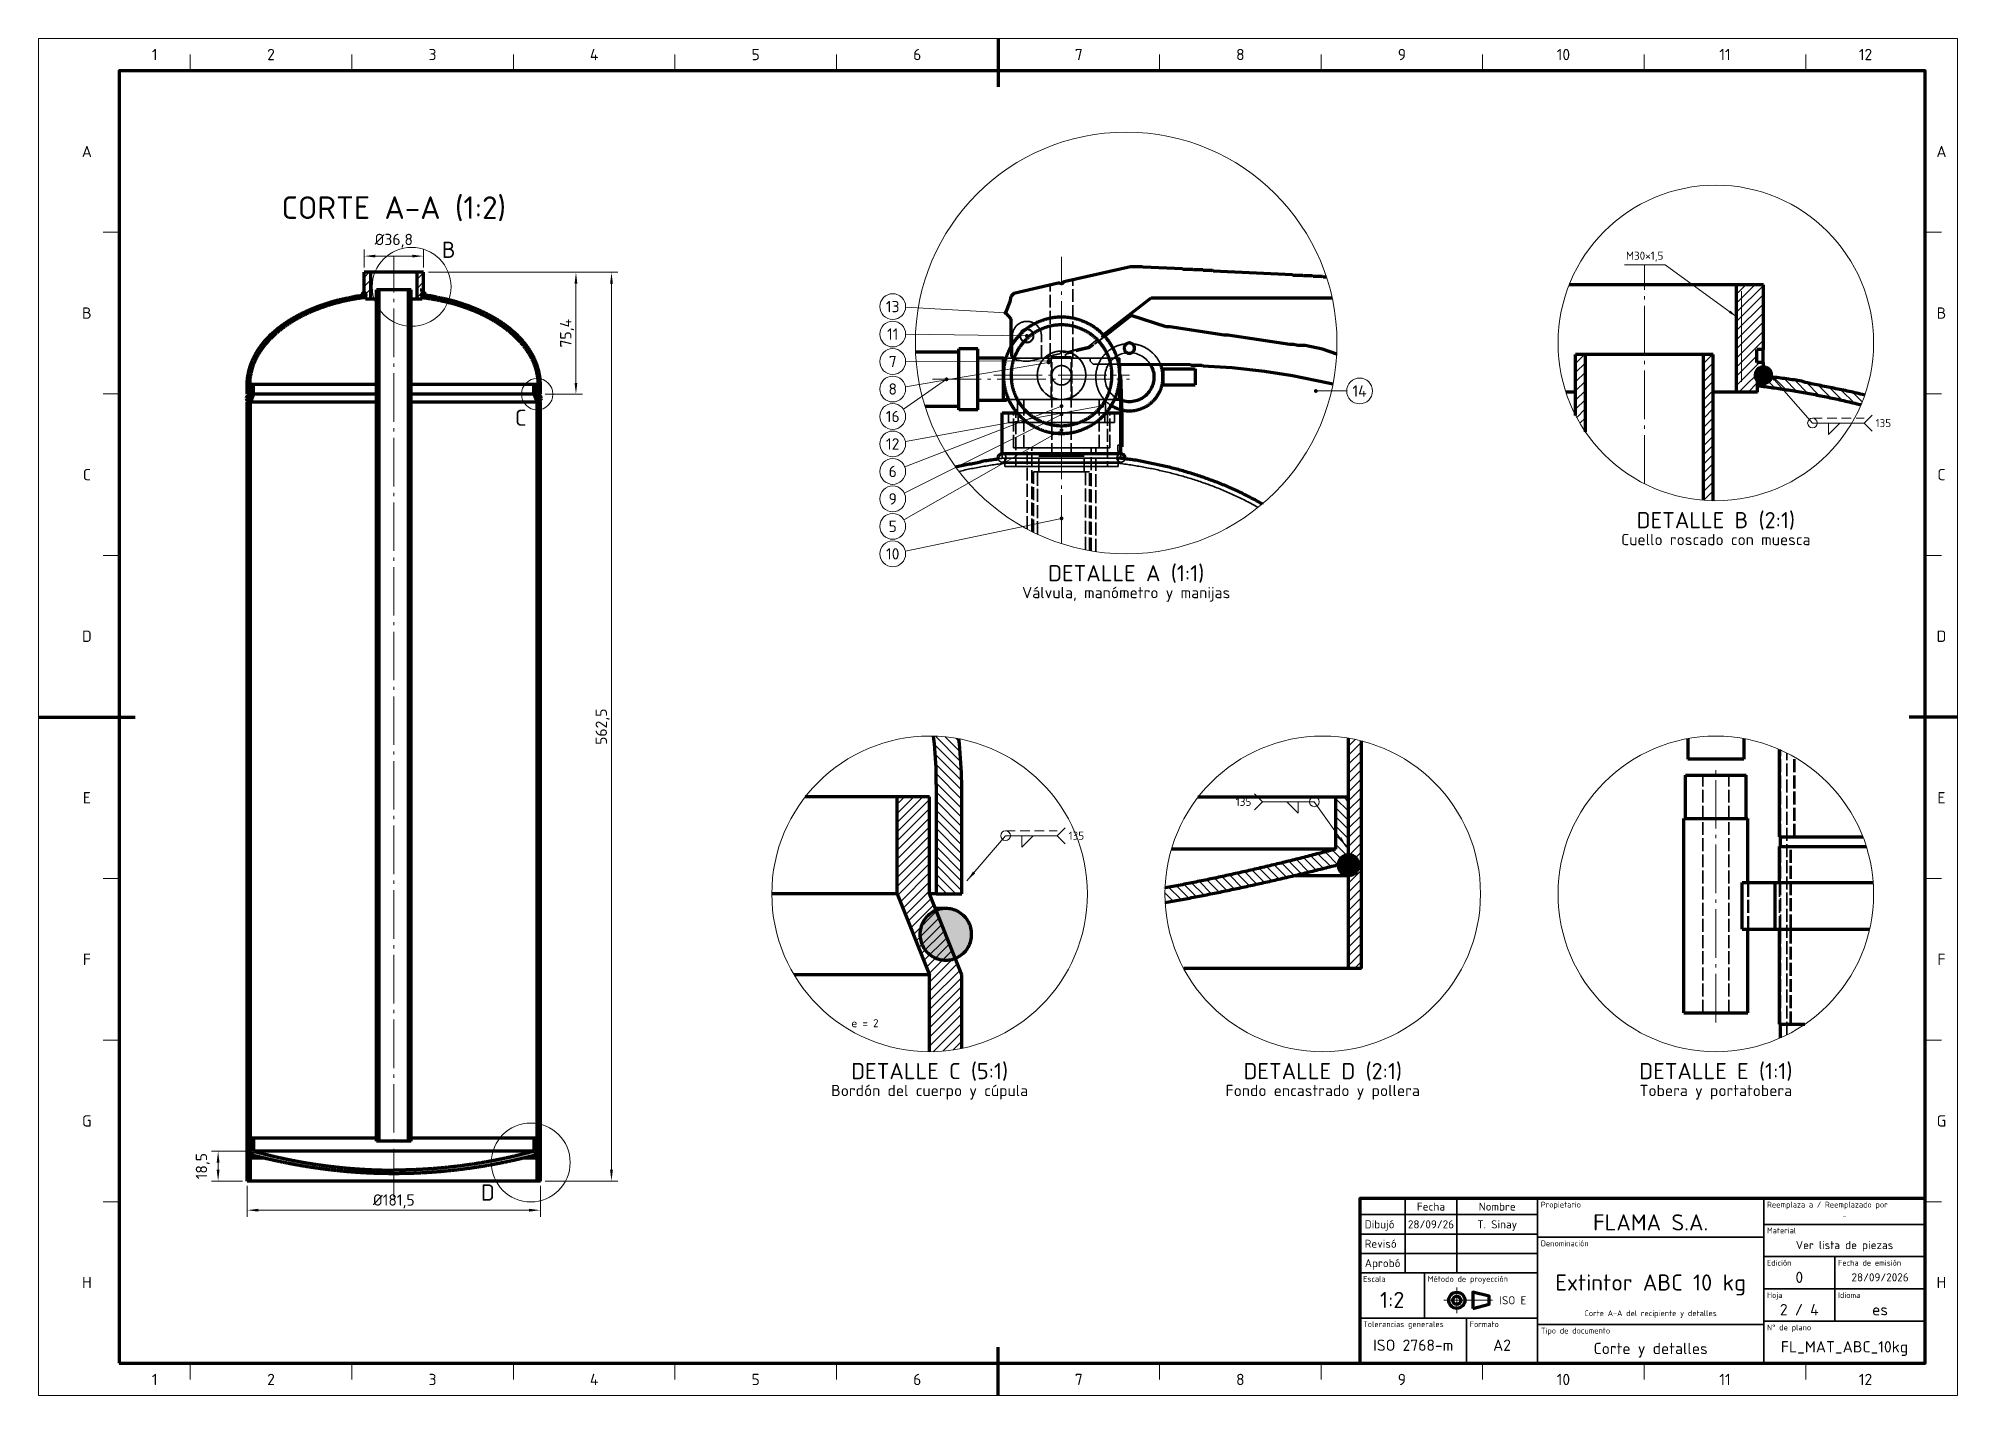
# Paper-space layout 'Hoja2_Corte_Detalles' of a CAD drawing. Header units: millimetres. Extents: x 0 to 594, y 0 to 420.
# The model-space entities are those that its viewports show. They can reach past a viewport. Long polylines and large blocks are cut down to what shows.
import ezdxf
from ezdxf.enums import TextEntityAlignment as Align

# ---------------------------------------------------------------- set-up
doc = ezdxf.new("R2010")
doc.units = ezdxf.units.MM
for name, pattern in [('IRAM-E-TRAZOS', [5, 4, -1]), ('IRAM-F-TRAZO-PUNTO', [20, 15, -2, 1, -2]), ('ISO02-TRAZOS', [4.5, 3, -1.5])]:
    doc.linetypes.add(name, pattern=pattern)
for name, color, linetype, lineweight in [('01-VISIBLE', 7, 'CONTINUOUS', 70), ('02-OCULTA', 4, 'IRAM-E-TRAZOS', 35), ('03-EJE', 1, 'IRAM-F-TRAZO-PUNTO', 18), ('04-COTA', 3, 'CONTINUOUS', 18), ('05-RAYADO', 8, 'CONTINUOUS', 18), ('06-TEXTO', 7, 'CONTINUOUS', 25), ('07-RECUADRO', 7, 'CONTINUOUS', 70), ('08-FINA', 5, 'CONTINUOUS', 18), ('10-ROTULO', 7, 'CONTINUOUS', 35), ('11-TEXTO-ROTULO', 7, 'CONTINUOUS', 25), ('12-SOLDADURA', 6, 'CONTINUOUS', 18)]:
    doc.layers.add(name, color=color, linetype=linetype, lineweight=lineweight)
doc.styles.add('ISO3098', font='isocpeur.ttf')
doc.dimstyles.new('FLAMA-IRAM', dxfattribs={"dimtxt": 3.5, "dimasz": 3.5, "dimexe": 2, "dimexo": 1.5, "dimgap": 1, "dimtad": 1, "dimdec": 1, "dimtxsty": 'ISO3098', "dimblk": 'IRAM_FLECHA', "dimblk1": 'IRAM_FLECHA', "dimblk2": 'IRAM_FLECHA', "dimcen": 2.5, "dimclrd": 256, "dimclre": 256, "dimclrt": 256, "dimazin": 3, "dimtfac": 1, "dimtmove": 0, "dimatfit": 3, "dimlwd": 18, "dimlwe": 18})

psp = doc.layouts.new('Hoja2_Corte_Detalles')

msp = doc.modelspace()

# ---------------------------------------------------------------- texts
at = {"layer": '06-TEXTO', "style": 'ISO3098'}
for s, height, p in [('1', 3.5, (516, 415)), ('2', 3.5, (552, 415)), ('3', 3.5, (602, 415)), ('4', 3.5, (652, 415)), ('5', 3.5, (702, 415)), ('6', 3.5, (752, 415)), ('7', 3.5, (802, 415)), ('8', 3.5, (852, 415)), ('9', 3.5, (902, 415)), ('10', 3.5, (952, 415)), ('11', 3.5, (1002, 415)), ('12', 3.5, (1045.5, 415)), ('A', 3.5, (495, 385)), ('A', 3.5, (1069, 385)), ('CORTE A-A (1:2)', 7, (590, 367.625)), ('B', 5, (606.981, 354.586)), ('13', 3.5, (744.417, 337)), ('B', 3.5, (495, 335)), ('B', 3.5, (1069, 335)), ('11', 3.5, (744.417, 328.5)), ('7', 3.5, (744.417, 320)), ('8', 3.5, (744.417, 311.5)), ('14', 3.5, (888.917, 310.885)), ('C', 5, (629.28, 302.628)), ('16', 3.5, (744.417, 303)), ('12', 3.5, (744.417, 294.5)), ('C', 3.5, (495, 285)), ('6', 3.5, (744.417, 286)), ('C', 3.5, (1069, 285)), ('9', 3.5, (744.417, 277.5)), ('DETALLE B (2:1)', 5, (999.167, 270.917)), ('5', 3.5, (744.417, 269)), ('10', 3.5, (744.417, 260.5)), ('Cuello roscado con muesca', 3.5, (999.167, 264.917)), ('DETALLE A (1:1)', 5, (816.667, 254.5)), ('Válvula, manómetro y manijas', 3.5, (816.667, 248.5)), ('D', 3.5, (495, 235)), ('D', 3.5, (1069, 235)), ('E', 3.5, (495, 185)), ('E', 3.5, (1069, 185)), ('F', 3.5, (495, 135)), ('F', 3.5, (1069, 135)), ('e = 2', 2.5, (735.833, 115.25)), ('DETALLE C (5:1)', 5, (755.833, 100.417)), ('DETALLE D (2:1)', 5, (877.5, 100.417)), ('DETALLE E (1:1)', 5, (999.167, 100.417)), ('Bordón del cuerpo y cúpula', 3.5, (755.833, 94.417)), ('Fondo encastrado y pollera', 3.5, (877.5, 94.417)), ('Tobera y portatobera', 3.5, (999.167, 94.417)), ('G', 3.5, (495, 85)), ('G', 3.5, (1069, 85)), ('D', 5, (619.098, 62.853)), ('H', 3.5, (495, 35)), ('H', 3.5, (1069, 35)), ('1', 3.5, (516, 5)), ('2', 3.5, (552, 5)), ('3', 3.5, (602, 5)), ('4', 3.5, (652, 5)), ('5', 3.5, (702, 5)), ('6', 3.5, (752, 5)), ('7', 3.5, (802, 5)), ('8', 3.5, (852, 5)), ('9', 3.5, (902, 5)), ('10', 3.5, (952, 5)), ('11', 3.5, (1002, 5)), ('12', 3.5, (1045.5, 5))]:
    msp.add_text(s, height=height, dxfattribs=at).set_placement(p, align=Align.MIDDLE_CENTER)
msp.add_text('M30×1,5', height=2.5, dxfattribs=at).set_placement((977.163, 350.75), align=Align.BOTTOM_CENTER)
at = {"layer": '11-TEXTO-ROTULO', "style": 'ISO3098'}
for s, height, p in [('Fecha', 2.5, (911, 58.5)), ('Nombre', 2.5, (931.5, 58.5)), ('28/09/26', 2.5, (911, 53)), ('T. Sinay', 2.5, (931.5, 53)), ('FLAMA S.A.', 5, (979, 53.6)), ('-', 1.8, (1039, 55.6)), ('Ver lista de piezas', 2.5, (1039, 46.6)), ('Extintor ABC 10 kg', 5, (979, 35)), ('0', 3.5, (1025, 36.6)), ('28/09/2026', 2.5, (1050, 36.6)), ('1:2', 5, (899, 29.6)), ('Corte A-A del recipiente y detalles', 1.8, (979, 25.5)), ('2 / 4', 3.5, (1025, 26.6)), ('es', 3.5, (1050, 26.6)), ('ISO 2768-m', 3.5, (905.5, 15.6)), ('A2', 3.5, (933, 15.6)), ('Corte y detalles', 3.5, (979, 14.6)), ('FL_MAT_ABC_10kg', 3.5, (1039, 15.1))]:
    msp.add_text(s, height=height, dxfattribs=at).set_placement(p, align=Align.MIDDLE_CENTER)
for s, p in [('Propietario', (945, 60)), ('Reemplaza a / Reemplazado por', (1015, 60)), ('Denominación', (945, 48)), ('Material', (1015, 52)), ('Edición', (1015, 42)), ('Fecha de emisión', (1037, 42)), ('Escala', (890, 37)), ('Método de proyección', (910, 37)), ('Hoja', (1015, 32)), ('Idioma', (1037, 32)), ('Tolerancias generales', (890, 23)), ('Formato', (923, 23)), ('Tipo de documento', (945, 21)), ('N° de plano', (1015, 22))]:
    msp.add_text(s, height=1.8, dxfattribs=at).set_placement(p, align=Align.TOP_LEFT)
for s, p in [('Dibujó', (890.5, 53)), ('Revisó', (890.5, 47)), ('Aprobó', (890.5, 41))]:
    msp.add_text(s, height=2.5, dxfattribs=at).set_placement(p, align=Align.MIDDLE_LEFT)
msp.add_text('ISO E', height=2.5, dxfattribs=at).set_placement((940.5, 29.5), align=Align.MIDDLE_RIGHT)
at = {"layer": '12-SOLDADURA', "style": 'ISO3098'}
for p in [(1048.587, 300.95), (798.833, 173.25)]:
    msp.add_text('135', height=2.5, dxfattribs=at).set_placement(p, align=Align.MIDDLE_LEFT)
msp.add_text('135', height=2.5, dxfattribs=at).set_placement((855.4, 183.75), align=Align.MIDDLE_RIGHT)

# ---------------------------------------------------------------- blocks, each defined once
blk = doc.blocks.new('IRAM_FLECHA')
blk.add_solid([(0, 0), (-1, 0.125), (-1, -0.125)])

# ---------------------------------------------------------------- dimensions: what is measured, and where the dimension line sits
at = {"layer": '04-COTA'}
for base, p1, p2 in [((580.8, 352.625), (580.8, 347.625), (599.2, 347.625)), ((544.625, 57.375), (544.625, 66.375), (635.375, 66.375))]:
    msp.add_linear_dim(base=base, p1=p1, p2=p2, dimstyle='FLAMA-IRAM', override={"dimlfac": 2, "dimpost": '%%c<>'}, dxfattribs=at).render()
for base, p1, p2 in [((657.375, 66.375), (635.375, 66.375), (599.2, 347.625)), ((646.375, 309.905), (635.375, 309.905), (599.2, 347.625)), ((535.625, 66.375), (544.625, 66.375), (545.625, 75.625))]:
    msp.add_linear_dim(base=base, p1=p1, p2=p2, angle=90, dimstyle='FLAMA-IRAM', override={"dimlfac": 2}, dxfattribs=at).render()

# ---------------------------------------------------------------- hatches: boundary and pattern name
at = {"layer": '05-RAYADO'}
h = msp.add_hatch(dxfattribs=at)
h.set_pattern_fill('ANSI31', scale=0.62992)
h.paths.add_polyline_path([(582.906, 339.321), (581.245, 339.321), (581.245, 340.625), (580.8, 340.625), (580.8, 347.625), (582.906, 347.625)])
h = msp.add_hatch(dxfattribs=at)
h.set_pattern_fill('ANSI31', scale=0.62992)
h.paths.add_polyline_path([(599.2, 340.625), (598.755, 340.625), (598.755, 339.321), (597.094, 339.321), (597.094, 347.625), (599.2, 347.625), (599.2, 342.625), (598.7, 342.625), (598.7, 341.625), (599.2, 341.625)])
h = msp.add_hatch(color=7, dxfattribs=at)
h.dxf.hatch_style = 1
h.paths.add_polyline_path([(545.425, 309.905), (544.625, 309.905), (544.625, 312.905), (544.625, 313.03), (544.627, 313.154), (544.629, 313.279), (544.632, 313.404), (544.636, 313.528), (544.641, 313.653), (544.646, 313.777), (544.653, 313.902), (544.661, 314.026), (544.669, 314.15), (544.678, 314.275), (544.688, 314.399), (544.699, 314.523), (544.711, 314.647), (544.724, 314.771), (544.738, 314.895), (544.752, 315.018), (544.767, 315.142), (544.784, 315.266), (544.801, 315.389), (544.819, 315.512), (544.838, 315.636), (544.857, 315.759), (544.878, 315.881), (544.899, 316.004), (544.921, 316.127), (544.944, 316.249), (544.968, 316.372), (544.993, 316.494), (545.018, 316.616), (545.045, 316.737), (545.072, 316.859), (545.1, 316.981), (545.129, 317.102), (545.158, 317.223), (545.189, 317.344), (545.22, 317.464), (545.252, 317.585), (545.285, 317.705), (545.318, 317.825), (545.353, 317.945), (545.388, 318.064), (545.424, 318.183), (545.461, 318.302), (545.498, 318.421), (545.537, 318.54), (545.576, 318.658), (545.616, 318.776), (545.656, 318.894), (545.698, 319.012), (545.74, 319.129), (545.783, 319.246), (545.826, 319.363), (545.871, 319.479), (545.916, 319.595), (545.961, 319.711), (546.008, 319.827), (546.055, 319.942), (546.103, 320.057), (546.152, 320.172), (546.201, 320.286), (546.251, 320.4), (546.302, 320.514), (546.353, 320.628), (546.405, 320.741), (546.458, 320.854), (546.511, 320.966), (546.566, 321.078), (546.62, 321.19), (546.676, 321.302), (546.732, 321.413), (546.788, 321.524), (546.846, 321.635), (546.904, 321.745), (546.962, 321.855), (547.022, 321.965), (547.081, 322.074), (547.142, 322.183), (547.203, 322.292), (547.265, 322.4), (547.327, 322.508), (547.39, 322.615), (547.453, 322.723), (547.517, 322.83), (547.582, 322.936), (547.647, 323.042), (547.713, 323.148), (547.779, 323.254), (547.846, 323.359), (547.913, 323.464), (547.981, 323.568), (548.05, 323.672), (548.119, 323.776), (548.188, 323.879), (548.259, 323.982), (548.329, 324.085), (548.4, 324.187), (548.472, 324.289), (548.544, 324.391), (548.617, 324.492), (548.69, 324.593), (548.764, 324.693), (548.838, 324.793), (548.913, 324.893), (548.988, 324.992), (549.064, 325.091), (549.14, 325.19), (549.216, 325.288), (549.293, 325.386), (549.371, 325.484), (549.449, 325.581), (549.527, 325.678), (549.606, 325.774), (549.686, 325.87), (549.765, 325.966), (549.846, 326.061), (549.926, 326.156), (550.007, 326.251), (550.089, 326.345), (550.171, 326.439), (550.253, 326.532), (550.336, 326.626), (550.419, 326.718), (550.503, 326.811), (550.587, 326.903), (550.671, 326.995), (550.756, 327.086), (550.841, 327.177), (550.927, 327.267), (551.012, 327.358), (551.099, 327.448), (551.185, 327.537), (551.273, 327.626), (551.36, 327.715), (551.448, 327.803), (551.536, 327.891), (551.624, 327.979), (551.713, 328.067), (551.802, 328.153), (551.892, 328.24), (551.982, 328.326), (552.072, 328.412), (552.163, 328.498), (552.254, 328.583), (552.345, 328.668), (552.437, 328.752), (552.529, 328.836), (552.621, 328.92), (552.713, 329.004), (552.806, 329.087), (552.899, 329.169), (552.993, 329.252), (553.087, 329.334), (553.181, 329.415), (553.275, 329.497), (553.37, 329.578), (553.465, 329.658), (553.56, 329.739), (553.656, 329.819), (553.752, 329.898), (553.848, 329.977), (553.944, 330.056), (554.041, 330.135), (554.138, 330.213), (554.235, 330.291), (554.333, 330.368), (554.431, 330.446), (554.529, 330.522), (554.627, 330.599), (554.726, 330.675), (554.825, 330.751), (554.924, 330.826), (555.023, 330.901), (555.123, 330.976), (555.223, 331.051), (555.323, 331.125), (555.423, 331.199), (555.524, 331.272), (555.625, 331.345), (555.726, 331.418), (555.827, 331.491), (555.929, 331.563), (556.031, 331.635), (556.133, 331.706), (556.235, 331.777), (556.338, 331.848), (556.44, 331.919), (556.543, 331.989), (556.647, 332.059), (556.75, 332.128), (556.854, 332.197), (556.957, 332.266), (557.061, 332.335), (557.166, 332.403), (557.27, 332.471), (557.375, 332.539), (557.48, 332.606), (557.585, 332.673), (557.69, 332.74), (557.795, 332.806), (557.901, 332.872), (558.007, 332.938), (558.113, 333.003), (558.219, 333.069), (558.325, 333.133), (558.432, 333.198), (558.539, 333.262), (558.646, 333.326), (558.753, 333.39), (558.86, 333.453), (558.968, 333.516), (559.076, 333.578), (559.183, 333.641), (559.292, 333.703), (559.4, 333.765), (559.508, 333.826), (559.617, 333.887), (559.725, 333.948), (559.834, 334.009), (559.943, 334.069), (560.053, 334.129), (560.162, 334.188), (560.272, 334.248), (560.381, 334.307), (560.491, 334.365), (560.601, 334.424), (560.712, 334.482), (560.822, 334.54), (560.933, 334.597), (561.043, 334.655), (561.154, 334.712), (561.265, 334.768), (561.376, 334.825), (561.487, 334.881), (561.599, 334.937), (561.71, 334.992), (561.822, 335.047), (561.934, 335.102), (562.046, 335.157), (562.158, 335.211), (562.27, 335.266), (562.382, 335.319), (562.495, 335.373), (562.608, 335.426), (562.72, 335.479), (562.833, 335.532), (562.946, 335.584), (563.059, 335.637), (563.173, 335.689), (563.286, 335.74), (563.4, 335.792), (563.513, 335.843), (563.627, 335.894), (563.741, 335.944), (563.855, 335.995), (563.969, 336.045), (564.083, 336.094), (564.198, 336.144), (564.312, 336.193), (564.427, 336.242), (564.541, 336.291), (564.656, 336.339), (564.771, 336.387), (564.886, 336.435), (565.001, 336.483), (565.117, 336.53), (565.232, 336.577), (565.347, 336.624), (565.463, 336.67), (565.579, 336.716), (565.695, 336.762), (565.811, 336.808), (565.927, 336.853), (566.043, 336.898), (566.159, 336.943), (566.276, 336.987), (566.392, 337.031), (566.509, 337.075), (566.626, 337.119), (566.742, 337.162), (566.859, 337.205), (566.976, 337.248), (567.094, 337.29), (567.211, 337.332), (567.328, 337.374), (567.446, 337.416), (567.563, 337.457), (567.681, 337.499), (567.798, 337.539), (567.916, 337.58), (568.034, 337.621), (568.152, 337.661), (568.27, 337.701), (568.388, 337.741), (568.506, 337.78), (568.624, 337.819), (568.743, 337.859), (568.861, 337.898), (568.98, 337.936), (569.098, 337.975), (569.217, 338.013), (569.335, 338.051), (569.454, 338.089), (569.573, 338.127), (569.691, 338.165), (569.81, 338.202), (569.929, 338.24), (570.048, 338.277), (570.167, 338.314), (570.286, 338.351), (570.405, 338.387), (570.524, 338.424), (570.644, 338.46), (570.763, 338.496), (570.882, 338.531), (571.002, 338.567), (571.121, 338.602), (571.241, 338.637), (571.361, 338.672), (571.48, 338.706), (571.6, 338.74), (571.72, 338.773), (571.84, 338.806), (571.961, 338.839), (572.081, 338.872), (572.201, 338.904), (572.322, 338.936), (572.442, 338.967), (572.563, 338.998), (572.684, 339.028), (572.805, 339.059), (572.926, 339.089), (573.047, 339.118), (573.168, 339.147), (573.289, 339.176), (573.411, 339.204), (573.532, 339.232), (573.653, 339.26), (573.775, 339.287), (573.897, 339.314), (574.018, 339.341), (574.14, 339.367), (574.262, 339.394), (574.384, 339.419), (574.506, 339.445), (574.628, 339.471), (574.75, 339.496), (574.872, 339.522), (574.994, 339.547), (575.116, 339.572), (575.238, 339.596), (575.36, 339.621), (575.482, 339.646), (575.604, 339.671), (575.726, 339.695), (575.849, 339.72), (575.971, 339.744), (576.093, 339.769), (576.215, 339.793), (576.337, 339.818), (576.459, 339.842), (576.582, 339.867), (576.704, 339.892), (576.826, 339.917), (576.948, 339.942), (577.07, 339.968), (577.192, 339.994), (577.313, 340.021), (577.435, 340.049), (577.555, 340.08), (577.675, 340.115), (577.795, 340.149), (577.916, 340.178), (578.038, 340.201), (578.161, 340.222), (578.284, 340.242), (578.407, 340.26), (578.531, 340.278), (578.654, 340.295), (578.778, 340.312), (578.901, 340.329), (579.025, 340.345), (579.148, 340.362), (579.272, 340.378), (579.395, 340.394), (579.519, 340.409), (579.643, 340.425), (579.766, 340.441), (579.89, 340.457), (580.013, 340.472), (580.137, 340.488), (580.261, 340.503), (580.384, 340.518), (580.508, 340.534), (580.632, 340.549), (580.755, 340.564), (580.879, 340.579), (581.003, 340.595), (581.126, 340.61), (581.25, 340.625), (581.25, 339.821), (581.129, 339.806), (581.009, 339.791), (580.888, 339.776), (580.768, 339.76), (580.647, 339.744), (580.527, 339.728), (580.407, 339.712), (580.286, 339.696), (580.166, 339.679), (580.045, 339.662), (579.925, 339.645), (579.805, 339.628), (579.685, 339.61), (579.564, 339.592), (579.444, 339.574), (579.324, 339.556), (579.204, 339.538), (579.084, 339.519), (578.964, 339.501), (578.844, 339.482), (578.724, 339.462), (578.604, 339.443), (578.484, 339.423), (578.364, 339.404), (578.244, 339.383), (578.125, 339.363), (578.005, 339.343), (577.885, 339.322), (577.765, 339.301), (577.646, 339.28), (577.526, 339.259), (577.407, 339.237), (577.287, 339.215), (577.168, 339.193), (577.048, 339.171), (576.929, 339.148), (576.809, 339.126), (576.69, 339.103), (576.571, 339.08), (576.452, 339.057), (576.332, 339.033), (576.213, 339.009), (576.094, 338.985), (575.975, 338.961), (575.856, 338.937), (575.737, 338.912), (575.618, 338.887), (575.499, 338.862), (575.38, 338.837), (575.262, 338.811), (575.143, 338.786), (575.024, 338.76), (574.905, 338.733), (574.787, 338.707), (574.668, 338.68), (574.55, 338.654), (574.431, 338.627), (574.313, 338.599), (574.195, 338.572), (574.076, 338.544), (573.958, 338.516), (573.84, 338.488), (573.722, 338.459), (573.604, 338.431), (573.486, 338.402), (573.368, 338.373), (573.25, 338.343), (573.132, 338.314), (573.014, 338.284), (572.896, 338.254), (572.779, 338.224), (572.661, 338.193), (572.544, 338.163), (572.426, 338.132), (572.309, 338.101), (572.191, 338.069), (572.074, 338.038), (571.957, 338.006), (571.839, 337.974), (571.722, 337.941), (571.605, 337.909), (571.488, 337.876), (571.371, 337.843), (571.255, 337.81), (571.138, 337.776), (571.021, 337.743), (570.904, 337.709), (570.788, 337.675), (570.671, 337.64), (570.555, 337.606), (570.438, 337.571), (570.322, 337.536), (570.206, 337.5), (570.09, 337.465), (569.974, 337.429), (569.857, 337.393), (569.742, 337.357), (569.626, 337.32), (569.51, 337.283), (569.394, 337.246), (569.278, 337.209), (569.163, 337.171), (569.047, 337.134), (568.932, 337.096), (568.817, 337.057), (568.701, 337.019), (568.586, 336.98), (568.471, 336.941), (568.356, 336.902), (568.241, 336.863), (568.126, 336.823), (568.012, 336.783), (567.897, 336.743), (567.782, 336.702), (567.668, 336.662), (567.554, 336.621), (567.439, 336.58), (567.325, 336.538), (567.211, 336.497), (567.097, 336.455), (566.983, 336.412), (566.869, 336.37), (566.755, 336.327), (566.642, 336.284), (566.528, 336.241), (566.415, 336.198), (566.301, 336.154), (566.188, 336.11), (566.075, 336.066), (565.962, 336.022), (565.849, 335.977), (565.736, 335.932), (565.623, 335.887), (565.51, 335.841), (565.398, 335.796), (565.285, 335.75), (565.173, 335.703), (565.061, 335.657), (564.949, 335.61), (564.837, 335.563), (564.725, 335.516), (564.613, 335.468), (564.501, 335.42), (564.39, 335.372), (564.278, 335.324), (564.167, 335.275), (564.055, 335.226), (563.944, 335.177), (563.833, 335.128), (563.722, 335.078), (563.612, 335.028), (563.501, 334.978), (563.391, 334.928), (563.28, 334.877), (563.17, 334.826), (563.06, 334.775), (562.95, 334.723), (562.84, 334.671), (562.73, 334.619), (562.62, 334.567), (562.511, 334.514), (562.402, 334.461), (562.292, 334.408), (562.183, 334.354), (562.074, 334.301), (561.965, 334.247), (561.857, 334.192), (561.748, 334.138), (561.64, 334.083), (561.532, 334.028), (561.423, 333.972), (561.315, 333.916), (561.208, 333.86), (561.1, 333.804), (560.992, 333.748), (560.885, 333.691), (560.778, 333.634), (560.671, 333.576), (560.564, 333.518), (560.457, 333.46), (560.351, 333.402), (560.244, 333.344), (560.138, 333.285), (560.032, 333.226), (559.926, 333.166), (559.82, 333.106), (559.714, 333.046), (559.609, 332.986), (559.504, 332.925), (559.398, 332.864), (559.293, 332.803), (559.189, 332.742), (559.084, 332.68), (558.98, 332.618), (558.875, 332.555), (558.771, 332.493), (558.667, 332.43), (558.564, 332.366), (558.46, 332.303), (558.357, 332.239), (558.254, 332.175), (558.151, 332.11), (558.048, 332.045), (557.946, 331.98), (557.843, 331.915), (557.741, 331.849), (557.639, 331.783), (557.537, 331.716), (557.436, 331.65), (557.334, 331.583), (557.233, 331.515), (557.132, 331.448), (557.031, 331.38), (556.931, 331.312), (556.831, 331.243), (556.731, 331.174), (556.631, 331.105), (556.531, 331.035), (556.432, 330.966), (556.332, 330.895), (556.233, 330.825), (556.135, 330.754), (556.036, 330.683), (555.938, 330.612), (555.84, 330.54), (555.742, 330.468), (555.645, 330.395), (555.547, 330.322), (555.45, 330.249), (555.353, 330.176), (555.257, 330.102), (555.16, 330.028), (555.064, 329.954), (554.969, 329.879), (554.873, 329.804), (554.778, 329.729), (554.683, 329.653), (554.588, 329.577), (554.494, 329.501), (554.399, 329.424), (554.305, 329.347), (554.212, 329.269), (554.118, 329.192), (554.025, 329.114), (553.932, 329.035), (553.84, 328.956), (553.748, 328.877), (553.656, 328.798), (553.564, 328.718), (553.473, 328.638), (553.382, 328.557), (553.291, 328.477), (553.201, 328.396), (553.11, 328.314), (553.021, 328.232), (552.931, 328.15), (552.842, 328.067), (552.753, 327.985), (552.665, 327.901), (552.576, 327.818), (552.489, 327.734), (552.401, 327.65), (552.314, 327.565), (552.227, 327.48), (552.141, 327.395), (552.054, 327.309), (551.969, 327.223), (551.883, 327.136), (551.798, 327.05), (551.713, 326.963), (551.629, 326.875), (551.545, 326.787), (551.462, 326.699), (551.378, 326.611), (551.296, 326.522), (551.213, 326.432), (551.131, 326.343), (551.05, 326.253), (550.968, 326.162), (550.887, 326.072), (550.807, 325.981), (550.727, 325.889), (550.647, 325.797), (550.568, 325.705), (550.489, 325.613), (550.411, 325.52), (550.333, 325.427), (550.256, 325.333), (550.179, 325.239), (550.102, 325.145), (550.026, 325.05), (549.95, 324.955), (549.875, 324.86), (549.8, 324.764), (549.725, 324.668), (549.651, 324.572), (549.578, 324.475), (549.505, 324.378), (549.432, 324.28), (549.36, 324.183), (549.289, 324.084), (549.218, 323.986), (549.147, 323.887), (549.077, 323.788), (549.007, 323.688), (548.938, 323.588), (548.87, 323.488), (548.802, 323.387), (548.734, 323.286), (548.667, 323.185), (548.601, 323.083), (548.535, 322.981), (548.47, 322.878), (548.405, 322.775), (548.341, 322.672), (548.278, 322.569), (548.215, 322.465), (548.152, 322.36), (548.091, 322.256), (548.029, 322.151), (547.969, 322.045), (547.909, 321.94), (547.85, 321.834), (547.791, 321.727), (547.733, 321.621), (547.675, 321.514), (547.619, 321.406), (547.562, 321.299), (547.507, 321.191), (547.451, 321.082), (547.397, 320.974), (547.343, 320.865), (547.29, 320.756), (547.237, 320.646), (547.185, 320.536), (547.133, 320.426), (547.082, 320.316), (547.032, 320.206), (546.982, 320.095), (546.933, 319.984), (546.884, 319.872), (546.837, 319.761), (546.789, 319.649), (546.743, 319.537), (546.697, 319.424), (546.651, 319.311), (546.607, 319.198), (546.563, 319.085), (546.521, 318.971), (546.479, 318.857), (546.437, 318.743), (546.397, 318.628), (546.358, 318.513), (546.32, 318.398), (546.282, 318.282), (546.245, 318.166), (546.21, 318.05), (546.175, 317.934), (546.142, 317.817), (546.109, 317.7), (546.077, 317.583), (546.046, 317.465), (546.016, 317.347), (545.987, 317.23), (545.959, 317.111), (545.931, 316.993), (545.904, 316.875), (545.878, 316.756), (545.852, 316.637), (545.827, 316.518), (545.802, 316.399), (545.778, 316.28), (545.755, 316.161), (545.731, 316.042), (545.709, 315.922), (545.686, 315.803), (545.664, 315.684), (545.643, 315.564), (545.622, 315.444), (545.601, 315.325), (545.58, 315.205), (545.56, 315.085), (545.54, 314.965), (545.522, 314.845), (545.506, 314.725), (545.491, 314.604), (545.478, 314.483), (545.467, 314.362), (545.458, 314.241), (545.451, 314.12), (545.445, 313.998), (545.44, 313.877), (545.436, 313.756), (545.432, 313.634), (545.43, 313.513), (545.428, 313.391), (545.427, 313.27), (545.426, 313.148), (545.425, 313.027), (545.425, 312.905)])
h = msp.add_hatch(color=7, dxfattribs=at)
h.dxf.hatch_style = 1
h.paths.add_polyline_path([(580.16, 340.625), (580.168, 340.725), (580.191, 340.823), (580.23, 340.916), (580.282, 341.001), (580.347, 341.078), (580.424, 341.143), (580.509, 341.195), (580.602, 341.234), (580.7, 341.257), (580.8, 341.265), (580.9, 341.257), (580.998, 341.234), (581.091, 341.195), (581.176, 341.143), (581.253, 341.078), (581.318, 341.001), (581.37, 340.916), (581.409, 340.823), (581.432, 340.725), (581.44, 340.625), (581.432, 340.525), (581.409, 340.427), (581.37, 340.334), (581.318, 340.249), (581.253, 340.172), (581.176, 340.107), (581.091, 340.055), (580.998, 340.016), (580.9, 339.993), (580.8, 339.985), (580.7, 339.993), (580.602, 340.016), (580.509, 340.055), (580.424, 340.107), (580.347, 340.172), (580.282, 340.249), (580.23, 340.334), (580.191, 340.427), (580.168, 340.525)])
h = msp.add_hatch(color=7, dxfattribs=at)
h.dxf.hatch_style = 1
h.paths.add_polyline_path([(585.425, 78.775), (584.675, 78.775), (584.675, 342.225), (585.425, 342.225)])
h = msp.add_hatch(color=7, dxfattribs=at)
h.dxf.hatch_style = 1
h.paths.add_polyline_path([(594.575, 342.225), (595.325, 342.225), (595.325, 78.775), (594.575, 78.775)])
h = msp.add_hatch(color=7, dxfattribs=at)
h.dxf.hatch_style = 1
h.paths.add_polyline_path([(599.84, 340.625), (599.832, 340.525), (599.809, 340.427), (599.77, 340.334), (599.718, 340.249), (599.653, 340.172), (599.576, 340.107), (599.491, 340.055), (599.398, 340.016), (599.3, 339.993), (599.2, 339.985), (599.1, 339.993), (599.002, 340.016), (598.909, 340.055), (598.824, 340.107), (598.747, 340.172), (598.682, 340.249), (598.63, 340.334), (598.591, 340.427), (598.568, 340.525), (598.56, 340.625), (598.568, 340.725), (598.591, 340.823), (598.63, 340.916), (598.682, 341.001), (598.747, 341.078), (598.824, 341.143), (598.909, 341.195), (599.002, 341.234), (599.1, 341.257), (599.2, 341.265), (599.3, 341.257), (599.398, 341.234), (599.491, 341.195), (599.576, 341.143), (599.653, 341.078), (599.718, 341.001), (599.77, 340.916), (599.809, 340.823), (599.832, 340.725)])
h = msp.add_hatch(color=7, dxfattribs=at)
h.dxf.hatch_style = 1
h.paths.add_polyline_path([(635.375, 312.905), (635.375, 309.905), (634.575, 309.905), (634.575, 312.905), (634.575, 313.027), (634.574, 313.148), (634.573, 313.27), (634.572, 313.391), (634.57, 313.513), (634.568, 313.634), (634.564, 313.756), (634.56, 313.877), (634.555, 313.998), (634.549, 314.12), (634.542, 314.241), (634.533, 314.362), (634.522, 314.483), (634.509, 314.604), (634.494, 314.725), (634.478, 314.845), (634.46, 314.965), (634.44, 315.085), (634.42, 315.205), (634.399, 315.325), (634.378, 315.444), (634.357, 315.564), (634.336, 315.684), (634.314, 315.803), (634.291, 315.922), (634.269, 316.042), (634.245, 316.161), (634.222, 316.28), (634.198, 316.399), (634.173, 316.518), (634.148, 316.637), (634.122, 316.756), (634.096, 316.875), (634.069, 316.993), (634.041, 317.111), (634.013, 317.23), (633.984, 317.347), (633.954, 317.465), (633.923, 317.583), (633.891, 317.7), (633.858, 317.817), (633.825, 317.934), (633.79, 318.05), (633.755, 318.166), (633.718, 318.282), (633.68, 318.398), (633.642, 318.513), (633.603, 318.628), (633.563, 318.743), (633.521, 318.857), (633.479, 318.971), (633.437, 319.085), (633.393, 319.198), (633.349, 319.311), (633.303, 319.424), (633.257, 319.537), (633.211, 319.649), (633.163, 319.761), (633.116, 319.872), (633.067, 319.984), (633.018, 320.095), (632.968, 320.206), (632.918, 320.316), (632.867, 320.426), (632.815, 320.536), (632.763, 320.646), (632.71, 320.756), (632.657, 320.865), (632.603, 320.974), (632.549, 321.082), (632.493, 321.191), (632.438, 321.299), (632.381, 321.406), (632.325, 321.514), (632.267, 321.621), (632.209, 321.727), (632.15, 321.834), (632.091, 321.94), (632.031, 322.045), (631.971, 322.151), (631.909, 322.256), (631.848, 322.36), (631.785, 322.465), (631.722, 322.569), (631.659, 322.672), (631.595, 322.775), (631.53, 322.878), (631.465, 322.981), (631.399, 323.083), (631.333, 323.185), (631.266, 323.286), (631.198, 323.387), (631.13, 323.488), (631.062, 323.588), (630.993, 323.688), (630.923, 323.788), (630.853, 323.887), (630.782, 323.986), (630.711, 324.084), (630.64, 324.183), (630.568, 324.28), (630.495, 324.378), (630.422, 324.475), (630.349, 324.572), (630.275, 324.668), (630.2, 324.764), (630.125, 324.86), (630.05, 324.955), (629.974, 325.05), (629.898, 325.145), (629.821, 325.239), (629.744, 325.333), (629.667, 325.427), (629.589, 325.52), (629.511, 325.613), (629.432, 325.705), (629.353, 325.797), (629.273, 325.889), (629.193, 325.981), (629.113, 326.072), (629.032, 326.162), (628.95, 326.253), (628.869, 326.343), (628.787, 326.432), (628.704, 326.522), (628.622, 326.611), (628.538, 326.699), (628.455, 326.787), (628.371, 326.875), (628.287, 326.963), (628.202, 327.05), (628.117, 327.136), (628.031, 327.223), (627.946, 327.309), (627.859, 327.395), (627.773, 327.48), (627.686, 327.565), (627.599, 327.65), (627.511, 327.734), (627.424, 327.818), (627.335, 327.901), (627.247, 327.985), (627.158, 328.067), (627.069, 328.15), (626.979, 328.232), (626.89, 328.314), (626.799, 328.396), (626.709, 328.477), (626.618, 328.557), (626.527, 328.638), (626.436, 328.718), (626.344, 328.798), (626.252, 328.877), (626.16, 328.956), (626.068, 329.035), (625.975, 329.114), (625.882, 329.192), (625.788, 329.269), (625.695, 329.347), (625.601, 329.424), (625.506, 329.501), (625.412, 329.577), (625.317, 329.653), (625.222, 329.729), (625.127, 329.804), (625.031, 329.879), (624.936, 329.954), (624.84, 330.028), (624.743, 330.102), (624.647, 330.176), (624.55, 330.249), (624.453, 330.322), (624.355, 330.395), (624.258, 330.468), (624.16, 330.54), (624.062, 330.612), (623.964, 330.683), (623.865, 330.754), (623.767, 330.825), (623.668, 330.895), (623.568, 330.966), (623.469, 331.035), (623.369, 331.105), (623.269, 331.174), (623.169, 331.243), (623.069, 331.312), (622.969, 331.38), (622.868, 331.448), (622.767, 331.515), (622.666, 331.583), (622.564, 331.65), (622.463, 331.716), (622.361, 331.783), (622.259, 331.849), (622.157, 331.915), (622.054, 331.98), (621.952, 332.045), (621.849, 332.11), (621.746, 332.175), (621.643, 332.239), (621.54, 332.303), (621.436, 332.366), (621.333, 332.43), (621.229, 332.493), (621.125, 332.555), (621.02, 332.618), (620.916, 332.68), (620.811, 332.742), (620.707, 332.803), (620.602, 332.864), (620.496, 332.925), (620.391, 332.986), (620.286, 333.046), (620.18, 333.106), (620.074, 333.166), (619.968, 333.226), (619.862, 333.285), (619.756, 333.344), (619.649, 333.402), (619.543, 333.46), (619.436, 333.518), (619.329, 333.576), (619.222, 333.634), (619.115, 333.691), (619.008, 333.748), (618.9, 333.804), (618.792, 333.86), (618.685, 333.916), (618.577, 333.972), (618.468, 334.028), (618.36, 334.083), (618.252, 334.138), (618.143, 334.192), (618.035, 334.247), (617.926, 334.301), (617.817, 334.354), (617.708, 334.408), (617.598, 334.461), (617.489, 334.514), (617.38, 334.567), (617.27, 334.619), (617.16, 334.671), (617.05, 334.723), (616.94, 334.775), (616.83, 334.826), (616.72, 334.877), (616.609, 334.928), (616.499, 334.978), (616.388, 335.028), (616.278, 335.078), (616.167, 335.128), (616.056, 335.177), (615.945, 335.226), (615.833, 335.275), (615.722, 335.324), (615.61, 335.372), (615.499, 335.42), (615.387, 335.468), (615.275, 335.516), (615.163, 335.563), (615.051, 335.61), (614.939, 335.657), (614.827, 335.703), (614.715, 335.75), (614.602, 335.796), (614.49, 335.841), (614.377, 335.887), (614.264, 335.932), (614.151, 335.977), (614.038, 336.022), (613.925, 336.066), (613.812, 336.11), (613.699, 336.154), (613.585, 336.198), (613.472, 336.241), (613.358, 336.284), (613.245, 336.327), (613.131, 336.37), (613.017, 336.412), (612.903, 336.455), (612.789, 336.497), (612.675, 336.538), (612.561, 336.58), (612.446, 336.621), (612.332, 336.662), (612.218, 336.702), (612.103, 336.743), (611.988, 336.783), (611.874, 336.823), (611.759, 336.863), (611.644, 336.902), (611.529, 336.941), (611.414, 336.98), (611.299, 337.019), (611.183, 337.057), (611.068, 337.096), (610.953, 337.134), (610.837, 337.171), (610.722, 337.209), (610.606, 337.246), (610.49, 337.283), (610.374, 337.32), (610.258, 337.357), (610.143, 337.393), (610.026, 337.429), (609.91, 337.465), (609.794, 337.5), (609.678, 337.536), (609.562, 337.571), (609.445, 337.606), (609.329, 337.64), (609.212, 337.675), (609.096, 337.709), (608.979, 337.743), (608.862, 337.776), (608.745, 337.81), (608.629, 337.843), (608.512, 337.876), (608.395, 337.909), (608.278, 337.941), (608.161, 337.974), (608.043, 338.006), (607.926, 338.038), (607.809, 338.069), (607.691, 338.101), (607.574, 338.132), (607.456, 338.163), (607.339, 338.193), (607.221, 338.224), (607.104, 338.254), (606.986, 338.284), (606.868, 338.314), (606.75, 338.343), (606.632, 338.373), (606.514, 338.402), (606.396, 338.431), (606.278, 338.459), (606.16, 338.488), (606.042, 338.516), (605.924, 338.544), (605.805, 338.572), (605.687, 338.599), (605.569, 338.627), (605.45, 338.654), (605.332, 338.68), (605.213, 338.707), (605.095, 338.733), (604.976, 338.76), (604.857, 338.786), (604.738, 338.811), (604.62, 338.837), (604.501, 338.862), (604.382, 338.887), (604.263, 338.912), (604.144, 338.937), (604.025, 338.961), (603.906, 338.985), (603.787, 339.009), (603.668, 339.033), (603.548, 339.057), (603.429, 339.08), (603.31, 339.103), (603.191, 339.126), (603.071, 339.148), (602.952, 339.171), (602.832, 339.193), (602.713, 339.215), (602.593, 339.237), (602.474, 339.259), (602.354, 339.28), (602.235, 339.301), (602.115, 339.322), (601.995, 339.343), (601.875, 339.363), (601.756, 339.383), (601.636, 339.404), (601.516, 339.423), (601.396, 339.443), (601.276, 339.462), (601.156, 339.482), (601.036, 339.501), (600.916, 339.519), (600.796, 339.538), (600.676, 339.556), (600.556, 339.574), (600.436, 339.592), (600.315, 339.61), (600.195, 339.628), (600.075, 339.645), (599.955, 339.662), (599.834, 339.679), (599.714, 339.696), (599.593, 339.712), (599.473, 339.728), (599.353, 339.744), (599.232, 339.76), (599.112, 339.776), (598.991, 339.791), (598.871, 339.806), (598.75, 339.821), (598.75, 340.625), (598.874, 340.61), (598.997, 340.595), (599.121, 340.579), (599.245, 340.564), (599.368, 340.549), (599.492, 340.534), (599.616, 340.518), (599.739, 340.503), (599.863, 340.488), (599.987, 340.472), (600.11, 340.457), (600.234, 340.441), (600.357, 340.425), (600.481, 340.409), (600.605, 340.394), (600.728, 340.378), (600.852, 340.362), (600.975, 340.345), (601.099, 340.329), (601.222, 340.312), (601.346, 340.295), (601.469, 340.278), (601.593, 340.26), (601.716, 340.242), (601.839, 340.222), (601.962, 340.201), (602.084, 340.178), (602.205, 340.149), (602.325, 340.115), (602.445, 340.08), (602.565, 340.049), (602.687, 340.021), (602.808, 339.994), (602.93, 339.968), (603.052, 339.942), (603.174, 339.917), (603.296, 339.892), (603.418, 339.867), (603.541, 339.842), (603.663, 339.818), (603.785, 339.793), (603.907, 339.769), (604.029, 339.744), (604.151, 339.72), (604.274, 339.695), (604.396, 339.671), (604.518, 339.646), (604.64, 339.621), (604.762, 339.596), (604.884, 339.572), (605.006, 339.547), (605.128, 339.522), (605.25, 339.496), (605.372, 339.471), (605.494, 339.445), (605.616, 339.419), (605.738, 339.394), (605.86, 339.367), (605.982, 339.341), (606.103, 339.314), (606.225, 339.287), (606.347, 339.26), (606.468, 339.232), (606.589, 339.204), (606.711, 339.176), (606.832, 339.147), (606.953, 339.118), (607.074, 339.089), (607.195, 339.059), (607.316, 339.028), (607.437, 338.998), (607.558, 338.967), (607.678, 338.936), (607.799, 338.904), (607.919, 338.872), (608.039, 338.839), (608.16, 338.806), (608.28, 338.773), (608.4, 338.74), (608.52, 338.706), (608.639, 338.672), (608.759, 338.637), (608.879, 338.602), (608.998, 338.567), (609.118, 338.531), (609.237, 338.496), (609.356, 338.46), (609.476, 338.424), (609.595, 338.387), (609.714, 338.351), (609.833, 338.314), (609.952, 338.277), (610.071, 338.24), (610.19, 338.202), (610.309, 338.165), (610.427, 338.127), (610.546, 338.089), (610.665, 338.051), (610.783, 338.013), (610.902, 337.975), (611.02, 337.936), (611.139, 337.898), (611.257, 337.859), (611.376, 337.819), (611.494, 337.78), (611.612, 337.741), (611.73, 337.701), (611.848, 337.661), (611.966, 337.621), (612.084, 337.58), (612.202, 337.539), (612.319, 337.499), (612.437, 337.457), (612.554, 337.416), (612.672, 337.374), (612.789, 337.332), (612.906, 337.29), (613.024, 337.248), (613.141, 337.205), (613.258, 337.162), (613.374, 337.119), (613.491, 337.075), (613.608, 337.031), (613.724, 336.987), (613.841, 336.943), (613.957, 336.898), (614.073, 336.853), (614.189, 336.808), (614.305, 336.762), (614.421, 336.716), (614.537, 336.67), (614.653, 336.624), (614.768, 336.577), (614.883, 336.53), (614.999, 336.483), (615.114, 336.435), (615.229, 336.387), (615.344, 336.339), (615.459, 336.291), (615.573, 336.242), (615.688, 336.193), (615.802, 336.144), (615.917, 336.094), (616.031, 336.045), (616.145, 335.995), (616.259, 335.944), (616.373, 335.894), (616.487, 335.843), (616.6, 335.792), (616.714, 335.74), (616.827, 335.689), (616.941, 335.637), (617.054, 335.584), (617.167, 335.532), (617.28, 335.479), (617.392, 335.426), (617.505, 335.373), (617.618, 335.319), (617.73, 335.266), (617.842, 335.211), (617.954, 335.157), (618.066, 335.102), (618.178, 335.047), (618.29, 334.992), (618.401, 334.937), (618.513, 334.881), (618.624, 334.825), (618.735, 334.768), (618.846, 334.712), (618.957, 334.655), (619.067, 334.597), (619.178, 334.54), (619.288, 334.482), (619.399, 334.424), (619.509, 334.365), (619.619, 334.307), (619.728, 334.248), (619.838, 334.188), (619.947, 334.129), (620.057, 334.069), (620.166, 334.009), (620.275, 333.948), (620.383, 333.887), (620.492, 333.826), (620.6, 333.765), (620.708, 333.703), (620.817, 333.641), (620.924, 333.578), (621.032, 333.516), (621.14, 333.453), (621.247, 333.39), (621.354, 333.326), (621.461, 333.262), (621.568, 333.198), (621.675, 333.133), (621.781, 333.069), (621.887, 333.003), (621.993, 332.938), (622.099, 332.872), (622.205, 332.806), (622.31, 332.74), (622.415, 332.673), (622.52, 332.606), (622.625, 332.539), (622.73, 332.471), (622.834, 332.403), (622.939, 332.335), (623.043, 332.266), (623.146, 332.197), (623.25, 332.128), (623.353, 332.059), (623.457, 331.989), (623.56, 331.919), (623.662, 331.848), (623.765, 331.777), (623.867, 331.706), (623.969, 331.635), (624.071, 331.563), (624.173, 331.491), (624.274, 331.418), (624.375, 331.345), (624.476, 331.272), (624.577, 331.199), (624.677, 331.125), (624.777, 331.051), (624.877, 330.976), (624.977, 330.901), (625.076, 330.826), (625.175, 330.751), (625.274, 330.675), (625.373, 330.599), (625.471, 330.522), (625.569, 330.446), (625.667, 330.368), (625.765, 330.291), (625.862, 330.213), (625.959, 330.135), (626.056, 330.056), (626.152, 329.977), (626.248, 329.898), (626.344, 329.819), (626.44, 329.739), (626.535, 329.658), (626.63, 329.578), (626.725, 329.497), (626.819, 329.415), (626.913, 329.334), (627.007, 329.252), (627.101, 329.169), (627.194, 329.087), (627.287, 329.004), (627.379, 328.92), (627.471, 328.836), (627.563, 328.752), (627.655, 328.668), (627.746, 328.583), (627.837, 328.498), (627.928, 328.412), (628.018, 328.326), (628.108, 328.24), (628.198, 328.153), (628.287, 328.067), (628.376, 327.979), (628.464, 327.891), (628.552, 327.803), (628.64, 327.715), (628.727, 327.626), (628.815, 327.537), (628.901, 327.448), (628.988, 327.358), (629.073, 327.267), (629.159, 327.177), (629.244, 327.086), (629.329, 326.995), (629.413, 326.903), (629.497, 326.811), (629.581, 326.718), (629.664, 326.626), (629.747, 326.532), (629.829, 326.439), (629.911, 326.345), (629.993, 326.251), (630.074, 326.156), (630.154, 326.061), (630.235, 325.966), (630.314, 325.87), (630.394, 325.774), (630.473, 325.678), (630.551, 325.581), (630.629, 325.484), (630.707, 325.386), (630.784, 325.288), (630.86, 325.19), (630.936, 325.091), (631.012, 324.992), (631.087, 324.893), (631.162, 324.793), (631.236, 324.693), (631.31, 324.593), (631.383, 324.492), (631.456, 324.391), (631.528, 324.289), (631.6, 324.187), (631.671, 324.085), (631.741, 323.982), (631.812, 323.879), (631.881, 323.776), (631.95, 323.672), (632.019, 323.568), (632.087, 323.464), (632.154, 323.359), (632.221, 323.254), (632.287, 323.148), (632.353, 323.042), (632.418, 322.936), (632.483, 322.83), (632.547, 322.723), (632.61, 322.615), (632.673, 322.508), (632.735, 322.4), (632.797, 322.292), (632.858, 322.183), (632.919, 322.074), (632.978, 321.965), (633.038, 321.855), (633.096, 321.745), (633.154, 321.635), (633.212, 321.524), (633.268, 321.413), (633.324, 321.302), (633.38, 321.19), (633.434, 321.078), (633.489, 320.966), (633.542, 320.854), (633.595, 320.741), (633.647, 320.628), (633.698, 320.514), (633.749, 320.4), (633.799, 320.286), (633.848, 320.172), (633.897, 320.057), (633.945, 319.942), (633.992, 319.827), (634.039, 319.711), (634.084, 319.595), (634.129, 319.479), (634.174, 319.363), (634.217, 319.246), (634.26, 319.129), (634.302, 319.012), (634.344, 318.894), (634.384, 318.776), (634.424, 318.658), (634.463, 318.54), (634.502, 318.421), (634.539, 318.302), (634.576, 318.183), (634.612, 318.064), (634.647, 317.945), (634.682, 317.825), (634.715, 317.705), (634.748, 317.585), (634.78, 317.464), (634.811, 317.344), (634.842, 317.223), (634.871, 317.102), (634.9, 316.981), (634.928, 316.859), (634.955, 316.737), (634.982, 316.616), (635.007, 316.494), (635.032, 316.372), (635.056, 316.249), (635.079, 316.127), (635.101, 316.004), (635.122, 315.881), (635.143, 315.759), (635.162, 315.636), (635.181, 315.512), (635.199, 315.389), (635.216, 315.266), (635.233, 315.142), (635.248, 315.018), (635.262, 314.895), (635.276, 314.771), (635.289, 314.647), (635.301, 314.523), (635.312, 314.399), (635.322, 314.275), (635.331, 314.15), (635.339, 314.026), (635.347, 313.902), (635.354, 313.777), (635.359, 313.653), (635.364, 313.528), (635.368, 313.404), (635.371, 313.279), (635.373, 313.154), (635.375, 313.03)])
h = msp.add_hatch(dxfattribs=at)
h.set_pattern_fill('ANSI31', scale=0.629921)
h.paths.add_polyline_path([(1012.107, 315.75), (1012.107, 310.535), (1005.463, 310.535), (1005.463, 343.75), (1013.887, 343.75), (1013.887, 323.75), (1011.887, 323.75), (1011.887, 319.75), (1013.887, 319.75), (1013.887, 315.75)])
h = msp.add_hatch(dxfattribs=at)
h.set_pattern_fill('ANSI31', scale=0.629921)
h.paths.add_polyline_path([(955.787, 322.15), (958.787, 322.15), (958.787, 298.294), (958.563, 298.62), (957.91, 299.624), (957.281, 300.645), (956.677, 301.68), (956.1, 302.73), (955.787, 303.333)])
h = msp.add_hatch(dxfattribs=at)
h.set_pattern_fill('ANSI31', scale=0.629921)
h.paths.add_polyline_path([(998.387, 322.15), (998.387, 276.926), (997.968, 276.931), (996.771, 276.975), (995.574, 277.049), (995.387, 277.065), (995.387, 322.15)])
h = msp.add_hatch(color=7, dxfattribs=at)
h.dxf.hatch_style = 1
h.paths.add_polyline_path([(1016.415, 315.35), (1016.321, 314.959), (1016.168, 314.588), (1015.958, 314.245), (1015.697, 313.94), (1015.391, 313.679), (1015.049, 313.469), (1014.678, 313.315), (1014.287, 313.222), (1013.887, 313.19), (1013.486, 313.222), (1013.096, 313.315), (1012.724, 313.469), (1012.382, 313.679), (1012.076, 313.94), (1011.816, 314.245), (1011.606, 314.588), (1011.452, 314.959), (1011.358, 315.35), (1011.327, 315.75), (1011.358, 316.15), (1011.452, 316.541), (1011.606, 316.912), (1011.816, 317.255), (1012.076, 317.56), (1012.382, 317.821), (1012.724, 318.031), (1013.096, 318.185), (1013.486, 318.278), (1013.887, 318.31), (1014.287, 318.278), (1014.678, 318.185), (1015.049, 318.031), (1015.391, 317.821), (1015.697, 317.56), (1015.958, 317.255), (1016.168, 316.912), (1016.321, 316.541), (1016.415, 316.15), (1016.447, 315.75)])
h = msp.add_hatch(dxfattribs=at)
h.set_pattern_fill('ANSI31', scale=0.629921, angle=90)
h.paths.add_polyline_path([(1044.087, 306.624), (1043.616, 306.741), (1043.144, 306.857), (1042.672, 306.973), (1042.199, 307.088), (1041.727, 307.201), (1041.254, 307.314), (1040.781, 307.426), (1040.308, 307.537), (1039.835, 307.647), (1039.361, 307.756), (1038.887, 307.864), (1038.413, 307.972), (1037.939, 308.078), (1037.465, 308.184), (1036.99, 308.289), (1036.515, 308.392), (1036.04, 308.495), (1035.565, 308.597), (1035.09, 308.699), (1034.614, 308.799), (1034.139, 308.898), (1033.663, 308.997), (1033.187, 309.094), (1032.71, 309.191), (1032.234, 309.287), (1031.757, 309.382), (1031.28, 309.476), (1030.804, 309.569), (1030.326, 309.662), (1029.849, 309.753), (1029.372, 309.844), (1028.894, 309.934), (1028.416, 310.023), (1027.938, 310.111), (1027.46, 310.198), (1026.982, 310.284), (1026.503, 310.37), (1026.025, 310.454), (1025.546, 310.538), (1025.067, 310.621), (1024.588, 310.703), (1024.109, 310.784), (1023.63, 310.864), (1023.15, 310.943), (1022.671, 311.022), (1022.191, 311.1), (1021.711, 311.177), (1021.231, 311.253), (1020.751, 311.328), (1020.27, 311.402), (1019.79, 311.475), (1019.309, 311.548), (1018.829, 311.62), (1018.348, 311.69), (1017.867, 311.76), (1017.386, 311.83), (1016.905, 311.898), (1016.423, 311.965), (1015.942, 312.032), (1015.461, 312.098), (1014.979, 312.163), (1014.497, 312.227), (1014.015, 312.29), (1013.533, 312.353), (1013.051, 312.414), (1012.569, 312.475), (1012.087, 312.535), (1012.087, 315.75), (1012.581, 315.689), (1013.076, 315.629), (1013.571, 315.568), (1014.065, 315.507), (1014.56, 315.446), (1015.055, 315.385), (1015.549, 315.323), (1016.044, 315.262), (1016.539, 315.2), (1017.033, 315.138), (1017.528, 315.076), (1018.022, 315.014), (1018.517, 314.951), (1019.011, 314.888), (1019.505, 314.824), (1020, 314.761), (1020.494, 314.696), (1020.988, 314.631), (1021.482, 314.565), (1021.976, 314.499), (1022.47, 314.431), (1022.963, 314.361), (1023.457, 314.29), (1023.95, 314.216), (1024.442, 314.139), (1024.933, 314.055), (1025.423, 313.961), (1025.908, 313.848), (1026.387, 313.71), (1026.866, 313.57), (1027.348, 313.446), (1027.834, 313.333), (1028.32, 313.225), (1028.808, 313.121), (1029.295, 313.018), (1029.783, 312.917), (1030.272, 312.817), (1030.76, 312.718), (1031.249, 312.619), (1031.737, 312.521), (1032.226, 312.423), (1032.715, 312.325), (1033.203, 312.227), (1033.692, 312.129), (1034.181, 312.031), (1034.669, 311.932), (1035.158, 311.834), (1035.646, 311.735), (1036.135, 311.636), (1036.623, 311.536), (1037.112, 311.436), (1037.6, 311.336), (1038.088, 311.235), (1038.576, 311.133), (1039.064, 311.031), (1039.551, 310.928), (1040.039, 310.824), (1040.526, 310.719), (1041.013, 310.614), (1041.5, 310.507), (1041.986, 310.399), (1042.473, 310.289), (1042.959, 310.179), (1043.444, 310.067), (1043.93, 309.953), (1044.415, 309.838), (1044.899, 309.722), (1045.261, 309.634), (1045.145, 309.299), (1044.728, 308.175), (1044.283, 307.062), (1044.094, 306.622)])
h = msp.add_hatch(color=7, dxfattribs=at)
h.dxf.hatch_style = 1
h.paths.add_polyline_path([(544.325, 308.655), (544.331, 308.755), (544.35, 308.854), (544.381, 308.95), (544.424, 309.041), (544.478, 309.125), (544.542, 309.203), (544.615, 309.272), (544.696, 309.331), (544.784, 309.379), (544.878, 309.416), (544.975, 309.441), (545.075, 309.454), (545.175, 309.454), (545.275, 309.441), (545.372, 309.416), (545.466, 309.379), (545.554, 309.331), (545.635, 309.272), (545.708, 309.203), (545.772, 309.125), (545.826, 309.041), (545.869, 308.95), (545.9, 308.854), (545.919, 308.755), (545.925, 308.655), (545.919, 308.555), (545.9, 308.456), (545.869, 308.361), (545.826, 308.27), (545.772, 308.185), (545.708, 308.108), (545.635, 308.039), (545.554, 307.98), (545.466, 307.931), (545.372, 307.894), (545.275, 307.869), (545.175, 307.857), (545.075, 307.857), (544.975, 307.869), (544.878, 307.894), (544.784, 307.931), (544.696, 307.98), (544.615, 308.039), (544.542, 308.108), (544.478, 308.185), (544.424, 308.27), (544.381, 308.361), (544.35, 308.456), (544.331, 308.555)])
h = msp.add_hatch(color=7, dxfattribs=at)
h.dxf.hatch_style = 1
h.paths.add_polyline_path([(545.625, 66.375), (544.625, 66.375), (544.625, 307.405), (545.625, 309.905), (545.625, 312.905), (546.625, 312.905), (546.625, 309.905), (545.625, 307.405)])
h = msp.add_hatch(color=7, dxfattribs=at)
h.dxf.hatch_style = 1
h.paths.add_polyline_path([(635.375, 307.405), (635.375, 66.375), (634.375, 66.375), (634.375, 307.405), (633.375, 309.905), (633.375, 312.905), (634.375, 312.905), (634.375, 309.905)])
h = msp.add_hatch(color=7, dxfattribs=at)
h.dxf.hatch_style = 1
h.paths.add_polyline_path([(635.675, 308.655), (635.669, 308.555), (635.65, 308.456), (635.619, 308.361), (635.576, 308.27), (635.522, 308.185), (635.458, 308.108), (635.385, 308.039), (635.304, 307.98), (635.216, 307.931), (635.122, 307.894), (635.025, 307.869), (634.925, 307.857), (634.825, 307.857), (634.725, 307.869), (634.628, 307.894), (634.534, 307.931), (634.446, 307.98), (634.365, 308.039), (634.292, 308.108), (634.228, 308.185), (634.174, 308.27), (634.131, 308.361), (634.1, 308.456), (634.081, 308.555), (634.075, 308.655), (634.081, 308.755), (634.1, 308.854), (634.131, 308.95), (634.174, 309.041), (634.228, 309.125), (634.292, 309.203), (634.365, 309.272), (634.446, 309.331), (634.534, 309.379), (634.628, 309.416), (634.725, 309.441), (634.825, 309.454), (634.925, 309.454), (635.025, 309.441), (635.122, 309.416), (635.216, 309.379), (635.304, 309.331), (635.385, 309.272), (635.458, 309.203), (635.522, 309.125), (635.576, 309.041), (635.619, 308.95), (635.65, 308.854), (635.669, 308.755)])
h = msp.add_hatch(dxfattribs=at)
h.set_pattern_fill('ANSI31', scale=0.62992, angle=90)
h.paths.add_polyline_path([(765.833, 155.25), (757.833, 155.25), (757.833, 185.25), (757.832, 186.465), (757.827, 187.68), (757.818, 188.895), (757.804, 190.11), (757.785, 191.325), (757.76, 192.54), (757.728, 193.754), (757.687, 194.968), (757.637, 196.182), (757.575, 197.396), (757.499, 198.608), (757.408, 199.82), (757.3, 201.03), (757.173, 202.239), (757.027, 203.445), (756.941, 204.07), (757.032, 204.069), (758.229, 204.025), (759.426, 203.951), (760.62, 203.848), (761.811, 203.716), (762.999, 203.555), (764.182, 203.364), (764.914, 203.228), (764.972, 202.666), (765.091, 201.426), (765.201, 200.185), (765.302, 198.943), (765.394, 197.7), (765.478, 196.457), (765.552, 195.213), (765.618, 193.969), (765.675, 192.724), (765.724, 191.479), (765.763, 190.234), (765.794, 188.988), (765.816, 187.742), (765.829, 186.496), (765.833, 185.25)])
h = msp.add_hatch(dxfattribs=at)
h.set_pattern_fill('ANSI31', scale=0.62992)
h.paths.add_polyline_path([(889.5, 132.15), (885.5, 132.15), (885.5, 203.42), (885.849, 203.364), (887.027, 203.145), (888.199, 202.897), (889.366, 202.62), (889.5, 202.584)])
h = msp.add_hatch(dxfattribs=at)
h.set_pattern_fill('ANSI31', scale=0.62992)
h.paths.add_polyline_path([(765.833, 107.455), (765.36, 107.355), (764.182, 107.136), (762.999, 106.945), (761.811, 106.784), (760.62, 106.652), (759.426, 106.549), (758.229, 106.475), (757.032, 106.431), (755.833, 106.417), (755.833, 130.25), (745.833, 155.25), (745.833, 185.25), (755.833, 185.25), (755.833, 155.25), (765.833, 130.25)])
h = msp.add_hatch(dxfattribs=at)
h.set_pattern_fill('ANSI31', scale=0.62992, angle=90)
h.paths.add_polyline_path([(885.066, 165.036), (884.632, 164.922), (884.198, 164.808), (883.763, 164.694), (883.329, 164.581), (882.895, 164.468), (882.46, 164.355), (882.026, 164.243), (881.591, 164.131), (881.157, 164.019), (880.722, 163.907), (880.287, 163.796), (879.852, 163.685), (879.417, 163.574), (878.982, 163.463), (878.547, 163.353), (878.112, 163.243), (877.677, 163.133), (877.242, 163.023), (876.806, 162.914), (876.371, 162.805), (875.935, 162.696), (875.5, 162.588), (875.064, 162.479), (874.629, 162.371), (874.193, 162.264), (873.757, 162.156), (873.321, 162.049), (872.885, 161.942), (872.449, 161.836), (872.013, 161.729), (871.577, 161.623), (871.141, 161.517), (870.705, 161.412), (870.268, 161.306), (869.832, 161.201), (869.396, 161.096), (868.959, 160.992), (868.523, 160.888), (868.086, 160.784), (867.649, 160.68), (867.212, 160.577), (866.776, 160.473), (866.339, 160.371), (865.902, 160.268), (865.465, 160.166), (865.028, 160.064), (864.591, 159.962), (864.153, 159.86), (863.716, 159.759), (863.279, 159.658), (862.841, 159.557), (862.404, 159.457), (861.966, 159.356), (861.529, 159.257), (861.091, 159.157), (860.654, 159.057), (860.216, 158.958), (859.778, 158.859), (859.34, 158.761), (858.902, 158.663), (858.464, 158.565), (858.026, 158.467), (857.588, 158.369), (857.15, 158.272), (856.712, 158.175), (856.273, 158.078), (855.835, 157.982), (855.396, 157.886), (854.958, 157.79), (854.519, 157.694), (854.081, 157.599), (853.642, 157.504), (853.203, 157.409), (852.765, 157.315), (852.326, 157.221), (851.887, 157.127), (851.448, 157.033), (851.009, 156.94), (850.57, 156.846), (850.131, 156.754), (849.692, 156.661), (849.252, 156.569), (848.813, 156.477), (848.374, 156.385), (847.934, 156.293), (847.495, 156.202), (847.055, 156.111), (846.616, 156.021), (846.176, 155.93), (845.736, 155.84), (845.297, 155.75), (844.857, 155.661), (844.417, 155.571), (843.977, 155.482), (843.537, 155.394), (843.097, 155.305), (842.657, 155.217), (842.217, 155.129), (841.776, 155.042), (841.336, 154.954), (840.896, 154.867), (840.456, 154.78), (840.015, 154.694), (839.575, 154.608), (839.134, 154.522), (838.693, 154.436), (838.253, 154.351), (837.812, 154.266), (837.371, 154.181), (836.931, 154.096), (836.49, 154.012), (836.049, 153.928), (835.608, 153.844), (835.167, 153.761), (834.726, 153.677), (834.285, 153.595), (833.844, 153.512), (833.402, 153.43), (832.961, 153.348), (832.52, 153.266), (832.078, 153.184), (831.637, 153.103), (831.195, 153.022), (830.754, 152.942), (830.312, 152.861), (829.871, 152.781), (829.429, 152.701), (828.987, 152.622), (828.742, 152.578), (828.725, 152.854), (828.681, 154.052), (828.667, 155.25), (828.681, 156.448), (828.704, 157.076), (828.882, 157.109), (829.314, 157.19), (829.745, 157.272), (830.176, 157.354), (830.608, 157.436), (831.039, 157.518), (831.47, 157.601), (831.901, 157.683), (832.332, 157.767), (832.763, 157.85), (833.194, 157.934), (833.625, 158.018), (834.055, 158.102), (834.486, 158.187), (834.917, 158.271), (835.347, 158.357), (835.778, 158.442), (836.208, 158.528), (836.639, 158.614), (837.069, 158.7), (837.5, 158.786), (837.93, 158.873), (838.36, 158.96), (838.79, 159.047), (839.221, 159.135), (839.651, 159.223), (840.081, 159.311), (840.511, 159.4), (840.94, 159.488), (841.37, 159.577), (841.8, 159.666), (842.23, 159.756), (842.659, 159.846), (843.089, 159.936), (843.519, 160.026), (843.948, 160.117), (844.378, 160.208), (844.807, 160.299), (845.236, 160.39), (845.666, 160.482), (846.095, 160.574), (846.524, 160.666), (846.953, 160.759), (847.382, 160.852), (847.811, 160.945), (848.24, 161.038), (848.669, 161.132), (849.097, 161.226), (849.526, 161.32), (849.955, 161.415), (850.384, 161.509), (850.812, 161.604), (851.241, 161.7), (851.669, 161.795), (852.097, 161.891), (852.526, 161.987), (852.954, 162.083), (853.382, 162.18), (853.81, 162.277), (854.238, 162.374), (854.666, 162.472), (855.094, 162.569), (855.522, 162.667), (855.95, 162.766), (856.378, 162.864), (856.805, 162.963), (857.233, 163.062), (857.661, 163.161), (858.088, 163.261), (858.515, 163.361), (858.943, 163.461), (859.37, 163.561), (859.797, 163.662), (860.225, 163.763), (860.652, 163.864), (861.079, 163.966), (861.506, 164.068), (861.933, 164.17), (862.36, 164.272), (862.786, 164.374), (863.213, 164.477), (863.64, 164.58), (864.066, 164.684), (864.493, 164.787), (864.919, 164.891), (865.346, 164.995), (865.772, 165.1), (866.198, 165.205), (866.625, 165.31), (867.051, 165.415), (867.477, 165.52), (867.903, 165.626), (868.329, 165.732), (868.755, 165.838), (869.181, 165.945), (869.606, 166.052), (870.032, 166.159), (870.458, 166.266), (870.883, 166.374), (871.309, 166.482), (871.734, 166.59), (872.159, 166.698), (872.585, 166.807), (873.01, 166.916), (873.435, 167.025), (873.86, 167.135), (874.285, 167.244), (874.71, 167.354), (875.135, 167.465), (875.56, 167.575), (875.985, 167.686), (876.409, 167.797), (876.834, 167.908), (877.258, 168.02), (877.683, 168.132), (878.107, 168.244), (878.532, 168.356), (878.956, 168.469), (879.38, 168.582), (879.804, 168.695), (880.228, 168.808), (880.652, 168.922), (881.076, 169.036), (881.5, 169.15), (881.5, 185.15), (885.5, 185.15), (885.5, 165.15)])
h = msp.add_hatch(color=7, dxfattribs=at)
h.dxf.hatch_style = 1
h.paths.add_polyline_path([(888.675, 163.749), (888.599, 163.354), (888.475, 162.972), (888.304, 162.608), (888.089, 162.269), (887.833, 161.959), (887.54, 161.684), (887.215, 161.448), (886.862, 161.255), (886.489, 161.107), (886.1, 161.007), (885.701, 160.956), (885.299, 160.956), (884.9, 161.007), (884.511, 161.107), (884.138, 161.255), (883.785, 161.448), (883.46, 161.684), (883.167, 161.959), (882.911, 162.269), (882.696, 162.608), (882.525, 162.972), (882.401, 163.354), (882.325, 163.749), (882.3, 164.15), (882.325, 164.551), (882.401, 164.946), (882.525, 165.328), (882.696, 165.692), (882.911, 166.031), (883.167, 166.341), (883.46, 166.616), (883.785, 166.852), (884.138, 167.045), (884.511, 167.193), (884.9, 167.293), (885.299, 167.344), (885.701, 167.344), (886.1, 167.293), (886.489, 167.193), (886.862, 167.045), (887.215, 166.852), (887.54, 166.616), (887.833, 166.341), (888.089, 166.031), (888.304, 165.692), (888.475, 165.328), (888.599, 164.946), (888.675, 164.551), (888.7, 164.15)])
h = msp.add_hatch(color=7, dxfattribs=at)
h.dxf.hatch_style = 1
h.paths.add_polyline_path([(768.77, 141.747), (768.582, 140.76), (768.272, 139.805), (767.844, 138.896), (767.305, 138.048), (766.665, 137.274), (765.933, 136.586), (765.12, 135.995), (764.24, 135.511), (763.305, 135.142), (762.332, 134.892), (761.336, 134.766), (760.331, 134.766), (759.334, 134.892), (758.361, 135.142), (757.427, 135.511), (756.547, 135.995), (755.734, 136.586), (755.002, 137.274), (754.361, 138.048), (753.823, 138.896), (753.395, 139.805), (753.085, 140.76), (752.896, 141.747), (752.833, 142.75), (752.896, 143.753), (753.085, 144.74), (753.395, 145.695), (753.823, 146.604), (754.361, 147.452), (755.002, 148.226), (755.734, 148.914), (756.547, 149.505), (757.427, 149.989), (758.361, 150.358), (759.334, 150.608), (760.331, 150.734), (761.336, 150.734), (762.332, 150.608), (763.305, 150.358), (764.24, 149.989), (765.12, 149.505), (765.933, 148.914), (766.665, 148.226), (767.305, 147.452), (767.844, 146.604), (768.272, 145.695), (768.582, 144.74), (768.77, 143.753), (768.833, 142.75)])
h = msp.add_hatch(color=7, dxfattribs=at)
h.dxf.hatch_style = 1
h.paths.add_polyline_path([(634.375, 74.625), (634.266, 74.596), (634.158, 74.568), (634.049, 74.539), (633.941, 74.511), (633.832, 74.483), (633.724, 74.455), (633.615, 74.426), (633.506, 74.398), (633.398, 74.37), (633.289, 74.342), (633.18, 74.314), (633.072, 74.286), (632.963, 74.259), (632.854, 74.231), (632.746, 74.203), (632.637, 74.176), (632.528, 74.148), (632.419, 74.121), (632.31, 74.093), (632.202, 74.066), (632.093, 74.039), (631.984, 74.012), (631.875, 73.984), (631.766, 73.957), (631.657, 73.93), (631.548, 73.903), (631.439, 73.877), (631.33, 73.85), (631.221, 73.823), (631.112, 73.796), (631.003, 73.77), (630.894, 73.743), (630.785, 73.717), (630.676, 73.69), (630.567, 73.664), (630.458, 73.638), (630.349, 73.612), (630.24, 73.585), (630.131, 73.559), (630.021, 73.533), (629.912, 73.508), (629.803, 73.482), (629.694, 73.456), (629.585, 73.43), (629.475, 73.404), (629.366, 73.379), (629.257, 73.353), (629.148, 73.328), (629.038, 73.303), (628.929, 73.277), (628.82, 73.252), (628.71, 73.227), (628.601, 73.202), (628.492, 73.177), (628.382, 73.152), (628.273, 73.127), (628.163, 73.102), (628.054, 73.077), (627.944, 73.052), (627.835, 73.028), (627.726, 73.003), (627.616, 72.979), (627.507, 72.954), (627.397, 72.93), (627.287, 72.906), (627.178, 72.881), (627.068, 72.857), (626.959, 72.833), (626.849, 72.809), (626.739, 72.785), (626.63, 72.761), (626.52, 72.737), (626.411, 72.714), (626.301, 72.69), (626.191, 72.666), (626.081, 72.643), (625.972, 72.619), (625.862, 72.596), (625.752, 72.572), (625.642, 72.549), (625.533, 72.526), (625.423, 72.503), (625.313, 72.48), (625.203, 72.457), (625.093, 72.434), (624.984, 72.411), (624.874, 72.388), (624.764, 72.365), (624.654, 72.343), (624.544, 72.32), (624.434, 72.298), (624.324, 72.275), (624.214, 72.253), (624.104, 72.23), (623.994, 72.208), (623.884, 72.186), (623.774, 72.164), (623.664, 72.142), (623.554, 72.12), (623.444, 72.098), (623.334, 72.076), (623.224, 72.054), (623.114, 72.033), (623.004, 72.011), (622.894, 71.989), (622.784, 71.968), (622.673, 71.947), (622.563, 71.925), (622.453, 71.904), (622.343, 71.883), (622.233, 71.862), (622.122, 71.84), (622.012, 71.819), (621.902, 71.799), (621.792, 71.778), (621.681, 71.757), (621.571, 71.736), (621.461, 71.715), (621.351, 71.695), (621.24, 71.674), (621.13, 71.654), (621.02, 71.634), (620.909, 71.613), (620.799, 71.593), (620.688, 71.573), (620.578, 71.553), (620.468, 71.533), (620.357, 71.513), (620.247, 71.493), (620.136, 71.473), (620.026, 71.453), (619.915, 71.434), (619.805, 71.414), (619.694, 71.395), (619.584, 71.375), (619.473, 71.356), (619.363, 71.336), (619.252, 71.317), (619.142, 71.298), (619.031, 71.279), (618.921, 71.26), (618.81, 71.241), (618.699, 71.222), (618.589, 71.203), (618.478, 71.184), (618.368, 71.166), (618.257, 71.147), (618.146, 71.129), (618.036, 71.11), (617.925, 71.092), (617.814, 71.073), (617.703, 71.055), (617.593, 71.037), (617.482, 71.019), (617.371, 71.001), (617.26, 70.983), (617.15, 70.965), (617.039, 70.947), (616.928, 70.929), (616.817, 70.912), (616.706, 70.894), (616.596, 70.876), (616.485, 70.859), (616.374, 70.841), (616.263, 70.824), (616.152, 70.807), (616.041, 70.79), (615.93, 70.773), (615.82, 70.756), (615.709, 70.739), (615.598, 70.722), (615.487, 70.705), (615.376, 70.688), (615.265, 70.671), (615.154, 70.655), (615.043, 70.638), (614.932, 70.622), (614.821, 70.605), (614.71, 70.589), (614.599, 70.573), (614.488, 70.556), (614.377, 70.54), (614.266, 70.524), (614.155, 70.508), (614.044, 70.492), (613.932, 70.477), (613.821, 70.461), (613.71, 70.445), (613.599, 70.43), (613.488, 70.414), (613.377, 70.399), (613.266, 70.383), (613.155, 70.368), (613.043, 70.353), (612.932, 70.337), (612.821, 70.322), (612.71, 70.307), (612.599, 70.292), (612.487, 70.277), (612.376, 70.262), (612.265, 70.248), (612.154, 70.233), (612.042, 70.218), (611.931, 70.204), (611.82, 70.189), (611.709, 70.175), (611.597, 70.161), (611.486, 70.146), (611.375, 70.132), (611.263, 70.118), (611.152, 70.104), (611.041, 70.09), (610.929, 70.076), (610.818, 70.063), (610.707, 70.049), (610.595, 70.035), (610.484, 70.022), (610.373, 70.008), (610.261, 69.995), (610.15, 69.981), (610.038, 69.968), (609.927, 69.955), (609.815, 69.942), (609.704, 69.928), (609.593, 69.915), (609.481, 69.902), (609.37, 69.89), (609.258, 69.877), (609.147, 69.864), (609.035, 69.851), (608.924, 69.839), (608.812, 69.826), (608.701, 69.814), (608.589, 69.802), (608.478, 69.789), (608.366, 69.777), (608.254, 69.765), (608.143, 69.753), (608.031, 69.741), (607.92, 69.729), (607.808, 69.717), (607.697, 69.705), (607.585, 69.694), (607.473, 69.682), (607.362, 69.671), (607.25, 69.659), (607.139, 69.648), (607.027, 69.636), (606.915, 69.625), (606.804, 69.614), (606.692, 69.603), (606.58, 69.592), (606.469, 69.581), (606.357, 69.57), (606.245, 69.559), (606.134, 69.548), (606.022, 69.538), (605.91, 69.527), (605.798, 69.516), (605.687, 69.506), (605.575, 69.496), (605.463, 69.485), (605.351, 69.475), (605.24, 69.465), (605.128, 69.455), (605.016, 69.445), (604.904, 69.435), (604.793, 69.425), (604.681, 69.415), (604.569, 69.406), (604.457, 69.396), (604.345, 69.386), (604.234, 69.377), (604.122, 69.367), (604.01, 69.358), (603.898, 69.349), (603.786, 69.34), (603.675, 69.331), (603.563, 69.321), (603.451, 69.313), (603.339, 69.304), (603.227, 69.295), (603.115, 69.286), (603.003, 69.277), (602.892, 69.269), (602.78, 69.26), (602.668, 69.252), (602.556, 69.243), (602.444, 69.235), (602.332, 69.227), (602.22, 69.219), (602.108, 69.211), (601.996, 69.203), (601.884, 69.195), (601.772, 69.187), (601.66, 69.179), (601.549, 69.171), (601.437, 69.164), (601.325, 69.156), (601.213, 69.149), (601.101, 69.141), (600.989, 69.134), (600.877, 69.126), (600.765, 69.119), (600.653, 69.112), (600.541, 69.105), (600.429, 69.098), (600.317, 69.091), (600.205, 69.084), (600.093, 69.078), (599.981, 69.071), (599.869, 69.064), (599.757, 69.058), (599.645, 69.051), (599.533, 69.045), (599.421, 69.039), (599.309, 69.032), (599.197, 69.026), (599.085, 69.02), (598.973, 69.014), (598.86, 69.008), (598.748, 69.002), (598.636, 68.997), (598.524, 68.991), (598.412, 68.985), (598.3, 68.98), (598.188, 68.974), (598.076, 68.969), (597.964, 68.963), (597.852, 68.958), (597.74, 68.953), (597.628, 68.948), (597.516, 68.943), (597.403, 68.938), (597.291, 68.933), (597.179, 68.928), (597.067, 68.923), (596.955, 68.919), (596.843, 68.914), (596.731, 68.91), (596.619, 68.905), (596.507, 68.901), (596.394, 68.896), (596.282, 68.892), (596.17, 68.888), (596.058, 68.884), (595.946, 68.88), (595.834, 68.876), (595.722, 68.872), (595.609, 68.868), (595.497, 68.865), (595.385, 68.861), (595.273, 68.858), (595.161, 68.854), (595.049, 68.851), (594.937, 68.847), (594.824, 68.844), (594.712, 68.841), (594.6, 68.838), (594.488, 68.835), (594.376, 68.832), (594.264, 68.829), (594.151, 68.826), (594.039, 68.823), (593.927, 68.821), (593.815, 68.818), (593.703, 68.816), (593.59, 68.813), (593.478, 68.811), (593.366, 68.809), (593.254, 68.806), (593.142, 68.804), (593.029, 68.802), (592.917, 68.8), (592.805, 68.798), (592.693, 68.797), (592.581, 68.795), (592.469, 68.793), (592.356, 68.791), (592.244, 68.79), (592.132, 68.788), (592.02, 68.787), (591.908, 68.786), (591.795, 68.785), (591.683, 68.783), (591.571, 68.782), (591.459, 68.781), (591.347, 68.78), (591.234, 68.78), (591.122, 68.779), (591.01, 68.778), (590.898, 68.777), (590.785, 68.777), (590.673, 68.776), (590.561, 68.776), (590.449, 68.776), (590.337, 68.775), (590.224, 68.775), (590.112, 68.775), (590, 68.775), (589.888, 68.775), (589.776, 68.775), (589.663, 68.775), (589.551, 68.776), (589.439, 68.776), (589.327, 68.776), (589.215, 68.777), (589.102, 68.777), (588.99, 68.778), (588.878, 68.779), (588.766, 68.78), (588.653, 68.78), (588.541, 68.781), (588.429, 68.782), (588.317, 68.783), (588.205, 68.785), (588.092, 68.786), (587.98, 68.787), (587.868, 68.788), (587.756, 68.79), (587.644, 68.791), (587.531, 68.793), (587.419, 68.795), (587.307, 68.797), (587.195, 68.798), (587.083, 68.8), (586.971, 68.802), (586.858, 68.804), (586.746, 68.806), (586.634, 68.809), (586.522, 68.811), (586.41, 68.813), (586.297, 68.816), (586.185, 68.818), (586.073, 68.821), (585.961, 68.823), (585.849, 68.826), (585.736, 68.829), (585.624, 68.832), (585.512, 68.835), (585.4, 68.838), (585.288, 68.841), (585.176, 68.844), (585.063, 68.847), (584.951, 68.851), (584.839, 68.854), (584.727, 68.858), (584.615, 68.861), (584.503, 68.865), (584.391, 68.868), (584.278, 68.872), (584.166, 68.876), (584.054, 68.88), (583.942, 68.884), (583.83, 68.888), (583.718, 68.892), (583.606, 68.896), (583.493, 68.901), (583.381, 68.905), (583.269, 68.91), (583.157, 68.914), (583.045, 68.919), (582.933, 68.923), (582.821, 68.928), (582.709, 68.933), (582.597, 68.938), (582.484, 68.943), (582.372, 68.948), (582.26, 68.953), (582.148, 68.958), (582.036, 68.963), (581.924, 68.969), (581.812, 68.974), (581.7, 68.98), (581.588, 68.985), (581.476, 68.991), (581.364, 68.997), (581.252, 69.002), (581.14, 69.008), (581.027, 69.014), (580.915, 69.02), (580.803, 69.026), (580.691, 69.032), (580.579, 69.039), (580.467, 69.045), (580.355, 69.051), (580.243, 69.058), (580.131, 69.064), (580.019, 69.071), (579.907, 69.078), (579.795, 69.084), (579.683, 69.091), (579.571, 69.098), (579.459, 69.105), (579.347, 69.112), (579.235, 69.119), (579.123, 69.126), (579.011, 69.134), (578.899, 69.141), (578.787, 69.149), (578.675, 69.156), (578.563, 69.164), (578.451, 69.171), (578.34, 69.179), (578.228, 69.187), (578.116, 69.195), (578.004, 69.203), (577.892, 69.211), (577.78, 69.219), (577.668, 69.227), (577.556, 69.235), (577.444, 69.243), (577.332, 69.252), (577.22, 69.26), (577.108, 69.269), (576.997, 69.277), (576.885, 69.286), (576.773, 69.295), (576.661, 69.304), (576.549, 69.313), (576.437, 69.321), (576.325, 69.331), (576.214, 69.34), (576.102, 69.349), (575.99, 69.358), (575.878, 69.367), (575.766, 69.377), (575.655, 69.386), (575.543, 69.396), (575.431, 69.406), (575.319, 69.415), (575.207, 69.425), (575.096, 69.435), (574.984, 69.445), (574.872, 69.455), (574.76, 69.465), (574.649, 69.475), (574.537, 69.485), (574.425, 69.496), (574.313, 69.506), (574.202, 69.516), (574.09, 69.527), (573.978, 69.538), (573.866, 69.548), (573.755, 69.559), (573.643, 69.57), (573.531, 69.581), (573.42, 69.592), (573.308, 69.603), (573.196, 69.614), (573.085, 69.625), (572.973, 69.636), (572.861, 69.648), (572.75, 69.659), (572.638, 69.671), (572.527, 69.682), (572.415, 69.694), (572.303, 69.705), (572.192, 69.717), (572.08, 69.729), (571.969, 69.741), (571.857, 69.753), (571.746, 69.765), (571.634, 69.777), (571.522, 69.789), (571.411, 69.802), (571.299, 69.814), (571.188, 69.826), (571.076, 69.839), (570.965, 69.851), (570.853, 69.864), (570.742, 69.877), (570.63, 69.89), (570.519, 69.902), (570.407, 69.915), (570.296, 69.928), (570.185, 69.942), (570.073, 69.955), (569.962, 69.968), (569.85, 69.981), (569.739, 69.995), (569.627, 70.008), (569.516, 70.022), (569.405, 70.035), (569.293, 70.049), (569.182, 70.063), (569.071, 70.076), (568.959, 70.09), (568.848, 70.104), (568.737, 70.118), (568.625, 70.132), (568.514, 70.146), (568.403, 70.161), (568.291, 70.175), (568.18, 70.189), (568.069, 70.204), (567.958, 70.218), (567.846, 70.233), (567.735, 70.248), (567.624, 70.262), (567.513, 70.277), (567.401, 70.292), (567.29, 70.307), (567.179, 70.322), (567.068, 70.337), (566.957, 70.353), (566.845, 70.368), (566.734, 70.383), (566.623, 70.399), (566.512, 70.414), (566.401, 70.43), (566.29, 70.445), (566.179, 70.461), (566.068, 70.477), (565.956, 70.492), (565.845, 70.508), (565.734, 70.524), (565.623, 70.54), (565.512, 70.556), (565.401, 70.573), (565.29, 70.589), (565.179, 70.605), (565.068, 70.622), (564.957, 70.638), (564.846, 70.655), (564.735, 70.671), (564.624, 70.688), (564.513, 70.705), (564.402, 70.722), (564.291, 70.739), (564.18, 70.756), (564.07, 70.773), (563.959, 70.79), (563.848, 70.807), (563.737, 70.824), (563.626, 70.841), (563.515, 70.859), (563.404, 70.876), (563.294, 70.894), (563.183, 70.912), (563.072, 70.929), (562.961, 70.947), (562.85, 70.965), (562.74, 70.983), (562.629, 71.001), (562.518, 71.019), (562.407, 71.037), (562.297, 71.055), (562.186, 71.073), (562.075, 71.092), (561.964, 71.11), (561.854, 71.129), (561.743, 71.147), (561.632, 71.166), (561.522, 71.184), (561.411, 71.203), (561.301, 71.222), (561.19, 71.241), (561.079, 71.26), (560.969, 71.279), (560.858, 71.298), (560.748, 71.317), (560.637, 71.336), (560.527, 71.356), (560.416, 71.375), (560.306, 71.395), (560.195, 71.414), (560.085, 71.434), (559.974, 71.453), (559.864, 71.473), (559.753, 71.493), (559.643, 71.513), (559.532, 71.533), (559.422, 71.553), (559.312, 71.573), (559.201, 71.593), (559.091, 71.613), (558.98, 71.634), (558.87, 71.654), (558.76, 71.674), (558.649, 71.695), (558.539, 71.715), (558.429, 71.736), (558.319, 71.757), (558.208, 71.778), (558.098, 71.799), (557.988, 71.819), (557.878, 71.84), (557.767, 71.862), (557.657, 71.883), (557.547, 71.904), (557.437, 71.925), (557.327, 71.947), (557.216, 71.968), (557.106, 71.989), (556.996, 72.011), (556.886, 72.033), (556.776, 72.054), (556.666, 72.076), (556.556, 72.098), (556.446, 72.12), (556.336, 72.142), (556.226, 72.164), (556.116, 72.186), (556.006, 72.208), (555.896, 72.23), (555.786, 72.253), (555.676, 72.275), (555.566, 72.298), (555.456, 72.32), (555.346, 72.343), (555.236, 72.365), (555.126, 72.388), (555.016, 72.411), (554.907, 72.434), (554.797, 72.457), (554.687, 72.48), (554.577, 72.503), (554.467, 72.526), (554.358, 72.549), (554.248, 72.572), (554.138, 72.596), (554.028, 72.619), (553.919, 72.643), (553.809, 72.666), (553.699, 72.69), (553.589, 72.714), (553.48, 72.737), (553.37, 72.761), (553.261, 72.785), (553.151, 72.809), (553.041, 72.833), (552.932, 72.857), (552.822, 72.881), (552.713, 72.906), (552.603, 72.93), (552.493, 72.954), (552.384, 72.979), (552.274, 73.003), (552.165, 73.028), (552.056, 73.052), (551.946, 73.077), (551.837, 73.102), (551.727, 73.127), (551.618, 73.152), (551.508, 73.177), (551.399, 73.202), (551.29, 73.227), (551.18, 73.252), (551.071, 73.277), (550.962, 73.303), (550.852, 73.328), (550.743, 73.353), (550.634, 73.379), (550.525, 73.404), (550.415, 73.43), (550.306, 73.456), (550.197, 73.482), (550.088, 73.508), (549.979, 73.533), (549.869, 73.559), (549.76, 73.585), (549.651, 73.612), (549.542, 73.638), (549.433, 73.664), (549.324, 73.69), (549.215, 73.717), (549.106, 73.743), (548.997, 73.77), (548.888, 73.796), (548.779, 73.823), (548.67, 73.85), (548.561, 73.877), (548.452, 73.903), (548.343, 73.93), (548.234, 73.957), (548.125, 73.984), (548.016, 74.012), (547.907, 74.039), (547.798, 74.066), (547.69, 74.093), (547.581, 74.121), (547.472, 74.148), (547.363, 74.176), (547.254, 74.203), (547.146, 74.231), (547.037, 74.259), (546.928, 74.286), (546.82, 74.314), (546.711, 74.342), (546.602, 74.37), (546.494, 74.398), (546.385, 74.426), (546.276, 74.455), (546.168, 74.483), (546.059, 74.511), (545.951, 74.539), (545.842, 74.568), (545.734, 74.596), (545.625, 74.625), (545.625, 79.625), (546.625, 79.625), (546.625, 75.625), (546.731, 75.596), (546.837, 75.568), (546.943, 75.54), (547.049, 75.511), (547.155, 75.483), (547.261, 75.455), (547.367, 75.427), (547.473, 75.398), (547.579, 75.37), (547.685, 75.342), (547.792, 75.315), (547.898, 75.287), (548.004, 75.259), (548.11, 75.231), (548.216, 75.204), (548.322, 75.176), (548.429, 75.149), (548.535, 75.121), (548.641, 75.094), (548.747, 75.066), (548.854, 75.039), (548.96, 75.012), (549.066, 74.985), (549.173, 74.958), (549.279, 74.931), (549.386, 74.904), (549.492, 74.877), (549.598, 74.85), (549.705, 74.824), (549.811, 74.797), (549.918, 74.771), (550.024, 74.744), (550.131, 74.718), (550.237, 74.691), (550.344, 74.665), (550.45, 74.639), (550.557, 74.612), (550.664, 74.586), (550.77, 74.56), (550.877, 74.534), (550.983, 74.508), (551.09, 74.483), (551.197, 74.457), (551.303, 74.431), (551.41, 74.405), (551.517, 74.38), (551.624, 74.354), (551.73, 74.329), (551.837, 74.304), (551.944, 74.278), (552.051, 74.253), (552.157, 74.228), (552.264, 74.203), (552.371, 74.178), (552.478, 74.153), (552.585, 74.128), (552.692, 74.103), (552.799, 74.078), (552.906, 74.054), (553.013, 74.029), (553.119, 74.004), (553.226, 73.98), (553.333, 73.955), (553.44, 73.931), (553.547, 73.907), (553.654, 73.883), (553.762, 73.858), (553.869, 73.834), (553.976, 73.81), (554.083, 73.786), (554.19, 73.762), (554.297, 73.739), (554.404, 73.715), (554.511, 73.691), (554.618, 73.668), (554.726, 73.644), (554.833, 73.62), (554.94, 73.597), (555.047, 73.574), (555.155, 73.55), (555.262, 73.527), (555.369, 73.504), (555.476, 73.481), (555.584, 73.458), (555.691, 73.435), (555.798, 73.412), (555.906, 73.389), (556.013, 73.367), (556.12, 73.344), (556.228, 73.321), (556.335, 73.299), (556.443, 73.277), (556.55, 73.254), (556.657, 73.232), (556.765, 73.21), (556.872, 73.187), (556.98, 73.165), (557.087, 73.143), (557.195, 73.121), (557.302, 73.099), (557.41, 73.078), (557.518, 73.056), (557.625, 73.034), (557.733, 73.012), (557.84, 72.991), (557.948, 72.969), (558.056, 72.948), (558.163, 72.927), (558.271, 72.905), (558.378, 72.884), (558.486, 72.863), (558.594, 72.842), (558.702, 72.821), (558.809, 72.8), (558.917, 72.779), (559.025, 72.758), (559.133, 72.738), (559.24, 72.717), (559.348, 72.696), (559.456, 72.676), (559.564, 72.655), (559.672, 72.635), (559.779, 72.615), (559.887, 72.595), (559.995, 72.574), (560.103, 72.554), (560.211, 72.534), (560.319, 72.514), (560.427, 72.494), (560.535, 72.475), (560.643, 72.455), (560.751, 72.435), (560.859, 72.416), (560.967, 72.396), (561.075, 72.377), (561.183, 72.357), (561.291, 72.338), (561.399, 72.319), (561.507, 72.299), (561.615, 72.28), (561.723, 72.261), (561.831, 72.242), (561.939, 72.223), (562.047, 72.205), (562.155, 72.186), (562.263, 72.167), (562.372, 72.149), (562.48, 72.13), (562.588, 72.111), (562.696, 72.093), (562.804, 72.075), (562.912, 72.056), (563.021, 72.038), (563.129, 72.02), (563.237, 72.002), (563.345, 71.984), (563.454, 71.966), (563.562, 71.948), (563.67, 71.931), (563.779, 71.913), (563.887, 71.895), (563.995, 71.878), (564.103, 71.86), (564.212, 71.843), (564.32, 71.826), (564.429, 71.808), (564.537, 71.791), (564.645, 71.774), (564.754, 71.757), (564.862, 71.74), (564.971, 71.723), (565.079, 71.706), (565.187, 71.689), (565.296, 71.673), (565.404, 71.656), (565.513, 71.639), (565.621, 71.623), (565.73, 71.607), (565.838, 71.59), (565.947, 71.574), (566.055, 71.558), (566.164, 71.542), (566.273, 71.526), (566.381, 71.51), (566.49, 71.494), (566.598, 71.478), (566.707, 71.462), (566.816, 71.446), (566.924, 71.431), (567.033, 71.415), (567.141, 71.4), (567.25, 71.384), (567.359, 71.369), (567.467, 71.354), (567.576, 71.339), (567.685, 71.323), (567.793, 71.308), (567.902, 71.293), (568.011, 71.278), (568.12, 71.264), (568.228, 71.249), (568.337, 71.234), (568.446, 71.22), (568.555, 71.205), (568.663, 71.191), (568.772, 71.176), (568.881, 71.162), (568.99, 71.148), (569.099, 71.133), (569.207, 71.119), (569.316, 71.105), (569.425, 71.091), (569.534, 71.077), (569.643, 71.064), (569.752, 71.05), (569.861, 71.036), (569.97, 71.023), (570.078, 71.009), (570.187, 70.996), (570.296, 70.982), (570.405, 70.969), (570.514, 70.956), (570.623, 70.942), (570.732, 70.929), (570.841, 70.916), (570.95, 70.903), (571.059, 70.891), (571.168, 70.878), (571.277, 70.865), (571.386, 70.852), (571.495, 70.84), (571.604, 70.827), (571.713, 70.815), (571.822, 70.802), (571.931, 70.79), (572.04, 70.778), (572.149, 70.766), (572.258, 70.754), (572.367, 70.742), (572.476, 70.73), (572.586, 70.718), (572.695, 70.706), (572.804, 70.694), (572.913, 70.683), (573.022, 70.671), (573.131, 70.66), (573.24, 70.648), (573.349, 70.637), (573.459, 70.626), (573.568, 70.615), (573.677, 70.603), (573.786, 70.592), (573.895, 70.581), (574.005, 70.571), (574.114, 70.56), (574.223, 70.549), (574.332, 70.538), (574.441, 70.528), (574.551, 70.517), (574.66, 70.507), (574.769, 70.496), (574.878, 70.486), (574.988, 70.476), (575.097, 70.466), (575.206, 70.456), (575.315, 70.446), (575.425, 70.436), (575.534, 70.426), (575.643, 70.416), (575.753, 70.406), (575.862, 70.397), (575.971, 70.387), (576.081, 70.377), (576.19, 70.368), (576.299, 70.359), (576.409, 70.349), (576.518, 70.34), (576.627, 70.331), (576.737, 70.322), (576.846, 70.313), (576.955, 70.304), (577.065, 70.295), (577.174, 70.287), (577.284, 70.278), (577.393, 70.269), (577.502, 70.261), (577.612, 70.252), (577.721, 70.244), (577.831, 70.235), (577.94, 70.227), (578.049, 70.219), (578.159, 70.211), (578.268, 70.203), (578.378, 70.195), (578.487, 70.187), (578.597, 70.179), (578.706, 70.172), (578.816, 70.164), (578.925, 70.156), (579.035, 70.149), (579.144, 70.141), (579.254, 70.134), (579.363, 70.127), (579.473, 70.12), (579.582, 70.112), (579.692, 70.105), (579.801, 70.098), (579.911, 70.092), (580.02, 70.085), (580.13, 70.078), (580.239, 70.071), (580.349, 70.065), (580.458, 70.058), (580.568, 70.052), (580.677, 70.045), (580.787, 70.039), (580.897, 70.033), (581.006, 70.027), (581.116, 70.02), (581.225, 70.014), (581.335, 70.008), (581.444, 70.003), (581.554, 69.997), (581.664, 69.991), (581.773, 69.985), (581.883, 69.98), (581.992, 69.974), (582.102, 69.969), (582.212, 69.964), (582.321, 69.958), (582.431, 69.953), (582.54, 69.948), (582.65, 69.943), (582.76, 69.938), (582.869, 69.933), (582.979, 69.928), (583.089, 69.924), (583.198, 69.919), (583.308, 69.914), (583.418, 69.91), (583.527, 69.905), (583.637, 69.901), (583.746, 69.897), (583.856, 69.892), (583.966, 69.888), (584.075, 69.884), (584.185, 69.88), (584.295, 69.876), (584.404, 69.872), (584.514, 69.869), (584.624, 69.865), (584.733, 69.861), (584.843, 69.858), (584.953, 69.854), (585.063, 69.851), (585.172, 69.847), (585.282, 69.844), (585.392, 69.841), (585.501, 69.838), (585.611, 69.835), (585.721, 69.832), (585.83, 69.829), (585.94, 69.826), (586.05, 69.824), (586.16, 69.821), (586.269, 69.818), (586.379, 69.816), (586.489, 69.813), (586.598, 69.811), (586.708, 69.809), (586.818, 69.806), (586.928, 69.804), (587.037, 69.802), (587.147, 69.8), (587.257, 69.798), (587.366, 69.797), (587.476, 69.795), (587.586, 69.793), (587.696, 69.791), (587.805, 69.79), (587.915, 69.789), (588.025, 69.787), (588.134, 69.786), (588.244, 69.785), (588.354, 69.783), (588.464, 69.782), (588.573, 69.781), (588.683, 69.78), (588.793, 69.78), (588.903, 69.779), (589.012, 69.778), (589.122, 69.777), (589.232, 69.777), (589.342, 69.776), (589.451, 69.776), (589.561, 69.776), (589.671, 69.775), (589.781, 69.775), (589.89, 69.775), (590, 69.775), (590.11, 69.775), (590.219, 69.775), (590.329, 69.775), (590.439, 69.776), (590.549, 69.776), (590.658, 69.776), (590.768, 69.777), (590.878, 69.777), (590.988, 69.778), (591.097, 69.779), (591.207, 69.78), (591.317, 69.78), (591.427, 69.781), (591.536, 69.782), (591.646, 69.783), (591.756, 69.785), (591.866, 69.786), (591.975, 69.787), (592.085, 69.789), (592.195, 69.79), (592.304, 69.791), (592.414, 69.793), (592.524, 69.795), (592.634, 69.797), (592.743, 69.798), (592.853, 69.8), (592.963, 69.802), (593.072, 69.804), (593.182, 69.806), (593.292, 69.809), (593.402, 69.811), (593.511, 69.813), (593.621, 69.816), (593.731, 69.818), (593.84, 69.821), (593.95, 69.824), (594.06, 69.826), (594.17, 69.829), (594.279, 69.832), (594.389, 69.835), (594.499, 69.838), (594.608, 69.841), (594.718, 69.844), (594.828, 69.847), (594.937, 69.851), (595.047, 69.854), (595.157, 69.858), (595.267, 69.861), (595.376, 69.865), (595.486, 69.869), (595.596, 69.872), (595.705, 69.876), (595.815, 69.88), (595.925, 69.884), (596.034, 69.888), (596.144, 69.892), (596.254, 69.897), (596.363, 69.901), (596.473, 69.905), (596.582, 69.91), (596.692, 69.914), (596.802, 69.919), (596.911, 69.924), (597.021, 69.928), (597.131, 69.933), (597.24, 69.938), (597.35, 69.943), (597.46, 69.948), (597.569, 69.953), (597.679, 69.958), (597.788, 69.964), (597.898, 69.969), (598.008, 69.974), (598.117, 69.98), (598.227, 69.985), (598.336, 69.991), (598.446, 69.997), (598.556, 70.003), (598.665, 70.008), (598.775, 70.014), (598.884, 70.02), (598.994, 70.027), (599.103, 70.033), (599.213, 70.039), (599.323, 70.045), (599.432, 70.052), (599.542, 70.058), (599.651, 70.065), (599.761, 70.071), (599.87, 70.078), (599.98, 70.085), (600.089, 70.092), (600.199, 70.098), (600.308, 70.105), (600.418, 70.112), (600.527, 70.12), (600.637, 70.127), (600.746, 70.134), (600.856, 70.141), (600.965, 70.149), (601.075, 70.156), (601.184, 70.164), (601.294, 70.172), (601.403, 70.179), (601.513, 70.187), (601.622, 70.195), (601.732, 70.203), (601.841, 70.211), (601.951, 70.219), (602.06, 70.227), (602.169, 70.235), (602.279, 70.244), (602.388, 70.252), (602.498, 70.261), (602.607, 70.269), (602.716, 70.278), (602.826, 70.287), (602.935, 70.295), (603.045, 70.304), (603.154, 70.313), (603.263, 70.322), (603.373, 70.331), (603.482, 70.34), (603.591, 70.349), (603.701, 70.359), (603.81, 70.368), (603.919, 70.377), (604.029, 70.387), (604.138, 70.397), (604.247, 70.406), (604.357, 70.416), (604.466, 70.426), (604.575, 70.436), (604.685, 70.446), (604.794, 70.456), (604.903, 70.466), (605.012, 70.476), (605.122, 70.486), (605.231, 70.496), (605.34, 70.507), (605.449, 70.517), (605.559, 70.528), (605.668, 70.538), (605.777, 70.549), (605.886, 70.56), (605.995, 70.571), (606.105, 70.581), (606.214, 70.592), (606.323, 70.603), (606.432, 70.615), (606.541, 70.626), (606.651, 70.637), (606.76, 70.648), (606.869, 70.66), (606.978, 70.671), (607.087, 70.683), (607.196, 70.694), (607.305, 70.706), (607.414, 70.718), (607.524, 70.73), (607.633, 70.742), (607.742, 70.754), (607.851, 70.766), (607.96, 70.778), (608.069, 70.79), (608.178, 70.802), (608.287, 70.815), (608.396, 70.827), (608.505, 70.84), (608.614, 70.852), (608.723, 70.865), (608.832, 70.878), (608.941, 70.891), (609.05, 70.903), (609.159, 70.916), (609.268, 70.929), (609.377, 70.942), (609.486, 70.956), (609.595, 70.969), (609.704, 70.982), (609.813, 70.996), (609.922, 71.009), (610.03, 71.023), (610.139, 71.036), (610.248, 71.05), (610.357, 71.064), (610.466, 71.077), (610.575, 71.091), (610.684, 71.105), (610.793, 71.119), (610.901, 71.133), (611.01, 71.148), (611.119, 71.162), (611.228, 71.176), (611.337, 71.191), (611.445, 71.205), (611.554, 71.22), (611.663, 71.234), (611.772, 71.249), (611.88, 71.264), (611.989, 71.278), (612.098, 71.293), (612.207, 71.308), (612.315, 71.323), (612.424, 71.339), (612.533, 71.354), (612.641, 71.369), (612.75, 71.384), (612.859, 71.4), (612.967, 71.415), (613.076, 71.431), (613.184, 71.446), (613.293, 71.462), (613.402, 71.478), (613.51, 71.494), (613.619, 71.51), (613.727, 71.526), (613.836, 71.542), (613.945, 71.558), (614.053, 71.574), (614.162, 71.59), (614.27, 71.607), (614.379, 71.623), (614.487, 71.639), (614.596, 71.656), (614.704, 71.673), (614.813, 71.689), (614.921, 71.706), (615.029, 71.723), (615.138, 71.74), (615.246, 71.757), (615.355, 71.774), (615.463, 71.791), (615.571, 71.808), (615.68, 71.826), (615.788, 71.843), (615.897, 71.86), (616.005, 71.878), (616.113, 71.895), (616.221, 71.913), (616.33, 71.931), (616.438, 71.948), (616.546, 71.966), (616.655, 71.984), (616.763, 72.002), (616.871, 72.02), (616.979, 72.038), (617.088, 72.056), (617.196, 72.075), (617.304, 72.093), (617.412, 72.111), (617.52, 72.13), (617.628, 72.149), (617.737, 72.167), (617.845, 72.186), (617.953, 72.205), (618.061, 72.223), (618.169, 72.242), (618.277, 72.261), (618.385, 72.28), (618.493, 72.299), (618.601, 72.319), (618.709, 72.338), (618.817, 72.357), (618.925, 72.377), (619.033, 72.396), (619.141, 72.416), (619.249, 72.435), (619.357, 72.455), (619.465, 72.475), (619.573, 72.494), (619.681, 72.514), (619.789, 72.534), (619.897, 72.554), (620.005, 72.574), (620.113, 72.595), (620.221, 72.615), (620.328, 72.635), (620.436, 72.655), (620.544, 72.676), (620.652, 72.696), (620.76, 72.717), (620.867, 72.738), (620.975, 72.758), (621.083, 72.779), (621.191, 72.8), (621.298, 72.821), (621.406, 72.842), (621.514, 72.863), (621.622, 72.884), (621.729, 72.905), (621.837, 72.927), (621.944, 72.948), (622.052, 72.969), (622.16, 72.991), (622.267, 73.012), (622.375, 73.034), (622.482, 73.056), (622.59, 73.078), (622.698, 73.099), (622.805, 73.121), (622.913, 73.143), (623.02, 73.165), (623.128, 73.187), (623.235, 73.21), (623.343, 73.232), (623.45, 73.254), (623.557, 73.277), (623.665, 73.299), (623.772, 73.321), (623.88, 73.344), (623.987, 73.367), (624.094, 73.389), (624.202, 73.412), (624.309, 73.435), (624.416, 73.458), (624.524, 73.481), (624.631, 73.504), (624.738, 73.527), (624.845, 73.55), (624.953, 73.574), (625.06, 73.597), (625.167, 73.62), (625.274, 73.644), (625.382, 73.668), (625.489, 73.691), (625.596, 73.715), (625.703, 73.739), (625.81, 73.762), (625.917, 73.786), (626.024, 73.81), (626.131, 73.834), (626.238, 73.858), (626.346, 73.883), (626.453, 73.907), (626.56, 73.931), (626.667, 73.955), (626.774, 73.98), (626.881, 74.004), (626.987, 74.029), (627.094, 74.054), (627.201, 74.078), (627.308, 74.103), (627.415, 74.128), (627.522, 74.153), (627.629, 74.178), (627.736, 74.203), (627.843, 74.228), (627.949, 74.253), (628.056, 74.278), (628.163, 74.304), (628.27, 74.329), (628.376, 74.354), (628.483, 74.38), (628.59, 74.405), (628.697, 74.431), (628.803, 74.457), (628.91, 74.483), (629.017, 74.508), (629.123, 74.534), (629.23, 74.56), (629.336, 74.586), (629.443, 74.612), (629.55, 74.639), (629.656, 74.665), (629.763, 74.691), (629.869, 74.718), (629.976, 74.744), (630.082, 74.771), (630.189, 74.797), (630.295, 74.824), (630.402, 74.85), (630.508, 74.877), (630.614, 74.904), (630.721, 74.931), (630.827, 74.958), (630.934, 74.985), (631.04, 75.012), (631.146, 75.039), (631.253, 75.066), (631.359, 75.094), (631.465, 75.121), (631.571, 75.149), (631.678, 75.176), (631.784, 75.204), (631.89, 75.231), (631.996, 75.259), (632.102, 75.287), (632.208, 75.315), (632.315, 75.342), (632.421, 75.37), (632.527, 75.398), (632.633, 75.427), (632.739, 75.455), (632.845, 75.483), (632.951, 75.511), (633.057, 75.54), (633.163, 75.568), (633.269, 75.596), (633.375, 75.625), (633.375, 79.625), (634.375, 79.625)])
h = msp.add_hatch(color=7, dxfattribs=at)
h.dxf.hatch_style = 1
h.paths.add_polyline_path([(544.825, 74.375), (544.831, 74.475), (544.85, 74.574), (544.881, 74.669), (544.924, 74.76), (544.978, 74.845), (545.042, 74.923), (545.115, 74.991), (545.196, 75.05), (545.284, 75.099), (545.378, 75.136), (545.475, 75.161), (545.575, 75.173), (545.675, 75.173), (545.775, 75.161), (545.872, 75.136), (545.966, 75.099), (546.054, 75.05), (546.135, 74.991), (546.208, 74.923), (546.272, 74.845), (546.326, 74.76), (546.369, 74.669), (546.4, 74.574), (546.419, 74.475), (546.425, 74.375), (546.419, 74.275), (546.4, 74.176), (546.369, 74.081), (546.326, 73.99), (546.272, 73.905), (546.208, 73.827), (546.135, 73.759), (546.054, 73.7), (545.966, 73.651), (545.872, 73.614), (545.775, 73.589), (545.675, 73.577), (545.575, 73.577), (545.475, 73.589), (545.378, 73.614), (545.284, 73.651), (545.196, 73.7), (545.115, 73.759), (545.042, 73.827), (544.978, 73.905), (544.924, 73.99), (544.881, 74.081), (544.85, 74.176), (544.831, 74.275)])
h = msp.add_hatch(color=7, dxfattribs=at)
h.dxf.hatch_style = 1
h.paths.add_polyline_path([(635.175, 74.375), (635.169, 74.275), (635.15, 74.176), (635.119, 74.081), (635.076, 73.99), (635.022, 73.905), (634.958, 73.827), (634.885, 73.759), (634.804, 73.7), (634.716, 73.651), (634.622, 73.614), (634.525, 73.589), (634.425, 73.577), (634.325, 73.577), (634.225, 73.589), (634.128, 73.614), (634.034, 73.651), (633.946, 73.7), (633.865, 73.759), (633.792, 73.827), (633.728, 73.905), (633.674, 73.99), (633.631, 74.081), (633.6, 74.176), (633.581, 74.275), (633.575, 74.375), (633.581, 74.475), (633.6, 74.574), (633.631, 74.669), (633.674, 74.76), (633.728, 74.845), (633.792, 74.923), (633.865, 74.991), (633.946, 75.05), (634.034, 75.099), (634.128, 75.136), (634.225, 75.161), (634.325, 75.173), (634.425, 75.173), (634.525, 75.161), (634.622, 75.136), (634.716, 75.099), (634.804, 75.05), (634.885, 74.991), (634.958, 74.923), (635.022, 74.845), (635.076, 74.76), (635.119, 74.669), (635.15, 74.574), (635.169, 74.475)])
at = {"layer": '08-FINA'}
h = msp.add_hatch(color=7, dxfattribs=at)
h.dxf.hatch_style = 1
edge = h.paths.add_edge_path()
edge.add_arc((779.307, 335.045), 0.6, 0, 360)
h = msp.add_hatch(color=7, dxfattribs=at)
h.dxf.hatch_style = 1
h.paths.add_polyline_path([(1005.463, 333.95), (1003.676, 335.744), (1003.206, 335.097)])
h = msp.add_hatch(color=7, dxfattribs=at)
h.dxf.hatch_style = 1
edge = h.paths.add_edge_path()
edge.add_arc((785.937, 327.935), 0.6, 0, 360)
h = msp.add_hatch(color=7, dxfattribs=at)
h.dxf.hatch_style = 1
edge = h.paths.add_edge_path()
edge.add_arc((792.717, 320.19), 0.6, 0, 360)
h = msp.add_hatch(color=7, dxfattribs=at)
h.dxf.hatch_style = 1
edge = h.paths.add_edge_path()
edge.add_arc((761.067, 314.495), 0.6, 0, 360)
h = msp.add_hatch(color=7, dxfattribs=at)
h.dxf.hatch_style = 1
edge = h.paths.add_edge_path()
edge.add_arc((792.667, 319.745), 0.6, 0, 360)
h = msp.add_hatch(color=7, dxfattribs=at)
h.dxf.hatch_style = 1
h.paths.add_polyline_path([(1015.087, 316.95), (1017.062, 314.028), (1017.721, 314.604)])
h = msp.add_hatch(color=7, dxfattribs=at)
h.dxf.hatch_style = 1
edge = h.paths.add_edge_path()
edge.add_arc((875.387, 310.885), 0.6, 0, 360)
h = msp.add_hatch(color=7, dxfattribs=at)
h.dxf.hatch_style = 1
edge = h.paths.add_edge_path()
edge.add_arc((796.667, 306.195), 0.6, 0, 360)
h = msp.add_hatch(color=7, dxfattribs=at)
h.dxf.hatch_style = 1
edge = h.paths.add_edge_path()
edge.add_arc((796.667, 303.662), 0.6, 0, 360)
h = msp.add_hatch(color=7, dxfattribs=at)
h.dxf.hatch_style = 1
edge = h.paths.add_edge_path()
edge.add_arc((809.267, 306.245), 0.6, 0, 360)
h = msp.add_hatch(color=7, dxfattribs=at)
h.dxf.hatch_style = 1
edge = h.paths.add_edge_path()
edge.add_arc((796.667, 298.745), 0.6, 0, 360)
h = msp.add_hatch(color=7, dxfattribs=at)
h.dxf.hatch_style = 1
edge = h.paths.add_edge_path()
edge.add_arc((796.667, 271.462), 0.6, 0, 360)
h = msp.add_hatch(color=7, dxfattribs=at)
h.dxf.hatch_style = 1
h.paths.add_polyline_path([(884.9, 169.75), (883.222, 172.852), (882.51, 172.344)])
h = msp.add_hatch(color=7, dxfattribs=at)
h.dxf.hatch_style = 1
h.paths.add_polyline_path([(767.333, 159.25), (769.943, 161.623), (769.279, 162.192)])

# ---------------------------------------------------------------- linework, layer by layer
at = {"layer": '01-VISIBLE'}
for p, q in [((582.906, 347.625), (580.8, 347.625)), ((580.8, 340.625), (580.8, 347.625)), ((582.906, 339.321), (582.906, 347.625)), ((599.2, 347.625), (597.094, 347.625)), ((597.094, 347.625), (597.094, 339.321)), ((599.2, 342.625), (599.2, 347.625)), ((581.245, 340.625), (580.8, 340.625)), ((581.245, 339.321), (581.245, 340.625)), ((582.906, 339.321), (581.245, 339.321)), ((581.25, 340.625), (581.25, 339.821)), ((584.675, 78.775), (584.675, 342.225)), ((585.425, 342.225), (584.675, 342.225)), ((585.425, 78.775), (585.425, 342.225)), ((595.325, 342.225), (594.575, 342.225)), ((594.575, 78.775), (594.575, 342.225)), ((595.325, 78.775), (595.325, 342.225)), ((598.755, 339.321), (597.094, 339.321)), ((598.7, 341.625), (598.7, 342.625)), ((599.2, 342.625), (598.7, 342.625)), ((599.2, 341.625), (598.7, 341.625)), ((598.75, 340.625), (598.75, 339.821)), ((598.755, 339.321), (598.755, 340.625)), ((599.2, 340.625), (598.755, 340.625)), ((599.186, 341.625), (599.186, 342.625)), ((599.2, 340.625), (599.2, 341.625)), ((544.625, 309.905), (544.625, 312.905)), ((545.625, 309.905), (544.625, 307.405)), ((544.625, 309.905), (545.425, 309.905)), ((545.425, 312.905), (545.425, 309.905)), ((546.625, 312.905), (545.625, 312.905)), ((545.625, 309.905), (545.625, 312.905)), ((546.625, 309.905), (545.625, 307.405)), ((546.625, 309.905), (546.625, 312.905)), ((634.375, 312.905), (633.375, 312.905)), ((633.375, 309.905), (633.375, 312.905)), ((633.375, 309.905), (634.375, 307.405)), ((634.375, 309.905), (634.375, 312.905)), ((635.375, 307.405), (634.375, 309.905)), ((634.575, 312.905), (634.575, 309.905)), ((634.575, 309.905), (635.375, 309.905)), ((635.375, 309.905), (635.375, 312.905)), ((544.625, 66.375), (544.625, 307.405)), ((545.625, 66.375), (545.625, 307.405)), ((634.375, 66.375), (634.375, 307.405)), ((635.375, 66.375), (635.375, 307.405)), ((546.625, 79.625), (545.625, 79.625)), ((545.625, 74.625), (545.625, 79.625)), ((546.625, 79.625), (546.625, 75.625)), ((585.425, 78.775), (584.675, 78.775)), ((595.325, 78.775), (594.575, 78.775)), ((634.375, 79.625), (633.375, 79.625)), ((633.375, 79.625), (633.375, 75.625)), ((634.375, 74.625), (634.375, 79.625)), ((545.625, 66.375), (544.625, 66.375)), ((635.375, 66.375), (634.375, 66.375))]:
    msp.add_line(p, q, dxfattribs=at)
for points in [[(597.094, 347.625), (596.943, 347.625), (596.792, 347.625), (596.641, 347.625), (596.49, 347.625), (596.339, 347.625), (596.188, 347.625), (596.037, 347.625), (595.887, 347.625), (595.736, 347.625), (595.585, 347.625), (595.434, 347.625), (595.283, 347.625), (595.132, 347.625), (594.981, 347.625), (594.83, 347.625), (594.679, 347.625), (594.528, 347.625), (594.377, 347.625), (594.226, 347.625), (594.075, 347.625), (593.924, 347.625), (593.773, 347.625), (593.622, 347.625), (593.472, 347.625), (593.321, 347.625), (593.17, 347.625), (593.019, 347.625), (592.868, 347.625), (592.717, 347.625), (592.566, 347.625), (592.415, 347.625), (592.264, 347.625), (592.113, 347.625), (591.962, 347.625), (591.811, 347.625), (591.66, 347.625), (591.509, 347.625), (591.358, 347.625), (591.207, 347.625), (591.057, 347.625), (590.906, 347.625), (590.755, 347.625), (590.604, 347.625), (590.453, 347.625), (590.302, 347.625), (590.151, 347.625), (590, 347.625), (589.849, 347.625), (589.698, 347.625), (589.547, 347.625), (589.396, 347.625), (589.245, 347.625), (589.094, 347.625), (588.943, 347.625), (588.793, 347.625), (588.642, 347.625), (588.491, 347.625), (588.34, 347.625), (588.189, 347.625), (588.038, 347.625), (587.887, 347.625), (587.736, 347.625), (587.585, 347.625), (587.434, 347.625), (587.283, 347.625), (587.132, 347.625), (586.981, 347.625), (586.83, 347.625), (586.679, 347.625), (586.528, 347.625), (586.378, 347.625), (586.227, 347.625), (586.076, 347.625), (585.925, 347.625), (585.774, 347.625), (585.623, 347.625), (585.472, 347.625), (585.321, 347.625), (585.17, 347.625), (585.019, 347.625), (584.868, 347.625), (584.717, 347.625), (584.566, 347.625), (584.415, 347.625), (584.264, 347.625), (584.113, 347.625), (583.963, 347.625), (583.812, 347.625), (583.661, 347.625), (583.51, 347.625), (583.359, 347.625), (583.208, 347.625), (583.057, 347.625), (582.906, 347.625)], [(797.347, 344.615), (796.667, 343.935)], [(797.857, 344.785), (797.347, 344.615)], [(818.007, 349.355), (797.857, 344.785)], [(821.727, 349.355), (818.007, 349.355)], [(821.897, 349.185), (821.727, 349.355)], [(834.087, 348.675), (821.897, 349.185)], [(834.257, 348.515), (834.087, 348.675)], [(837.307, 348.515), (834.257, 348.515)], [(837.477, 348.345), (837.307, 348.515)], [(840.357, 348.345), (837.477, 348.345)], [(840.527, 348.175), (840.357, 348.345)], [(843.407, 348.175), (840.527, 348.175)], [(843.577, 348.005), (843.407, 348.175)], [(868.127, 346.815), (843.577, 348.005)], [(868.297, 346.645), (868.127, 346.815)], [(871.347, 346.645), (868.297, 346.645)], [(871.517, 346.475), (871.347, 346.645)], [(874.387, 346.475), (871.517, 346.475)], [(874.557, 346.305), (874.387, 346.475)], [(877.437, 346.305), (874.557, 346.305)], [(877.607, 346.135), (877.437, 346.305)], [(878.665, 346.085), (877.607, 346.135)], [(544.625, 312.905), (544.626, 313.055), (544.628, 313.205), (544.631, 313.356), (544.635, 313.506), (544.641, 313.656), (544.648, 313.806), (544.656, 313.955), (544.666, 314.105), (544.677, 314.255), (544.689, 314.405), (544.702, 314.554), (544.717, 314.704), (544.733, 314.853), (544.75, 315.002), (544.769, 315.151), (544.788, 315.3), (544.809, 315.448), (544.832, 315.597), (544.855, 315.745), (544.88, 315.893), (544.906, 316.041), (544.933, 316.189), (544.961, 316.336), (544.991, 316.483), (545.021, 316.63), (545.053, 316.777), (545.087, 316.923), (545.121, 317.07), (545.156, 317.216), (545.193, 317.361), (545.231, 317.506), (545.27, 317.651), (545.31, 317.796), (545.351, 317.94), (545.394, 318.084), (545.438, 318.228), (545.482, 318.371), (545.528, 318.514), (545.575, 318.657), (545.623, 318.799), (545.673, 318.941), (545.723, 319.082), (545.774, 319.223), (545.827, 319.364), (545.88, 319.504), (545.935, 319.644), (545.99, 319.783), (546.047, 319.923), (546.105, 320.061), (546.164, 320.199), (546.223, 320.337), (546.284, 320.474), (546.346, 320.611), (546.408, 320.748), (546.472, 320.883), (546.537, 321.019), (546.602, 321.154), (546.669, 321.289), (546.737, 321.423), (546.805, 321.556), (546.874, 321.689), (546.945, 321.822), (547.016, 321.954), (547.088, 322.086), (547.161, 322.217), (547.235, 322.348), (547.31, 322.478), (547.385, 322.608), (547.462, 322.737), (547.539, 322.866), (547.617, 322.994), (547.696, 323.121), (547.776, 323.249), (547.856, 323.375), (547.938, 323.501), (548.02, 323.627), (548.103, 323.752), (548.187, 323.877), (548.271, 324.001), (548.357, 324.124), (548.443, 324.247), (548.529, 324.37), (548.617, 324.492), (548.705, 324.613), (548.794, 324.734), (548.884, 324.854), (548.974, 324.974), (549.065, 325.094), (549.157, 325.212), (549.25, 325.331), (549.343, 325.448), (549.437, 325.566), (549.531, 325.682), (549.626, 325.798), (549.722, 325.914), (549.819, 326.029), (549.916, 326.144), (550.013, 326.258), (550.112, 326.371), (550.21, 326.484), (550.31, 326.596), (550.41, 326.708), (550.511, 326.82), (550.612, 326.931), (550.714, 327.041), (550.816, 327.151), (550.919, 327.26), (551.023, 327.369), (551.127, 327.477), (551.232, 327.584), (551.337, 327.691), (551.442, 327.798), (551.549, 327.904), (551.655, 328.01), (551.763, 328.115), (551.87, 328.219), (551.979, 328.323), (552.087, 328.427), (552.197, 328.53), (552.307, 328.632), (552.417, 328.734), (552.527, 328.835), (552.639, 328.936), (552.75, 329.037), (552.862, 329.137), (552.975, 329.236), (553.088, 329.335), (553.201, 329.433), (553.315, 329.531), (553.429, 329.628), (553.544, 329.725), (553.659, 329.821), (553.775, 329.917), (553.891, 330.013), (554.007, 330.107), (554.124, 330.202), (554.241, 330.296), (554.359, 330.389), (554.477, 330.482), (554.595, 330.574), (554.714, 330.666), (554.833, 330.757), (554.953, 330.848), (555.073, 330.938), (555.193, 331.028), (555.313, 331.118), (555.434, 331.207), (555.556, 331.295), (555.677, 331.383), (555.799, 331.471), (555.922, 331.558), (556.044, 331.644), (556.167, 331.73), (556.291, 331.816), (556.414, 331.901), (556.538, 331.985), (556.663, 332.07), (556.787, 332.153), (556.912, 332.236), (557.038, 332.319), (557.163, 332.402), (557.289, 332.483), (557.415, 332.565), (557.542, 332.646), (557.668, 332.726), (557.795, 332.806), (557.923, 332.886), (558.05, 332.965), (558.178, 333.044), (558.306, 333.122), (558.435, 333.199), (558.563, 333.277), (558.692, 333.354), (558.822, 333.43), (558.951, 333.506), (559.081, 333.582), (559.211, 333.657), (559.341, 333.731), (559.472, 333.805), (559.602, 333.879), (559.733, 333.952), (559.865, 334.025), (559.996, 334.098), (560.128, 334.17), (560.26, 334.241), (560.392, 334.312), (560.524, 334.383), (560.657, 334.453), (560.79, 334.523), (560.923, 334.593), (561.057, 334.661), (561.19, 334.73), (561.324, 334.798), (561.458, 334.866), (561.592, 334.933), (561.726, 335), (561.861, 335.067), (561.996, 335.133), (562.131, 335.198), (562.266, 335.264), (562.401, 335.328), (562.537, 335.393), (562.673, 335.457), (562.809, 335.521), (562.945, 335.584), (563.081, 335.647), (563.218, 335.709), (563.354, 335.771), (563.491, 335.833), (563.628, 335.894), (563.766, 335.955), (563.903, 336.016), (564.041, 336.076), (564.178, 336.136), (564.316, 336.195), (564.454, 336.254), (564.592, 336.312), (564.731, 336.371), (564.869, 336.428), (565.008, 336.486), (565.147, 336.543), (565.286, 336.599), (565.425, 336.655), (565.565, 336.711), (565.704, 336.766), (565.844, 336.821), (565.984, 336.875), (566.124, 336.929), (566.264, 336.983), (566.405, 337.036), (566.545, 337.089), (566.686, 337.141), (566.827, 337.193), (566.968, 337.245), (567.109, 337.296), (567.25, 337.347), (567.392, 337.397), (567.533, 337.447), (567.675, 337.497), (567.817, 337.546), (567.959, 337.595), (568.101, 337.643), (568.243, 337.692), (568.385, 337.74), (568.528, 337.787), (568.67, 337.835), (568.813, 337.882), (568.955, 337.928), (569.098, 337.975), (569.241, 338.021), (569.384, 338.067), (569.527, 338.113), (569.67, 338.158), (569.813, 338.203), (569.956, 338.248), (570.1, 338.293), (570.243, 338.337), (570.387, 338.381), (570.53, 338.425), (570.674, 338.469), (570.818, 338.512), (570.961, 338.555), (571.105, 338.597), (571.25, 338.64), (571.394, 338.681), (571.538, 338.722), (571.683, 338.763), (571.827, 338.803), (571.972, 338.842), (572.117, 338.881), (572.262, 338.92), (572.408, 338.958), (572.553, 338.995), (572.698, 339.032), (572.844, 339.068), (572.99, 339.104), (573.136, 339.139), (573.282, 339.174), (573.428, 339.208), (573.574, 339.242), (573.721, 339.275), (573.867, 339.308), (574.014, 339.34), (574.161, 339.372), (574.307, 339.403), (574.454, 339.434), (574.601, 339.465), (574.748, 339.496), (574.895, 339.526), (575.042, 339.557), (575.189, 339.587), (575.337, 339.617), (575.484, 339.646), (575.631, 339.676), (575.778, 339.706), (575.925, 339.735), (576.072, 339.765), (576.22, 339.794), (576.367, 339.824), (576.514, 339.853), (576.661, 339.883), (576.808, 339.913), (576.955, 339.944), (577.102, 339.975), (577.249, 340.006), (577.395, 340.04), (577.541, 340.076), (577.685, 340.118), (577.83, 340.158), (577.976, 340.19), (578.124, 340.216), (578.272, 340.24), (578.421, 340.262), (578.569, 340.283), (578.718, 340.304), (578.867, 340.324), (579.016, 340.344), (579.165, 340.364), (579.313, 340.383), (579.462, 340.402), (579.611, 340.421), (579.76, 340.44), (579.909, 340.459), (580.058, 340.478), (580.207, 340.496), (580.356, 340.515), (580.505, 340.533), (580.654, 340.552), (580.803, 340.57), (580.952, 340.588), (581.101, 340.607), (581.25, 340.625)], [(581.25, 339.821), (581.101, 339.803), (580.952, 339.784), (580.804, 339.765), (580.655, 339.745), (580.506, 339.725), (580.357, 339.705), (580.209, 339.685), (580.06, 339.664), (579.912, 339.643), (579.763, 339.622), (579.615, 339.6), (579.467, 339.578), (579.318, 339.555), (579.17, 339.533), (579.022, 339.51), (578.874, 339.486), (578.725, 339.463), (578.577, 339.439), (578.429, 339.414), (578.281, 339.39), (578.134, 339.365), (577.986, 339.339), (577.838, 339.314), (577.69, 339.288), (577.542, 339.261), (577.395, 339.235), (577.247, 339.208), (577.1, 339.181), (576.952, 339.153), (576.805, 339.125), (576.658, 339.097), (576.51, 339.068), (576.363, 339.039), (576.216, 339.01), (576.069, 338.98), (575.922, 338.95), (575.775, 338.92), (575.628, 338.889), (575.482, 338.858), (575.335, 338.827), (575.188, 338.795), (575.042, 338.763), (574.895, 338.731), (574.749, 338.699), (574.602, 338.666), (574.456, 338.632), (574.31, 338.599), (574.164, 338.565), (574.018, 338.53), (573.872, 338.495), (573.726, 338.46), (573.58, 338.425), (573.435, 338.389), (573.289, 338.353), (573.144, 338.317), (572.998, 338.28), (572.853, 338.243), (572.708, 338.205), (572.562, 338.168), (572.417, 338.13), (572.272, 338.091), (572.128, 338.052), (571.983, 338.013), (571.838, 337.973), (571.693, 337.933), (571.549, 337.893), (571.405, 337.853), (571.26, 337.812), (571.116, 337.77), (570.972, 337.729), (570.828, 337.686), (570.684, 337.644), (570.54, 337.601), (570.397, 337.558), (570.253, 337.515), (570.11, 337.471), (569.966, 337.427), (569.823, 337.382), (569.68, 337.337), (569.537, 337.292), (569.394, 337.246), (569.251, 337.2), (569.109, 337.154), (568.966, 337.107), (568.824, 337.06), (568.682, 337.012), (568.539, 336.964), (568.397, 336.916), (568.255, 336.868), (568.114, 336.819), (567.972, 336.769), (567.831, 336.719), (567.689, 336.669), (567.548, 336.619), (567.407, 336.568), (567.266, 336.517), (567.125, 336.465), (566.984, 336.413), (566.844, 336.361), (566.703, 336.308), (566.563, 336.255), (566.423, 336.201), (566.283, 336.147), (566.143, 336.093), (566.004, 336.038), (565.864, 335.983), (565.725, 335.928), (565.585, 335.872), (565.446, 335.815), (565.308, 335.759), (565.169, 335.702), (565.03, 335.644), (564.892, 335.586), (564.754, 335.528), (564.616, 335.469), (564.478, 335.41), (564.34, 335.351), (564.202, 335.291), (564.065, 335.231), (563.928, 335.17), (563.791, 335.109), (563.654, 335.047), (563.517, 334.986), (563.381, 334.923), (563.245, 334.86), (563.109, 334.797), (562.973, 334.734), (562.837, 334.67), (562.702, 334.605), (562.566, 334.541), (562.431, 334.475), (562.296, 334.41), (562.162, 334.344), (562.027, 334.277), (561.893, 334.21), (561.759, 334.143), (561.625, 334.075), (561.492, 334.007), (561.358, 333.939), (561.225, 333.869), (561.092, 333.8), (560.959, 333.73), (560.827, 333.66), (560.695, 333.589), (560.563, 333.518), (560.431, 333.446), (560.299, 333.374), (560.168, 333.301), (560.037, 333.228), (559.906, 333.155), (559.776, 333.081), (559.645, 333.007), (559.515, 332.932), (559.385, 332.857), (559.256, 332.781), (559.127, 332.705), (558.998, 332.629), (558.869, 332.552), (558.741, 332.474), (558.612, 332.396), (558.484, 332.318), (558.357, 332.239), (558.23, 332.159), (558.103, 332.08), (557.976, 331.999), (557.849, 331.919), (557.723, 331.837), (557.598, 331.756), (557.472, 331.674), (557.347, 331.591), (557.222, 331.508), (557.097, 331.424), (556.973, 331.34), (556.849, 331.256), (556.726, 331.171), (556.602, 331.085), (556.479, 330.999), (556.357, 330.913), (556.235, 330.826), (556.113, 330.738), (555.991, 330.65), (555.87, 330.562), (555.749, 330.473), (555.629, 330.384), (555.509, 330.294), (555.389, 330.203), (555.27, 330.112), (555.151, 330.021), (555.032, 329.929), (554.914, 329.837), (554.797, 329.744), (554.679, 329.65), (554.562, 329.556), (554.446, 329.462), (554.33, 329.367), (554.214, 329.271), (554.099, 329.175), (553.984, 329.079), (553.87, 328.982), (553.756, 328.884), (553.642, 328.786), (553.529, 328.687), (553.416, 328.588), (553.304, 328.489), (553.193, 328.389), (553.082, 328.288), (552.971, 328.187), (552.861, 328.085), (552.751, 327.983), (552.642, 327.88), (552.533, 327.776), (552.425, 327.673), (552.317, 327.568), (552.21, 327.463), (552.103, 327.358), (551.997, 327.252), (551.892, 327.145), (551.787, 327.038), (551.682, 326.93), (551.578, 326.822), (551.475, 326.713), (551.372, 326.604), (551.27, 326.494), (551.169, 326.384), (551.068, 326.273), (550.967, 326.161), (550.868, 326.049), (550.768, 325.937), (550.67, 325.824), (550.572, 325.71), (550.475, 325.596), (550.378, 325.481), (550.282, 325.366), (550.187, 325.25), (550.092, 325.133), (549.999, 325.016), (549.905, 324.899), (549.813, 324.781), (549.721, 324.662), (549.63, 324.543), (549.539, 324.424), (549.449, 324.303), (549.36, 324.183), (549.272, 324.061), (549.185, 323.94), (549.098, 323.817), (549.012, 323.694), (548.926, 323.571), (548.842, 323.447), (548.758, 323.322), (548.676, 323.197), (548.594, 323.072), (548.513, 322.945), (548.432, 322.819), (548.353, 322.691), (548.275, 322.564), (548.197, 322.435), (548.12, 322.306), (548.045, 322.177), (547.97, 322.047), (547.896, 321.916), (547.823, 321.785), (547.751, 321.654), (547.68, 321.522), (547.609, 321.389), (547.54, 321.256), (547.472, 321.122), (547.404, 320.989), (547.338, 320.854), (547.272, 320.719), (547.207, 320.584), (547.143, 320.448), (547.08, 320.312), (547.018, 320.176), (546.957, 320.039), (546.897, 319.901), (546.838, 319.763), (546.779, 319.625), (546.722, 319.487), (546.666, 319.347), (546.611, 319.208), (546.557, 319.068), (546.504, 318.927), (546.453, 318.787), (546.403, 318.645), (546.355, 318.503), (546.307, 318.361), (546.262, 318.218), (546.217, 318.075), (546.174, 317.931), (546.133, 317.787), (546.093, 317.642), (546.055, 317.497), (546.017, 317.352), (545.982, 317.206), (545.947, 317.06), (545.913, 316.914), (545.881, 316.768), (545.849, 316.621), (545.818, 316.474), (545.788, 316.327), (545.758, 316.18), (545.73, 316.033), (545.702, 315.886), (545.674, 315.738), (545.648, 315.591), (545.621, 315.443), (545.595, 315.295), (545.57, 315.147), (545.546, 314.999), (545.523, 314.851), (545.503, 314.702), (545.485, 314.553), (545.471, 314.404), (545.459, 314.255), (545.45, 314.105), (545.443, 313.955), (545.437, 313.805), (545.433, 313.655), (545.43, 313.505), (545.427, 313.355), (545.426, 313.205), (545.425, 313.055), (545.425, 312.905)], [(584.675, 339.321), (584.514, 339.321), (584.353, 339.321), (584.193, 339.321), (584.032, 339.321), (583.871, 339.321), (583.71, 339.321), (583.549, 339.321), (583.388, 339.321), (583.228, 339.321), (583.067, 339.321), (582.906, 339.321)], [(594.575, 342.225), (594.425, 342.225), (594.275, 342.225), (594.125, 342.225), (593.975, 342.225), (593.825, 342.225), (593.675, 342.225), (593.525, 342.225), (593.375, 342.225), (593.225, 342.225), (593.075, 342.225), (592.925, 342.225), (592.775, 342.225), (592.625, 342.225), (592.475, 342.225), (592.325, 342.225), (592.175, 342.225), (592.025, 342.225), (591.875, 342.225), (591.725, 342.225), (591.575, 342.225), (591.425, 342.225), (591.275, 342.225), (591.125, 342.225), (590.975, 342.225), (590.825, 342.225), (590.675, 342.225), (590.525, 342.225), (590.375, 342.225), (590.225, 342.225), (590.075, 342.225), (589.925, 342.225), (589.775, 342.225), (589.625, 342.225), (589.475, 342.225), (589.325, 342.225), (589.175, 342.225), (589.025, 342.225), (588.875, 342.225), (588.725, 342.225), (588.575, 342.225), (588.425, 342.225), (588.275, 342.225), (588.125, 342.225), (587.975, 342.225), (587.825, 342.225), (587.675, 342.225), (587.525, 342.225), (587.375, 342.225), (587.225, 342.225), (587.075, 342.225), (586.925, 342.225), (586.775, 342.225), (586.625, 342.225), (586.475, 342.225), (586.325, 342.225), (586.175, 342.225), (586.025, 342.225), (585.875, 342.225), (585.725, 342.225), (585.575, 342.225), (585.425, 342.225)], [(597.094, 339.321), (596.933, 339.321), (596.772, 339.321), (596.612, 339.321), (596.451, 339.321), (596.29, 339.321), (596.129, 339.321), (595.968, 339.321), (595.807, 339.321), (595.647, 339.321), (595.486, 339.321), (595.325, 339.321)], [(635.375, 312.905), (635.374, 313.055), (635.372, 313.205), (635.369, 313.356), (635.365, 313.506), (635.359, 313.656), (635.352, 313.806), (635.344, 313.955), (635.334, 314.105), (635.323, 314.255), (635.311, 314.405), (635.298, 314.554), (635.283, 314.704), (635.267, 314.853), (635.25, 315.002), (635.231, 315.151), (635.212, 315.3), (635.191, 315.448), (635.168, 315.597), (635.145, 315.745), (635.12, 315.893), (635.094, 316.041), (635.067, 316.189), (635.039, 316.336), (635.009, 316.483), (634.979, 316.63), (634.947, 316.777), (634.913, 316.923), (634.879, 317.07), (634.844, 317.216), (634.807, 317.361), (634.769, 317.506), (634.73, 317.651), (634.69, 317.796), (634.649, 317.94), (634.606, 318.084), (634.562, 318.228), (634.518, 318.371), (634.472, 318.514), (634.425, 318.657), (634.377, 318.799), (634.327, 318.941), (634.277, 319.082), (634.226, 319.223), (634.173, 319.364), (634.12, 319.504), (634.065, 319.644), (634.01, 319.783), (633.953, 319.923), (633.895, 320.061), (633.836, 320.199), (633.777, 320.337), (633.716, 320.474), (633.654, 320.611), (633.592, 320.748), (633.528, 320.883), (633.463, 321.019), (633.398, 321.154), (633.331, 321.289), (633.263, 321.423), (633.195, 321.556), (633.126, 321.689), (633.055, 321.822), (632.984, 321.954), (632.912, 322.086), (632.839, 322.217), (632.765, 322.348), (632.69, 322.478), (632.615, 322.608), (632.538, 322.737), (632.461, 322.866), (632.383, 322.994), (632.304, 323.121), (632.224, 323.249), (632.144, 323.375), (632.062, 323.501), (631.98, 323.627), (631.897, 323.752), (631.813, 323.877), (631.729, 324.001), (631.643, 324.124), (631.557, 324.247), (631.471, 324.37), (631.383, 324.492), (631.295, 324.613), (631.206, 324.734), (631.116, 324.854), (631.026, 324.974), (630.935, 325.094), (630.843, 325.212), (630.75, 325.331), (630.657, 325.448), (630.563, 325.566), (630.469, 325.682), (630.374, 325.798), (630.278, 325.914), (630.181, 326.029), (630.084, 326.144), (629.987, 326.258), (629.888, 326.371), (629.79, 326.484), (629.69, 326.596), (629.59, 326.708), (629.489, 326.82), (629.388, 326.931), (629.286, 327.041), (629.184, 327.151), (629.081, 327.26), (628.977, 327.369), (628.873, 327.477), (628.768, 327.584), (628.663, 327.691), (628.558, 327.798), (628.451, 327.904), (628.345, 328.01), (628.237, 328.115), (628.13, 328.219), (628.021, 328.323), (627.913, 328.427), (627.803, 328.53), (627.693, 328.632), (627.583, 328.734), (627.473, 328.835), (627.361, 328.936), (627.25, 329.037), (627.138, 329.137), (627.025, 329.236), (626.912, 329.335), (626.799, 329.433), (626.685, 329.531), (626.571, 329.628), (626.456, 329.725), (626.341, 329.821), (626.225, 329.917), (626.109, 330.013), (625.993, 330.107), (625.876, 330.202), (625.759, 330.296), (625.641, 330.389), (625.523, 330.482), (625.405, 330.574), (625.286, 330.666), (625.167, 330.757), (625.047, 330.848), (624.927, 330.938), (624.807, 331.028), (624.687, 331.118), (624.566, 331.207), (624.444, 331.295), (624.323, 331.383), (624.201, 331.471), (624.078, 331.558), (623.956, 331.644), (623.833, 331.73), (623.709, 331.816), (623.586, 331.901), (623.462, 331.985), (623.337, 332.07), (623.213, 332.153), (623.088, 332.236), (622.962, 332.319), (622.837, 332.402), (622.711, 332.483), (622.585, 332.565), (622.458, 332.646), (622.332, 332.726), (622.205, 332.806), (622.077, 332.886), (621.95, 332.965), (621.822, 333.044), (621.694, 333.122), (621.565, 333.199), (621.437, 333.277), (621.308, 333.354), (621.178, 333.43), (621.049, 333.506), (620.919, 333.582), (620.789, 333.657), (620.659, 333.731), (620.528, 333.805), (620.398, 333.879), (620.267, 333.952), (620.135, 334.025), (620.004, 334.098), (619.872, 334.17), (619.74, 334.241), (619.608, 334.312), (619.476, 334.383), (619.343, 334.453), (619.21, 334.523), (619.077, 334.593), (618.943, 334.661), (618.81, 334.73), (618.676, 334.798), (618.542, 334.866), (618.408, 334.933), (618.274, 335), (618.139, 335.067), (618.004, 335.133), (617.869, 335.198), (617.734, 335.264), (617.599, 335.328), (617.463, 335.393), (617.327, 335.457), (617.191, 335.521), (617.055, 335.584), (616.919, 335.647), (616.782, 335.709), (616.646, 335.771), (616.509, 335.833), (616.372, 335.894), (616.234, 335.955), (616.097, 336.016), (615.959, 336.076), (615.822, 336.136), (615.684, 336.195), (615.546, 336.254), (615.408, 336.312), (615.269, 336.371), (615.131, 336.428), (614.992, 336.486), (614.853, 336.543), (614.714, 336.599), (614.575, 336.655), (614.435, 336.711), (614.296, 336.766), (614.156, 336.821), (614.016, 336.875), (613.876, 336.929), (613.736, 336.983), (613.595, 337.036), (613.455, 337.089), (613.314, 337.141), (613.173, 337.193), (613.032, 337.245), (612.891, 337.296), (612.75, 337.347), (612.608, 337.397), (612.467, 337.447), (612.325, 337.497), (612.183, 337.546), (612.041, 337.595), (611.899, 337.643), (611.757, 337.692), (611.615, 337.74), (611.472, 337.787), (611.33, 337.835), (611.187, 337.882), (611.045, 337.928), (610.902, 337.975), (610.759, 338.021), (610.616, 338.067), (610.473, 338.113), (610.33, 338.158), (610.187, 338.203), (610.044, 338.248), (609.9, 338.293), (609.757, 338.337), (609.613, 338.381), (609.47, 338.425), (609.326, 338.469), (609.182, 338.512), (609.039, 338.555), (608.895, 338.597), (608.75, 338.64), (608.606, 338.681), (608.462, 338.722), (608.317, 338.763), (608.173, 338.803), (608.028, 338.842), (607.883, 338.881), (607.738, 338.92), (607.592, 338.958), (607.447, 338.995), (607.302, 339.032), (607.156, 339.068), (607.01, 339.104), (606.864, 339.139), (606.718, 339.174), (606.572, 339.208), (606.426, 339.242), (606.279, 339.275), (606.133, 339.308), (605.986, 339.34), (605.839, 339.372), (605.693, 339.403), (605.546, 339.434), (605.399, 339.465), (605.252, 339.496), (605.105, 339.526), (604.958, 339.557), (604.811, 339.587), (604.663, 339.617), (604.516, 339.646), (604.369, 339.676), (604.222, 339.706), (604.075, 339.735), (603.928, 339.765), (603.78, 339.794), (603.633, 339.824), (603.486, 339.853), (603.339, 339.883), (603.192, 339.913), (603.045, 339.944), (602.898, 339.975), (602.751, 340.006), (602.605, 340.04), (602.459, 340.076), (602.315, 340.118), (602.17, 340.158), (602.024, 340.19), (601.876, 340.216), (601.728, 340.24), (601.579, 340.262), (601.431, 340.283), (601.282, 340.304), (601.133, 340.324), (600.984, 340.344), (600.835, 340.364), (600.687, 340.383), (600.538, 340.402), (600.389, 340.421), (600.24, 340.44), (600.091, 340.459), (599.942, 340.478), (599.793, 340.496), (599.644, 340.515), (599.495, 340.533), (599.346, 340.552), (599.197, 340.57), (599.048, 340.588), (598.899, 340.607), (598.75, 340.625)], [(598.75, 339.821), (598.899, 339.803), (599.048, 339.784), (599.196, 339.765), (599.345, 339.745), (599.494, 339.725), (599.643, 339.705), (599.791, 339.685), (599.94, 339.664), (600.088, 339.643), (600.237, 339.622), (600.385, 339.6), (600.533, 339.578), (600.682, 339.555), (600.83, 339.533), (600.978, 339.51), (601.126, 339.486), (601.275, 339.463), (601.423, 339.439), (601.571, 339.414), (601.719, 339.39), (601.866, 339.365), (602.014, 339.339), (602.162, 339.314), (602.31, 339.288), (602.458, 339.261), (602.605, 339.235), (602.753, 339.208), (602.9, 339.181), (603.048, 339.153), (603.195, 339.125), (603.342, 339.097), (603.49, 339.068), (603.637, 339.039), (603.784, 339.01), (603.931, 338.98), (604.078, 338.95), (604.225, 338.92), (604.372, 338.889), (604.518, 338.858), (604.665, 338.827), (604.812, 338.795), (604.958, 338.763), (605.105, 338.731), (605.251, 338.699), (605.398, 338.666), (605.544, 338.632), (605.69, 338.599), (605.836, 338.565), (605.982, 338.53), (606.128, 338.495), (606.274, 338.46), (606.42, 338.425), (606.565, 338.389), (606.711, 338.353), (606.856, 338.317), (607.002, 338.28), (607.147, 338.243), (607.292, 338.205), (607.438, 338.168), (607.583, 338.13), (607.728, 338.091), (607.872, 338.052), (608.017, 338.013), (608.162, 337.973), (608.307, 337.933), (608.451, 337.893), (608.595, 337.853), (608.74, 337.812), (608.884, 337.77), (609.028, 337.729), (609.172, 337.686), (609.316, 337.644), (609.46, 337.601), (609.603, 337.558), (609.747, 337.515), (609.89, 337.471), (610.034, 337.427), (610.177, 337.382), (610.32, 337.337), (610.463, 337.292), (610.606, 337.246), (610.749, 337.2), (610.891, 337.154), (611.034, 337.107), (611.176, 337.06), (611.318, 337.012), (611.461, 336.964), (611.603, 336.916), (611.745, 336.868), (611.886, 336.819), (612.028, 336.769), (612.169, 336.719), (612.311, 336.669), (612.452, 336.619), (612.593, 336.568), (612.734, 336.517), (612.875, 336.465), (613.016, 336.413), (613.156, 336.361), (613.297, 336.308), (613.437, 336.255), (613.577, 336.201), (613.717, 336.147), (613.857, 336.093), (613.996, 336.038), (614.136, 335.983), (614.275, 335.928), (614.415, 335.872), (614.554, 335.815), (614.692, 335.759), (614.831, 335.702), (614.97, 335.644), (615.108, 335.586), (615.246, 335.528), (615.384, 335.469), (615.522, 335.41), (615.66, 335.351), (615.798, 335.291), (615.935, 335.231), (616.072, 335.17), (616.209, 335.109), (616.346, 335.047), (616.483, 334.986), (616.619, 334.923), (616.755, 334.86), (616.891, 334.797), (617.027, 334.734), (617.163, 334.67), (617.298, 334.605), (617.434, 334.541), (617.569, 334.475), (617.704, 334.41), (617.838, 334.344), (617.973, 334.277), (618.107, 334.21), (618.241, 334.143), (618.375, 334.075), (618.508, 334.007), (618.642, 333.939), (618.775, 333.869), (618.908, 333.8), (619.041, 333.73), (619.173, 333.66), (619.305, 333.589), (619.437, 333.518), (619.569, 333.446), (619.701, 333.374), (619.832, 333.301), (619.963, 333.228), (620.094, 333.155), (620.224, 333.081), (620.355, 333.007), (620.485, 332.932), (620.615, 332.857), (620.744, 332.781), (620.873, 332.705), (621.002, 332.629), (621.131, 332.552), (621.259, 332.474), (621.388, 332.396), (621.516, 332.318), (621.643, 332.239), (621.77, 332.159), (621.897, 332.08), (622.024, 331.999), (622.151, 331.919), (622.277, 331.837), (622.402, 331.756), (622.528, 331.674), (622.653, 331.591), (622.778, 331.508), (622.903, 331.424), (623.027, 331.34), (623.151, 331.256), (623.274, 331.171), (623.398, 331.085), (623.521, 330.999), (623.643, 330.913), (623.765, 330.826), (623.887, 330.738), (624.009, 330.65), (624.13, 330.562), (624.251, 330.473), (624.371, 330.384), (624.491, 330.294), (624.611, 330.203), (624.73, 330.112), (624.849, 330.021), (624.968, 329.929), (625.086, 329.837), (625.203, 329.744), (625.321, 329.65), (625.438, 329.556), (625.554, 329.462), (625.67, 329.367), (625.786, 329.271), (625.901, 329.175), (626.016, 329.079), (626.13, 328.982), (626.244, 328.884), (626.358, 328.786), (626.471, 328.687), (626.584, 328.588), (626.696, 328.489), (626.807, 328.389), (626.918, 328.288), (627.029, 328.187), (627.139, 328.085), (627.249, 327.983), (627.358, 327.88), (627.467, 327.776), (627.575, 327.673), (627.683, 327.568), (627.79, 327.463), (627.897, 327.358), (628.003, 327.252), (628.108, 327.145), (628.213, 327.038), (628.318, 326.93), (628.422, 326.822), (628.525, 326.713), (628.628, 326.604), (628.73, 326.494), (628.831, 326.384), (628.932, 326.273), (629.033, 326.161), (629.132, 326.049), (629.232, 325.937), (629.33, 325.824), (629.428, 325.71), (629.525, 325.596), (629.622, 325.481), (629.718, 325.366), (629.813, 325.25), (629.908, 325.133), (630.001, 325.016), (630.095, 324.899), (630.187, 324.781), (630.279, 324.662), (630.37, 324.543), (630.461, 324.424), (630.551, 324.303), (630.64, 324.183), (630.728, 324.061), (630.815, 323.94), (630.902, 323.817), (630.988, 323.694), (631.074, 323.571), (631.158, 323.447), (631.242, 323.322), (631.324, 323.197), (631.406, 323.072), (631.487, 322.945), (631.568, 322.819), (631.647, 322.691), (631.725, 322.564), (631.803, 322.435), (631.88, 322.306), (631.955, 322.177), (632.03, 322.047), (632.104, 321.916), (632.177, 321.785), (632.249, 321.654), (632.32, 321.522), (632.391, 321.389), (632.46, 321.256), (632.528, 321.122), (632.596, 320.989), (632.662, 320.854), (632.728, 320.719), (632.793, 320.584), (632.857, 320.448), (632.92, 320.312), (632.982, 320.176), (633.043, 320.039), (633.103, 319.901), (633.162, 319.763), (633.221, 319.625), (633.278, 319.487), (633.334, 319.347), (633.389, 319.208), (633.443, 319.068), (633.496, 318.927), (633.547, 318.787), (633.597, 318.645), (633.645, 318.503), (633.693, 318.361), (633.738, 318.218), (633.783, 318.075), (633.826, 317.931), (633.867, 317.787), (633.907, 317.642), (633.945, 317.497), (633.983, 317.352), (634.018, 317.206), (634.053, 317.06), (634.087, 316.914), (634.119, 316.768), (634.151, 316.621), (634.182, 316.474), (634.212, 316.327), (634.242, 316.18), (634.27, 316.033), (634.298, 315.886), (634.326, 315.738), (634.352, 315.591), (634.379, 315.443), (634.405, 315.295), (634.43, 315.147), (634.454, 314.999), (634.477, 314.851), (634.497, 314.702), (634.515, 314.553), (634.529, 314.404), (634.541, 314.255), (634.55, 314.105), (634.557, 313.955), (634.563, 313.805), (634.567, 313.655), (634.57, 313.505), (634.573, 313.355), (634.574, 313.205), (634.575, 313.055), (634.575, 312.905)], [(781.007, 340.125), (780.667, 338.435)], [(781.937, 341.055), (781.007, 340.125)], [(795.647, 344.275), (781.937, 341.055)], [(796.157, 344.275), (795.647, 344.275)], [(796.667, 343.935), (796.157, 344.275)], [(809.624, 328.24), (824.437, 339.705)], [(824.437, 339.705), (880.403, 339.705)], [(1005.463, 343.75), (1004.859, 343.75), (1004.255, 343.75), (1003.651, 343.75), (1003.048, 343.75), (1002.444, 343.75), (1001.84, 343.75), (1001.236, 343.75), (1000.633, 343.75), (1000.029, 343.75), (999.425, 343.75), (998.821, 343.75), (998.218, 343.75), (997.614, 343.75), (997.01, 343.75), (996.406, 343.75), (995.803, 343.75), (995.199, 343.75), (994.595, 343.75), (993.992, 343.75), (993.388, 343.75), (992.784, 343.75), (992.18, 343.75), (991.577, 343.75), (990.973, 343.75), (990.369, 343.75), (989.765, 343.75), (989.162, 343.75), (988.558, 343.75), (987.954, 343.75), (987.35, 343.75), (986.747, 343.75), (986.143, 343.75), (985.539, 343.75), (984.935, 343.75), (984.332, 343.75), (983.728, 343.75), (983.124, 343.75), (982.52, 343.75), (981.917, 343.75), (981.313, 343.75), (980.709, 343.75), (980.105, 343.75), (979.502, 343.75), (978.898, 343.75), (978.294, 343.75), (977.69, 343.75), (977.087, 343.75), (976.483, 343.75), (975.879, 343.75), (975.275, 343.75), (974.672, 343.75), (974.068, 343.75), (973.464, 343.75), (972.86, 343.75), (972.257, 343.75), (971.653, 343.75), (971.049, 343.75), (970.445, 343.75), (969.842, 343.75), (969.238, 343.75), (968.634, 343.75), (968.03, 343.75), (967.427, 343.75), (966.823, 343.75), (966.219, 343.75), (965.616, 343.75), (965.012, 343.75), (964.408, 343.75), (963.804, 343.75), (963.201, 343.75), (962.597, 343.75), (961.993, 343.75), (961.389, 343.75), (960.786, 343.75), (960.182, 343.75), (959.578, 343.75), (958.974, 343.75), (958.371, 343.75), (957.767, 343.75), (957.163, 343.75), (956.559, 343.75), (955.956, 343.75), (955.352, 343.75), (954.748, 343.75), (954.144, 343.75), (953.776, 343.75)], [(1013.887, 343.75), (1005.463, 343.75)], [(1005.463, 343.75), (1005.463, 310.535)], [(1013.887, 323.75), (1013.887, 343.75)], [(796.667, 333.745), (796.466, 333.744), (796.266, 333.741), (796.065, 333.735), (795.865, 333.727), (795.665, 333.717), (795.464, 333.705), (795.264, 333.69), (795.065, 333.674), (794.865, 333.655), (794.666, 333.633), (794.466, 333.61), (794.268, 333.584), (794.069, 333.557), (793.871, 333.527), (793.673, 333.494), (793.475, 333.46), (793.278, 333.423), (793.081, 333.384), (792.885, 333.343), (792.689, 333.3), (792.494, 333.255), (792.299, 333.207), (792.105, 333.157), (791.911, 333.105), (791.718, 333.051), (791.526, 332.995), (791.334, 332.937), (791.143, 332.876), (790.952, 332.814), (790.762, 332.749), (790.573, 332.682), (790.385, 332.613), (790.197, 332.542), (790.011, 332.469), (789.825, 332.394), (789.64, 332.317), (789.455, 332.237), (789.272, 332.156), (789.09, 332.073), (788.908, 331.987), (788.728, 331.9), (788.548, 331.81), (788.37, 331.719), (788.193, 331.625), (788.016, 331.53), (787.841, 331.433), (787.667, 331.333), (787.494, 331.232), (787.322, 331.129), (787.151, 331.024), (786.981, 330.917), (786.813, 330.808), (786.646, 330.698), (786.48, 330.585), (786.315, 330.471), (786.152, 330.354), (785.989, 330.236), (785.829, 330.116), (785.669, 329.995), (785.511, 329.871), (785.354, 329.746), (785.199, 329.619), (785.045, 329.491), (784.893, 329.36), (784.742, 329.228), (784.593, 329.095), (784.445, 328.959), (784.298, 328.822), (784.153, 328.684), (784.01, 328.544), (783.868, 328.402), (783.728, 328.258), (783.589, 328.114), (783.452, 327.967), (783.317, 327.819), (783.183, 327.67), (783.051, 327.519), (782.921, 327.366), (782.792, 327.212), (782.665, 327.057), (782.54, 326.9), (782.417, 326.742), (782.295, 326.583), (782.175, 326.422), (782.057, 326.26), (781.941, 326.097), (781.827, 325.932), (781.714, 325.766), (781.603, 325.599), (781.495, 325.43), (781.388, 325.261), (781.283, 325.09), (781.179, 324.918), (781.078, 324.745), (780.979, 324.571), (780.882, 324.395), (780.786, 324.219), (780.693, 324.042), (780.601, 323.863), (780.512, 323.684), (780.424, 323.503), (780.339, 323.322), (780.256, 323.139), (780.174, 322.956), (780.095, 322.772), (780.018, 322.587), (779.943, 322.401), (779.869, 322.214), (779.798, 322.027), (779.729, 321.839), (779.663, 321.649), (779.598, 321.46), (779.535, 321.269), (779.475, 321.078), (779.416, 320.886), (779.36, 320.694), (779.306, 320.501), (779.254, 320.307), (779.205, 320.113), (779.157, 319.918), (779.112, 319.722), (779.068, 319.527), (779.027, 319.33), (778.989, 319.134), (778.952, 318.936), (778.917, 318.739), (778.885, 318.541), (778.855, 318.343), (778.827, 318.144), (778.802, 317.945), (778.778, 317.746), (778.757, 317.547), (778.738, 317.347), (778.721, 317.147), (778.707, 316.947), (778.695, 316.747), (778.685, 316.547), (778.677, 316.346), (778.671, 316.146), (778.668, 315.946), (778.667, 315.745), (778.668, 315.544), (778.671, 315.344), (778.677, 315.144), (778.685, 314.943), (778.695, 314.743), (778.707, 314.543), (778.721, 314.343), (778.738, 314.143), (778.757, 313.943), (778.778, 313.744), (778.802, 313.545), (778.827, 313.346), (778.855, 313.147), (778.885, 312.949), (778.917, 312.751), (778.952, 312.554), (778.989, 312.356), (779.027, 312.16), (779.068, 311.963), (779.112, 311.768), (779.157, 311.572), (779.205, 311.377), (779.254, 311.183), (779.306, 310.989), (779.36, 310.796), (779.416, 310.604), (779.475, 310.412), (779.535, 310.221), (779.598, 310.03), (779.663, 309.841), (779.729, 309.651), (779.798, 309.463), (779.869, 309.276), (779.943, 309.089), (780.018, 308.903), (780.095, 308.718), (780.174, 308.534), (780.256, 308.351), (780.339, 308.168), (780.424, 307.987), (780.512, 307.806), (780.601, 307.627), (780.693, 307.448), (780.786, 307.271), (780.882, 307.095), (780.979, 306.919), (781.078, 306.745), (781.179, 306.572), (781.283, 306.4), (781.388, 306.229), (781.495, 306.06), (781.603, 305.891), (781.714, 305.724), (781.827, 305.558), (781.941, 305.393), (782.057, 305.23), (782.175, 305.068), (782.295, 304.907), (782.417, 304.748), (782.54, 304.59), (782.665, 304.433), (782.792, 304.278), (782.921, 304.124), (783.051, 303.971), (783.183, 303.82), (783.317, 303.671), (783.452, 303.523), (783.589, 303.376), (783.728, 303.232), (783.868, 303.088), (784.01, 302.946), (784.153, 302.806), (784.298, 302.668), (784.445, 302.531), (784.593, 302.395), (784.742, 302.262), (784.893, 302.13), (785.045, 301.999), (785.199, 301.871), (785.354, 301.744), (785.511, 301.619), (785.669, 301.495), (785.829, 301.374), (785.989, 301.254), (786.152, 301.136), (786.315, 301.019), (786.48, 300.905), (786.646, 300.792), (786.813, 300.682), (786.981, 300.573), (787.151, 300.466), (787.322, 300.361), (787.494, 300.258), (787.667, 300.157), (787.841, 300.057), (788.016, 299.96), (788.193, 299.865), (788.37, 299.771), (788.548, 299.68), (788.728, 299.59), (788.908, 299.503), (789.09, 299.417), (789.272, 299.334), (789.455, 299.253), (789.64, 299.173), (789.825, 299.096), (790.011, 299.021), (790.197, 298.948), (790.385, 298.877), (790.573, 298.808), (790.762, 298.741), (790.952, 298.676), (791.143, 298.614), (791.334, 298.553), (791.526, 298.495), (791.718, 298.439), (791.911, 298.385), (792.105, 298.333), (792.299, 298.283), (792.494, 298.235), (792.689, 298.19), (792.885, 298.147), (793.081, 298.106), (793.278, 298.067), (793.475, 298.03), (793.673, 297.996), (793.871, 297.963), (794.069, 297.933), (794.268, 297.906), (794.466, 297.88), (794.666, 297.857), (794.865, 297.835), (795.065, 297.816), (795.264, 297.8), (795.464, 297.785), (795.665, 297.773), (795.865, 297.763), (796.065, 297.755), (796.266, 297.749), (796.466, 297.746), (796.667, 297.745)], [(780.667, 338.435), (779.307, 335.045)], [(779.307, 335.045), (781.007, 333.185)], [(781.007, 333.185), (781.007, 324.62)], [(796.667, 297.745), (796.867, 297.746), (797.068, 297.749), (797.268, 297.755), (797.469, 297.763), (797.669, 297.773), (797.869, 297.785), (798.069, 297.8), (798.269, 297.816), (798.468, 297.835), (798.668, 297.857), (798.867, 297.88), (799.066, 297.906), (799.264, 297.933), (799.463, 297.963), (799.661, 297.996), (799.858, 298.03), (800.055, 298.067), (800.252, 298.106), (800.448, 298.147), (800.644, 298.19), (800.839, 298.235), (801.034, 298.283), (801.228, 298.333), (801.422, 298.385), (801.615, 298.439), (801.808, 298.495), (802, 298.553), (802.191, 298.614), (802.381, 298.676), (802.571, 298.741), (802.76, 298.808), (802.948, 298.877), (803.136, 298.948), (803.323, 299.021), (803.509, 299.096), (803.694, 299.173), (803.878, 299.253), (804.061, 299.334), (804.243, 299.417), (804.425, 299.503), (804.605, 299.59), (804.785, 299.68), (804.963, 299.771), (805.141, 299.865), (805.317, 299.96), (805.492, 300.057), (805.667, 300.157), (805.84, 300.258), (806.012, 300.361), (806.183, 300.466), (806.352, 300.573), (806.521, 300.682), (806.688, 300.792), (806.854, 300.905), (807.018, 301.019), (807.182, 301.136), (807.344, 301.254), (807.505, 301.374), (807.664, 301.495), (807.822, 301.619), (807.979, 301.744), (808.134, 301.871), (808.288, 301.999), (808.44, 302.13), (808.591, 302.262), (808.741, 302.395), (808.889, 302.531), (809.035, 302.668), (809.18, 302.806), (809.323, 302.946), (809.465, 303.088), (809.605, 303.232), (809.744, 303.376), (809.881, 303.523), (810.016, 303.671), (810.15, 303.82), (810.282, 303.971), (810.412, 304.124), (810.541, 304.278), (810.668, 304.433), (810.793, 304.59), (810.916, 304.748), (811.038, 304.907), (811.158, 305.068), (811.276, 305.23), (811.392, 305.393), (811.507, 305.558), (811.619, 305.724), (811.73, 305.891), (811.839, 306.06), (811.946, 306.229), (812.051, 306.4), (812.154, 306.572), (812.255, 306.745), (812.354, 306.919), (812.452, 307.095), (812.547, 307.271), (812.641, 307.448), (812.732, 307.627), (812.821, 307.806), (812.909, 307.987), (812.994, 308.168), (813.078, 308.351), (813.159, 308.534), (813.238, 308.718), (813.316, 308.903), (813.391, 309.089), (813.464, 309.276), (813.535, 309.463), (813.604, 309.651), (813.671, 309.841), (813.735, 310.03), (813.798, 310.221), (813.859, 310.412), (813.917, 310.604), (813.973, 310.796), (814.027, 310.989), (814.079, 311.183), (814.129, 311.377), (814.176, 311.572), (814.222, 311.768), (814.265, 311.963), (814.306, 312.16), (814.345, 312.356), (814.381, 312.554), (814.416, 312.751), (814.448, 312.949), (814.478, 313.147), (814.506, 313.346), (814.532, 313.545), (814.555, 313.744), (814.576, 313.943), (814.595, 314.143), (814.612, 314.343), (814.626, 314.543), (814.639, 314.743), (814.649, 314.943), (814.657, 315.144), (814.662, 315.344), (814.666, 315.544), (814.667, 315.745), (814.666, 315.946), (814.662, 316.146), (814.657, 316.346), (814.649, 316.547), (814.639, 316.747), (814.626, 316.947), (814.612, 317.147), (814.595, 317.347), (814.576, 317.547), (814.555, 317.746), (814.532, 317.945), (814.506, 318.144), (814.478, 318.343), (814.448, 318.541), (814.416, 318.739), (814.381, 318.936), (814.345, 319.134), (814.306, 319.33), (814.265, 319.527), (814.222, 319.722), (814.176, 319.918), (814.129, 320.113), (814.079, 320.307), (814.027, 320.501), (813.973, 320.694), (813.917, 320.886), (813.859, 321.078), (813.798, 321.269), (813.735, 321.46), (813.671, 321.649), (813.604, 321.839), (813.535, 322.027), (813.464, 322.214), (813.391, 322.401), (813.316, 322.587), (813.238, 322.772), (813.159, 322.956), (813.078, 323.139), (812.994, 323.322), (812.909, 323.503), (812.821, 323.684), (812.732, 323.863), (812.641, 324.042), (812.547, 324.219), (812.452, 324.395), (812.354, 324.571), (812.255, 324.745), (812.154, 324.918), (812.051, 325.09), (811.946, 325.261), (811.839, 325.43), (811.73, 325.599), (811.619, 325.766), (811.507, 325.932), (811.392, 326.097), (811.276, 326.26), (811.158, 326.422), (811.038, 326.583), (810.916, 326.742), (810.793, 326.9), (810.668, 327.057), (810.541, 327.212), (810.412, 327.366), (810.282, 327.519), (810.15, 327.67), (810.016, 327.819), (809.881, 327.967), (809.744, 328.114), (809.605, 328.258), (809.465, 328.402), (809.323, 328.544), (809.18, 328.684), (809.035, 328.822), (808.889, 328.959), (808.741, 329.095), (808.591, 329.228), (808.44, 329.36), (808.288, 329.491), (808.134, 329.619), (807.979, 329.746), (807.822, 329.871), (807.664, 329.995), (807.505, 330.116), (807.344, 330.236), (807.182, 330.354), (807.018, 330.471), (806.854, 330.585), (806.688, 330.698), (806.521, 330.808), (806.352, 330.917), (806.183, 331.024), (806.012, 331.129), (805.84, 331.232), (805.667, 331.333), (805.492, 331.433), (805.317, 331.53), (805.141, 331.625), (804.963, 331.719), (804.785, 331.81), (804.605, 331.9), (804.425, 331.987), (804.243, 332.073), (804.061, 332.156), (803.878, 332.237), (803.694, 332.317), (803.509, 332.394), (803.323, 332.469), (803.136, 332.542), (802.948, 332.613), (802.76, 332.682), (802.571, 332.749), (802.381, 332.814), (802.191, 332.876), (802, 332.937), (801.808, 332.995), (801.615, 333.051), (801.422, 333.105), (801.228, 333.157), (801.034, 333.207), (800.839, 333.255), (800.644, 333.3), (800.448, 333.343), (800.252, 333.384), (800.055, 333.423), (799.858, 333.46), (799.661, 333.494), (799.463, 333.527), (799.264, 333.557), (799.066, 333.584), (798.867, 333.61), (798.668, 333.633), (798.468, 333.655), (798.269, 333.674), (798.069, 333.69), (797.869, 333.705), (797.669, 333.717), (797.469, 333.727), (797.268, 333.735), (797.068, 333.741), (796.867, 333.744), (796.667, 333.745)], [(818.177, 334.285), (810.021, 327.814)], [(829.007, 330.735), (818.177, 334.285)], [(812.267, 315.745), (812.265, 315.945), (812.262, 316.145), (812.255, 316.345), (812.246, 316.545), (812.235, 316.744), (812.221, 316.944), (812.204, 317.143), (812.185, 317.342), (812.163, 317.541), (812.139, 317.74), (812.112, 317.938), (812.082, 318.136), (812.05, 318.333), (812.016, 318.53), (811.979, 318.727), (811.939, 318.923), (811.897, 319.119), (811.853, 319.314), (811.806, 319.508), (811.756, 319.702), (811.704, 319.895), (811.65, 320.088), (811.593, 320.279), (811.534, 320.47), (811.472, 320.661), (811.408, 320.85), (811.341, 321.039), (811.272, 321.226), (811.2, 321.413), (811.127, 321.599), (811.05, 321.784), (810.972, 321.968), (810.891, 322.151), (810.807, 322.333), (810.722, 322.514), (810.634, 322.693), (810.544, 322.872), (810.451, 323.049), (810.356, 323.225), (810.259, 323.4), (810.16, 323.574), (810.058, 323.746), (809.955, 323.917), (809.849, 324.087), (809.741, 324.255), (809.631, 324.422), (809.518, 324.588), (809.404, 324.752), (809.287, 324.914), (809.169, 325.076), (809.048, 325.235), (808.925, 325.393), (808.801, 325.549), (808.674, 325.704), (808.545, 325.857), (808.415, 326.009), (808.282, 326.159), (808.148, 326.307), (808.011, 326.453), (807.873, 326.598), (807.733, 326.74), (807.591, 326.881), (807.447, 327.021), (807.302, 327.158), (807.155, 327.293), (807.006, 327.427), (806.855, 327.558), (806.703, 327.688), (806.549, 327.816), (806.393, 327.942), (806.236, 328.065), (806.077, 328.187), (805.917, 328.307), (805.755, 328.424), (805.592, 328.54), (805.427, 328.653), (805.261, 328.764), (805.093, 328.873), (804.924, 328.98), (804.754, 329.085), (804.582, 329.188), (804.409, 329.288), (804.235, 329.386), (804.059, 329.482), (803.882, 329.576), (803.704, 329.667), (803.525, 329.756), (803.345, 329.843), (803.164, 329.928), (802.981, 330.01), (802.798, 330.09), (802.613, 330.167), (802.428, 330.242), (802.242, 330.315), (802.054, 330.385), (801.866, 330.453), (801.677, 330.518), (801.487, 330.581), (801.297, 330.642), (801.105, 330.7), (800.913, 330.756), (800.72, 330.809), (800.527, 330.86), (800.333, 330.908), (800.138, 330.954), (799.943, 330.997), (799.747, 331.038), (799.551, 331.076), (799.354, 331.112), (799.156, 331.145), (798.959, 331.176), (798.761, 331.204), (798.562, 331.229), (798.364, 331.252), (798.165, 331.273), (797.965, 331.291), (797.766, 331.306), (797.566, 331.319), (797.367, 331.329), (797.167, 331.337), (796.967, 331.342), (796.767, 331.345), (796.567, 331.345), (796.367, 331.342), (796.167, 331.337), (795.967, 331.329), (795.767, 331.319), (795.567, 331.306), (795.368, 331.291), (795.169, 331.273), (794.97, 331.252), (794.771, 331.229), (794.573, 331.204), (794.375, 331.176), (794.177, 331.145), (793.98, 331.112), (793.783, 331.076), (793.586, 331.038), (793.391, 330.997), (793.195, 330.954), (793.001, 330.908), (792.806, 330.86), (792.613, 330.809), (792.42, 330.756), (792.228, 330.7), (792.037, 330.642), (791.846, 330.581), (791.656, 330.518), (791.467, 330.453), (791.279, 330.385), (791.092, 330.315), (790.905, 330.242), (790.72, 330.167), (790.535, 330.09), (790.352, 330.01), (790.17, 329.928), (789.988, 329.843), (789.808, 329.756), (789.629, 329.667), (789.451, 329.576), (789.274, 329.482), (789.099, 329.386), (788.924, 329.288), (788.751, 329.188), (788.58, 329.085), (788.409, 328.98), (788.24, 328.873), (788.073, 328.764), (787.906, 328.653), (787.742, 328.54), (787.578, 328.424), (787.416, 328.307), (787.256, 328.187), (787.097, 328.065), (786.94, 327.942), (786.785, 327.816), (786.631, 327.688), (786.478, 327.558), (786.328, 327.427), (786.179, 327.293), (786.032, 327.158), (785.886, 327.021), (785.742, 326.881), (785.6, 326.74), (785.46, 326.598), (785.322, 326.453), (785.186, 326.307), (785.051, 326.159), (784.919, 326.009), (784.788, 325.857), (784.659, 325.704), (784.533, 325.549), (784.408, 325.393), (784.285, 325.235), (784.165, 325.076), (784.046, 324.914), (783.929, 324.752), (783.815, 324.588), (783.703, 324.422), (783.592, 324.255), (783.484, 324.087), (783.379, 323.917), (783.275, 323.746), (783.173, 323.574), (783.074, 323.4), (782.977, 323.225), (782.882, 323.049), (782.79, 322.872), (782.699, 322.693), (782.612, 322.514), (782.526, 322.333), (782.443, 322.151), (782.362, 321.968), (782.283, 321.784), (782.207, 321.599), (782.133, 321.413), (782.061, 321.226), (781.992, 321.039), (781.926, 320.85), (781.861, 320.661), (781.8, 320.47), (781.74, 320.279), (781.683, 320.088), (781.629, 319.895), (781.577, 319.702), (781.527, 319.508), (781.48, 319.314), (781.436, 319.119), (781.394, 318.923), (781.354, 318.727), (781.317, 318.53), (781.283, 318.333), (781.251, 318.136), (781.222, 317.938), (781.195, 317.74), (781.17, 317.541), (781.149, 317.342), (781.129, 317.143), (781.113, 316.944), (781.099, 316.744), (781.087, 316.545), (781.078, 316.345), (781.072, 316.145), (781.068, 315.945), (781.067, 315.745), (781.068, 315.545), (781.072, 315.345), (781.078, 315.145), (781.087, 314.945), (781.099, 314.746), (781.113, 314.546), (781.129, 314.347), (781.149, 314.148), (781.17, 313.949), (781.195, 313.75), (781.222, 313.552), (781.251, 313.354), (781.283, 313.157), (781.317, 312.96), (781.354, 312.763), (781.394, 312.567), (781.436, 312.371), (781.48, 312.176), (781.527, 311.982), (781.577, 311.788), (781.629, 311.595), (781.683, 311.402), (781.74, 311.211), (781.8, 311.02), (781.861, 310.829), (781.926, 310.64), (781.992, 310.451), (782.061, 310.264), (782.133, 310.077), (782.207, 309.891), (782.283, 309.706), (782.362, 309.522), (782.443, 309.339), (782.526, 309.157), (782.612, 308.976), (782.699, 308.797), (782.79, 308.618), (782.882, 308.441), (782.977, 308.265), (783.074, 308.09), (783.173, 307.916), (783.275, 307.744), (783.379, 307.573), (783.484, 307.403), (783.592, 307.235), (783.703, 307.068), (783.815, 306.902), (783.929, 306.738), (784.046, 306.576), (784.165, 306.414), (784.285, 306.255), (784.408, 306.097), (784.533, 305.941), (784.659, 305.786), (784.788, 305.633), (784.919, 305.481), (785.051, 305.331), (785.186, 305.183), (785.322, 305.037), (785.46, 304.892), (785.6, 304.75), (785.742, 304.609), (785.886, 304.469), (786.032, 304.332), (786.179, 304.197), (786.328, 304.063), (786.478, 303.932), (786.631, 303.802), (786.785, 303.674), (786.94, 303.548), (787.097, 303.425), (787.256, 303.303), (787.416, 303.183), (787.578, 303.066), (787.742, 302.95), (787.906, 302.837), (788.073, 302.726), (788.24, 302.617), (788.409, 302.51), (788.58, 302.405), (788.751, 302.302), (788.924, 302.202), (789.099, 302.104), (789.274, 302.008), (789.451, 301.914), (789.629, 301.823), (789.808, 301.734), (789.988, 301.647), (790.17, 301.562), (790.352, 301.48), (790.535, 301.4), (790.72, 301.323), (790.905, 301.248), (791.092, 301.175), (791.279, 301.105), (791.467, 301.037), (791.656, 300.972), (791.846, 300.909), (792.037, 300.848), (792.228, 300.79), (792.42, 300.734), (792.613, 300.681), (792.806, 300.63), (793.001, 300.582), (793.195, 300.536), (793.391, 300.493), (793.586, 300.452), (793.783, 300.414), (793.98, 300.378), (794.177, 300.345), (794.375, 300.314), (794.573, 300.286), (794.771, 300.261), (794.97, 300.238), (795.169, 300.217), (795.368, 300.199), (795.567, 300.184), (795.767, 300.171), (795.967, 300.161), (796.167, 300.153), (796.367, 300.148), (796.567, 300.145), (796.767, 300.145), (796.967, 300.148), (797.167, 300.153), (797.367, 300.161), (797.566, 300.171), (797.766, 300.184), (797.965, 300.199), (798.165, 300.217), (798.364, 300.238), (798.562, 300.261), (798.761, 300.286), (798.959, 300.314), (799.156, 300.345), (799.354, 300.378), (799.551, 300.414), (799.747, 300.452), (799.943, 300.493), (800.138, 300.536), (800.333, 300.582), (800.527, 300.63), (800.72, 300.681), (800.913, 300.734), (801.105, 300.79), (801.297, 300.848), (801.487, 300.909), (801.677, 300.972), (801.866, 301.037), (802.054, 301.105), (802.242, 301.175), (802.428, 301.248), (802.613, 301.323), (802.798, 301.4), (802.981, 301.48), (803.164, 301.562), (803.345, 301.647), (803.525, 301.734), (803.704, 301.823), (803.882, 301.914), (804.059, 302.008), (804.235, 302.104), (804.409, 302.202), (804.582, 302.302), (804.754, 302.405), (804.924, 302.51), (805.093, 302.617), (805.261, 302.726), (805.427, 302.837), (805.592, 302.95), (805.755, 303.066), (805.917, 303.183), (806.077, 303.303), (806.236, 303.425), (806.393, 303.548), (806.549, 303.674), (806.703, 303.802), (806.855, 303.932), (807.006, 304.063), (807.155, 304.197), (807.302, 304.332), (807.447, 304.469), (807.591, 304.609), (807.733, 304.75), (807.873, 304.892), (808.011, 305.037), (808.148, 305.183), (808.282, 305.331), (808.415, 305.481), (808.545, 305.633), (808.674, 305.786), (808.801, 305.941), (808.925, 306.097), (809.048, 306.255), (809.169, 306.414), (809.287, 306.576), (809.404, 306.738), (809.518, 306.902), (809.631, 307.068), (809.741, 307.235), (809.849, 307.403), (809.955, 307.573), (810.058, 307.744), (810.16, 307.916), (810.259, 308.09), (810.356, 308.265), (810.451, 308.441), (810.544, 308.618), (810.634, 308.797), (810.722, 308.976), (810.807, 309.157), (810.891, 309.339), (810.972, 309.522), (811.05, 309.706), (811.127, 309.891), (811.2, 310.077), (811.272, 310.264), (811.341, 310.451), (811.408, 310.64), (811.472, 310.829), (811.534, 311.02), (811.593, 311.211), (811.65, 311.402), (811.704, 311.595), (811.756, 311.788), (811.806, 311.982), (811.853, 312.176), (811.897, 312.371), (811.939, 312.567), (811.979, 312.763), (812.016, 312.96), (812.05, 313.157), (812.082, 313.354), (812.112, 313.552), (812.139, 313.75), (812.163, 313.949), (812.185, 314.148), (812.204, 314.347), (812.221, 314.546), (812.235, 314.746), (812.246, 314.945), (812.255, 315.145), (812.262, 315.345), (812.265, 315.545), (812.267, 315.745)], [(785.542, 329.896), (785.373, 329.854), (785.208, 329.797), (785.048, 329.727), (784.896, 329.643), (784.751, 329.546), (784.615, 329.436), (784.49, 329.315), (784.375, 329.184), (784.272, 329.043), (784.182, 328.894), (784.105, 328.738), (784.042, 328.575)], [(830.197, 330.735), (829.007, 330.735)], [(846.957, 328.195), (830.197, 330.735)], [(848.147, 328.195), (846.957, 328.195)], [(867.277, 325.315), (848.147, 328.195)], [(764.867, 322.945), (751.481, 322.945)], [(764.867, 305.095), (764.867, 305.603), (764.867, 306.111), (764.867, 306.619), (764.867, 307.127), (764.867, 307.636), (764.867, 308.144), (764.867, 308.652), (764.867, 309.16), (764.867, 309.668), (764.867, 310.176), (764.867, 310.684), (764.867, 311.192), (764.867, 311.7), (764.867, 312.209), (764.867, 312.717), (764.867, 313.225), (764.867, 313.733), (764.867, 314.241), (764.867, 314.749), (764.867, 315.257), (764.867, 315.765), (764.867, 316.273), (764.867, 316.781), (764.867, 317.29), (764.867, 317.798), (764.867, 318.306), (764.867, 318.814), (764.867, 319.322), (764.867, 319.83), (764.867, 320.338), (764.867, 320.846), (764.867, 321.354), (764.867, 321.863), (764.867, 322.371), (764.867, 322.879), (764.867, 323.387), (764.867, 323.895)], [(770.767, 323.895), (764.867, 323.895)], [(770.767, 305.095), (770.767, 305.603), (770.767, 306.111), (770.767, 306.619), (770.767, 307.127), (770.767, 307.636), (770.767, 308.144), (770.767, 308.652), (770.767, 309.16), (770.767, 309.668), (770.767, 310.176), (770.767, 310.684), (770.767, 311.192), (770.767, 311.7), (770.767, 312.209), (770.767, 312.717), (770.767, 313.225), (770.767, 313.733), (770.767, 314.241), (770.767, 314.749), (770.767, 315.257), (770.767, 315.765), (770.767, 316.273), (770.767, 316.781), (770.767, 317.29), (770.767, 317.798), (770.767, 318.306), (770.767, 318.814), (770.767, 319.322), (770.767, 319.83), (770.767, 320.338), (770.767, 320.846), (770.767, 321.354), (770.767, 321.863), (770.767, 322.371), (770.767, 322.879), (770.767, 323.387), (770.767, 323.895)], [(778.667, 321.045), (770.767, 321.045)], [(778.667, 308.245), (778.667, 321.045)], [(778.667, 321.045), (778.8, 321.045), (778.933, 321.045), (779.066, 321.045), (779.199, 321.045), (779.332, 321.045), (779.465, 321.045)], [(819.267, 324.145), (819.254, 324.346), (819.216, 324.543), (819.154, 324.734), (819.069, 324.916), (818.961, 325.085), (818.833, 325.24), (818.687, 325.378), (818.524, 325.496), (818.348, 325.593), (818.161, 325.667), (817.966, 325.717), (817.767, 325.742), (817.566, 325.742), (817.367, 325.717), (817.172, 325.667), (816.985, 325.593), (816.809, 325.496), (816.647, 325.378), (816.5, 325.24), (816.372, 325.085), (816.265, 324.916), (816.179, 324.734), (816.117, 324.543), (816.079, 324.346), (816.067, 324.145), (816.079, 323.944), (816.117, 323.747), (816.179, 323.556), (816.265, 323.374), (816.372, 323.205), (816.5, 323.05), (816.647, 322.912), (816.809, 322.794), (816.985, 322.697), (817.172, 322.623), (817.367, 322.573), (817.566, 322.548), (817.767, 322.548), (817.966, 322.573), (818.161, 322.623), (818.348, 322.697), (818.524, 322.794), (818.687, 322.912), (818.833, 323.05), (818.961, 323.205), (819.069, 323.374), (819.154, 323.556), (819.216, 323.747), (819.254, 323.944), (819.267, 324.145)], [(816.829, 325.508), (816.83, 325.509), (816.831, 325.51), (816.832, 325.51), (816.833, 325.511), (816.834, 325.511), (816.835, 325.512)], [(868.467, 325.315), (867.277, 325.315)], [(869.817, 324.975), (868.467, 325.315)], [(872.017, 324.975), (869.817, 324.975)], [(877.437, 323.785), (872.017, 324.975)], [(881.824, 322.326), (877.437, 323.785)], [(955.787, 303.333), (955.787, 322.15)], [(958.787, 322.15), (955.787, 322.15)], [(995.387, 322.15), (994.787, 322.15), (994.187, 322.15), (993.587, 322.15), (992.987, 322.15), (992.387, 322.15), (991.787, 322.15), (991.187, 322.15), (990.587, 322.15), (989.987, 322.15), (989.387, 322.15), (988.787, 322.15), (988.187, 322.15), (987.587, 322.15), (986.987, 322.15), (986.387, 322.15), (985.787, 322.15), (985.187, 322.15), (984.587, 322.15), (983.987, 322.15), (983.387, 322.15), (982.787, 322.15), (982.187, 322.15), (981.587, 322.15), (980.987, 322.15), (980.387, 322.15), (979.787, 322.15), (979.187, 322.15), (978.587, 322.15), (977.987, 322.15), (977.387, 322.15), (976.787, 322.15), (976.187, 322.15), (975.587, 322.15), (974.987, 322.15), (974.387, 322.15), (973.787, 322.15), (973.187, 322.15), (972.587, 322.15), (971.987, 322.15), (971.387, 322.15), (970.787, 322.15), (970.187, 322.15), (969.587, 322.15), (968.987, 322.15), (968.387, 322.15), (967.787, 322.15), (967.187, 322.15), (966.587, 322.15), (965.987, 322.15), (965.387, 322.15), (964.787, 322.15), (964.187, 322.15), (963.587, 322.15), (962.987, 322.15), (962.387, 322.15), (961.787, 322.15), (961.187, 322.15), (960.587, 322.15), (959.987, 322.15), (959.387, 322.15), (958.787, 322.15)], [(958.787, 298.294), (958.787, 322.15)], [(998.387, 322.15), (995.387, 322.15)], [(995.387, 277.065), (995.387, 322.15)], [(998.387, 276.926), (998.387, 322.15)], [(1011.887, 319.75), (1011.887, 323.75)], [(1013.887, 323.75), (1011.887, 323.75)], [(1013.832, 319.75), (1013.832, 323.75)], [(814.338, 319.171), (836.627, 319.045)], [(814.667, 308.245), (814.667, 319.169)], [(814.697, 315.945), (814.897, 315.952)], [(815.097, 304.145), (814.697, 315.945)], [(814.897, 315.952), (815.297, 304.148)], [(824.147, 319.115), (824.396, 318.677), (824.616, 318.223), (824.804, 317.755), (824.962, 317.276), (825.087, 316.788), (825.18, 316.292), (825.239, 315.791), (825.265, 315.287), (825.258, 314.783), (825.217, 314.281), (825.143, 313.782), (825.037, 313.289), (824.897, 312.804), (824.726, 312.33), (824.524, 311.868), (824.291, 311.42), (824.03, 310.989), (823.74, 310.576), (823.424, 310.184), (823.082, 309.813), (822.717, 309.465), (822.329, 309.143), (821.92, 308.847), (821.493, 308.579), (821.049, 308.339), (820.591, 308.13), (820.119, 307.952), (819.637, 307.805), (819.145, 307.69), (818.648, 307.609), (818.146, 307.56), (817.642, 307.545), (817.138, 307.563), (816.636, 307.615), (816.139, 307.7), (815.649, 307.818), (815.167, 307.968)], [(815.267, 305.026), (815.462, 304.981), (815.658, 304.941), (815.855, 304.904), (816.052, 304.871), (816.25, 304.842), (816.449, 304.817), (816.648, 304.795), (816.847, 304.777), (817.046, 304.764), (817.246, 304.753), (817.446, 304.747), (817.646, 304.745), (817.847, 304.747), (818.047, 304.752), (818.246, 304.761), (818.446, 304.774), (818.646, 304.791), (818.845, 304.812), (819.043, 304.836), (819.241, 304.865), (819.439, 304.897), (819.636, 304.933), (819.832, 304.973), (820.027, 305.016), (820.221, 305.064), (820.415, 305.115), (820.607, 305.169), (820.799, 305.228), (820.989, 305.29), (821.178, 305.356), (821.366, 305.425), (821.552, 305.498), (821.737, 305.575), (821.92, 305.655), (822.102, 305.738), (822.282, 305.825), (822.461, 305.916), (822.637, 306.01), (822.812, 306.107), (822.985, 306.208), (823.156, 306.312), (823.325, 306.419), (823.492, 306.53), (823.657, 306.643), (823.819, 306.76), (823.979, 306.88), (824.137, 307.003), (824.293, 307.129), (824.446, 307.258), (824.596, 307.39), (824.744, 307.525), (824.889, 307.662), (825.032, 307.802), (825.172, 307.946), (825.309, 308.091), (825.443, 308.24), (825.575, 308.391), (825.703, 308.544), (825.829, 308.7), (825.951, 308.858), (826.071, 309.019), (826.187, 309.181), (826.3, 309.346), (826.41, 309.514), (826.517, 309.683), (826.62, 309.854), (826.72, 310.027), (826.817, 310.203), (826.911, 310.38), (827.001, 310.558), (827.087, 310.739), (827.17, 310.921), (827.25, 311.104), (827.326, 311.29), (827.398, 311.476), (827.467, 311.664), (827.532, 311.853), (827.593, 312.044), (827.651, 312.235), (827.705, 312.428), (827.756, 312.621), (827.803, 312.816), (827.845, 313.011), (827.885, 313.208), (827.92, 313.405), (827.952, 313.602), (827.979, 313.8), (828.003, 313.999), (828.023, 314.198), (828.04, 314.398), (828.052, 314.597), (828.061, 314.797), (828.066, 314.997), (828.067, 315.197), (828.064, 315.398), (828.057, 315.598), (828.046, 315.797), (828.032, 315.997), (828.013, 316.196), (827.991, 316.395), (827.965, 316.593), (827.936, 316.791), (827.902, 316.989), (827.865, 317.185), (827.823, 317.381), (827.779, 317.576), (827.73, 317.77), (827.678, 317.963), (827.621, 318.155), (827.562, 318.346), (827.498, 318.536), (827.431, 318.725), (827.361, 318.912), (827.286, 319.098)], [(828.067, 317.745), (838.067, 317.745)], [(828.067, 317.745), (828.067, 317.245), (828.067, 316.745), (828.067, 316.245), (828.067, 315.745), (828.067, 315.245), (828.067, 314.745), (828.067, 314.245), (828.067, 313.745), (828.067, 313.245), (828.067, 312.745)], [(836.627, 319.045), (836.797, 318.875)], [(836.797, 318.875), (840.187, 318.875)], [(838.067, 317.745), (838.067, 317.245), (838.067, 316.745), (838.067, 316.245), (838.067, 315.745), (838.067, 315.245), (838.067, 314.745), (838.067, 314.245), (838.067, 313.745), (838.067, 313.245), (838.067, 312.745)], [(840.187, 318.875), (840.357, 318.705)], [(840.357, 318.705), (849.327, 318.195)], [(849.327, 318.195), (859.487, 317.015)], [(859.487, 317.015), (868.127, 315.655)], [(868.127, 315.655), (879.137, 313.455)], [(1013.887, 318.31), (1013.686, 318.302), (1013.486, 318.278), (1013.289, 318.239), (1013.096, 318.185), (1012.907, 318.115), (1012.724, 318.031), (1012.549, 317.933), (1012.382, 317.821), (1012.224, 317.697), (1012.076, 317.56), (1011.94, 317.413), (1011.816, 317.255), (1011.704, 317.088), (1011.606, 316.912), (1011.522, 316.73), (1011.452, 316.541), (1011.397, 316.348), (1011.358, 316.15), (1011.335, 315.951), (1011.327, 315.75), (1011.335, 315.549), (1011.358, 315.35), (1011.397, 315.152), (1011.452, 314.959), (1011.522, 314.77), (1011.606, 314.588), (1011.704, 314.412), (1011.816, 314.245), (1011.94, 314.087), (1012.076, 313.94), (1012.224, 313.803), (1012.382, 313.679), (1012.549, 313.567), (1012.724, 313.469), (1012.907, 313.385), (1013.096, 313.315), (1013.289, 313.261), (1013.486, 313.222), (1013.686, 313.198), (1013.887, 313.19)], [(1013.887, 319.75), (1011.887, 319.75)], [(1045.261, 309.634), (1045.127, 309.667), (1044.543, 309.808), (1043.959, 309.946), (1043.374, 310.083), (1042.789, 310.217), (1042.203, 310.35), (1041.617, 310.481), (1041.031, 310.61), (1040.444, 310.737), (1039.857, 310.863), (1039.269, 310.988), (1038.682, 311.111), (1038.094, 311.234), (1037.506, 311.355), (1036.917, 311.476), (1036.329, 311.596), (1035.741, 311.716), (1035.152, 311.835), (1034.563, 311.954), (1033.975, 312.072), (1033.386, 312.19), (1032.797, 312.308), (1032.208, 312.426), (1031.62, 312.544), (1031.031, 312.663), (1030.442, 312.782), (1029.854, 312.903), (1029.266, 313.024), (1028.678, 313.148), (1028.091, 313.275), (1027.506, 313.408), (1026.923, 313.555), (1026.347, 313.722), (1025.768, 313.883), (1025.181, 314.009), (1024.59, 314.114), (1023.997, 314.209), (1023.403, 314.298), (1022.809, 314.383), (1022.214, 314.466), (1021.619, 314.547), (1021.024, 314.626), (1020.428, 314.705), (1019.833, 314.782), (1019.237, 314.859), (1018.642, 314.935), (1018.046, 315.011), (1017.45, 315.086), (1016.854, 315.161), (1016.259, 315.235), (1015.663, 315.309), (1015.067, 315.383), (1014.471, 315.457), (1013.875, 315.531), (1013.279, 315.604), (1012.683, 315.677), (1012.087, 315.75)], [(1012.087, 315.75), (1012.087, 312.535)], [(1012.107, 310.535), (1012.107, 315.75)], [(1013.887, 315.75), (1012.107, 315.75)], [(1013.887, 315.75), (1013.887, 319.75)], [(1016.447, 315.75), (1016.439, 315.951), (1016.415, 316.15), (1016.376, 316.348), (1016.321, 316.541), (1016.252, 316.73), (1016.168, 316.912), (1016.069, 317.088), (1015.958, 317.255), (1015.833, 317.413), (1015.697, 317.56), (1015.549, 317.697), (1015.391, 317.821), (1015.224, 317.933), (1015.049, 318.031), (1014.866, 318.115), (1014.678, 318.185), (1014.484, 318.239), (1014.287, 318.278), (1014.088, 318.302), (1013.887, 318.31)], [(1013.887, 313.19), (1014.088, 313.198), (1014.287, 313.222), (1014.484, 313.261), (1014.678, 313.315), (1014.866, 313.385), (1015.049, 313.469), (1015.224, 313.567), (1015.391, 313.679), (1015.549, 313.803), (1015.697, 313.94), (1015.833, 314.087), (1015.958, 314.245), (1016.069, 314.412), (1016.168, 314.588), (1016.252, 314.77), (1016.321, 314.959), (1016.376, 315.152), (1016.415, 315.35), (1016.439, 315.549), (1016.447, 315.75)], [(545.445, 309.455), (545.392, 309.455), (545.338, 309.455), (545.285, 309.455), (545.232, 309.455), (545.178, 309.455), (545.125, 309.455)], [(545.625, 309.905), (545.592, 309.905), (545.558, 309.905), (545.525, 309.905), (545.492, 309.905), (545.458, 309.905), (545.425, 309.905)], [(584.675, 312.905), (584.525, 312.905), (584.374, 312.905), (584.224, 312.905), (584.073, 312.905), (583.923, 312.905), (583.773, 312.905), (583.622, 312.905), (583.472, 312.905), (583.321, 312.905), (583.171, 312.905), (583.021, 312.905), (582.87, 312.905), (582.72, 312.905), (582.569, 312.905), (582.419, 312.905), (582.269, 312.905), (582.118, 312.905), (581.968, 312.905), (581.817, 312.905), (581.667, 312.905), (581.517, 312.905), (581.366, 312.905), (581.216, 312.905), (581.066, 312.905), (580.915, 312.905), (580.765, 312.905), (580.614, 312.905), (580.464, 312.905), (580.314, 312.905), (580.163, 312.905), (580.013, 312.905), (579.862, 312.905), (579.712, 312.905), (579.562, 312.905), (579.411, 312.905), (579.261, 312.905), (579.11, 312.905), (578.96, 312.905), (578.81, 312.905), (578.659, 312.905), (578.509, 312.905), (578.358, 312.905), (578.208, 312.905), (578.058, 312.905), (577.907, 312.905), (577.757, 312.905), (577.606, 312.905), (577.456, 312.905), (577.306, 312.905), (577.155, 312.905), (577.005, 312.905), (576.854, 312.905), (576.704, 312.905), (576.554, 312.905), (576.403, 312.905), (576.253, 312.905), (576.102, 312.905), (575.952, 312.905), (575.802, 312.905), (575.651, 312.905), (575.501, 312.905), (575.35, 312.905), (575.2, 312.905), (575.05, 312.905), (574.899, 312.905), (574.749, 312.905), (574.599, 312.905), (574.448, 312.905), (574.298, 312.905), (574.147, 312.905), (573.997, 312.905), (573.847, 312.905), (573.696, 312.905), (573.546, 312.905), (573.395, 312.905), (573.245, 312.905), (573.095, 312.905), (572.944, 312.905), (572.794, 312.905), (572.643, 312.905), (572.493, 312.905), (572.343, 312.905), (572.192, 312.905), (572.042, 312.905), (571.891, 312.905), (571.741, 312.905), (571.591, 312.905), (571.44, 312.905), (571.29, 312.905), (571.139, 312.905), (570.989, 312.905), (570.839, 312.905), (570.688, 312.905), (570.538, 312.905), (570.387, 312.905), (570.237, 312.905), (570.087, 312.905), (569.936, 312.905), (569.786, 312.905), (569.635, 312.905), (569.485, 312.905), (569.335, 312.905), (569.184, 312.905), (569.034, 312.905), (568.883, 312.905), (568.733, 312.905), (568.583, 312.905), (568.432, 312.905), (568.282, 312.905), (568.132, 312.905), (567.981, 312.905), (567.831, 312.905), (567.68, 312.905), (567.53, 312.905), (567.38, 312.905), (567.229, 312.905), (567.079, 312.905), (566.928, 312.905), (566.778, 312.905), (566.628, 312.905), (566.477, 312.905), (566.327, 312.905), (566.176, 312.905), (566.026, 312.905), (565.876, 312.905), (565.725, 312.905), (565.575, 312.905), (565.424, 312.905), (565.274, 312.905), (565.124, 312.905), (564.973, 312.905), (564.823, 312.905), (564.672, 312.905), (564.522, 312.905), (564.372, 312.905), (564.221, 312.905), (564.071, 312.905), (563.92, 312.905), (563.77, 312.905), (563.62, 312.905), (563.469, 312.905), (563.319, 312.905), (563.168, 312.905), (563.018, 312.905), (562.868, 312.905), (562.717, 312.905), (562.567, 312.905), (562.417, 312.905), (562.266, 312.905), (562.116, 312.905), (561.965, 312.905), (561.815, 312.905), (561.665, 312.905), (561.514, 312.905), (561.364, 312.905), (561.213, 312.905), (561.063, 312.905), (560.913, 312.905), (560.762, 312.905), (560.612, 312.905), (560.461, 312.905), (560.311, 312.905), (560.161, 312.905), (560.01, 312.905), (559.86, 312.905), (559.709, 312.905), (559.559, 312.905), (559.409, 312.905), (559.258, 312.905), (559.108, 312.905), (558.957, 312.905), (558.807, 312.905), (558.657, 312.905), (558.506, 312.905), (558.356, 312.905), (558.205, 312.905), (558.055, 312.905), (557.905, 312.905), (557.754, 312.905), (557.604, 312.905), (557.453, 312.905), (557.303, 312.905), (557.153, 312.905), (557.002, 312.905), (556.852, 312.905), (556.701, 312.905), (556.551, 312.905), (556.401, 312.905), (556.25, 312.905), (556.1, 312.905), (555.95, 312.905), (555.799, 312.905), (555.649, 312.905), (555.498, 312.905), (555.348, 312.905), (555.198, 312.905), (555.047, 312.905), (554.897, 312.905), (554.746, 312.905), (554.596, 312.905), (554.446, 312.905), (554.295, 312.905), (554.145, 312.905), (553.994, 312.905), (553.844, 312.905), (553.694, 312.905), (553.543, 312.905), (553.393, 312.905), (553.242, 312.905), (553.092, 312.905), (552.942, 312.905), (552.791, 312.905), (552.641, 312.905), (552.49, 312.905), (552.34, 312.905), (552.19, 312.905), (552.039, 312.905), (551.889, 312.905), (551.738, 312.905), (551.588, 312.905), (551.438, 312.905), (551.287, 312.905), (551.137, 312.905), (550.986, 312.905), (550.836, 312.905), (550.686, 312.905), (550.535, 312.905), (550.385, 312.905), (550.234, 312.905), (550.084, 312.905), (549.934, 312.905), (549.783, 312.905), (549.633, 312.905), (549.483, 312.905), (549.332, 312.905), (549.182, 312.905), (549.031, 312.905), (548.881, 312.905), (548.731, 312.905), (548.58, 312.905), (548.43, 312.905), (548.279, 312.905), (548.129, 312.905), (547.979, 312.905), (547.828, 312.905), (547.678, 312.905), (547.527, 312.905), (547.377, 312.905), (547.227, 312.905), (547.076, 312.905), (546.926, 312.905), (546.775, 312.905), (546.625, 312.905)], [(584.675, 309.905), (584.525, 309.905), (584.374, 309.905), (584.224, 309.905), (584.073, 309.905), (583.923, 309.905), (583.773, 309.905), (583.622, 309.905), (583.472, 309.905), (583.321, 309.905), (583.171, 309.905), (583.021, 309.905), (582.87, 309.905), (582.72, 309.905), (582.569, 309.905), (582.419, 309.905), (582.269, 309.905), (582.118, 309.905), (581.968, 309.905), (581.817, 309.905), (581.667, 309.905), (581.517, 309.905), (581.366, 309.905), (581.216, 309.905), (581.066, 309.905), (580.915, 309.905), (580.765, 309.905), (580.614, 309.905), (580.464, 309.905), (580.314, 309.905), (580.163, 309.905), (580.013, 309.905), (579.862, 309.905), (579.712, 309.905), (579.562, 309.905), (579.411, 309.905), (579.261, 309.905), (579.11, 309.905), (578.96, 309.905), (578.81, 309.905), (578.659, 309.905), (578.509, 309.905), (578.358, 309.905), (578.208, 309.905), (578.058, 309.905), (577.907, 309.905), (577.757, 309.905), (577.606, 309.905), (577.456, 309.905), (577.306, 309.905), (577.155, 309.905), (577.005, 309.905), (576.854, 309.905), (576.704, 309.905), (576.554, 309.905), (576.403, 309.905), (576.253, 309.905), (576.102, 309.905), (575.952, 309.905), (575.802, 309.905), (575.651, 309.905), (575.501, 309.905), (575.35, 309.905), (575.2, 309.905), (575.05, 309.905), (574.899, 309.905), (574.749, 309.905), (574.599, 309.905), (574.448, 309.905), (574.298, 309.905), (574.147, 309.905), (573.997, 309.905), (573.847, 309.905), (573.696, 309.905), (573.546, 309.905), (573.395, 309.905), (573.245, 309.905), (573.095, 309.905), (572.944, 309.905), (572.794, 309.905), (572.643, 309.905), (572.493, 309.905), (572.343, 309.905), (572.192, 309.905), (572.042, 309.905), (571.891, 309.905), (571.741, 309.905), (571.591, 309.905), (571.44, 309.905), (571.29, 309.905), (571.139, 309.905), (570.989, 309.905), (570.839, 309.905), (570.688, 309.905), (570.538, 309.905), (570.387, 309.905), (570.237, 309.905), (570.087, 309.905), (569.936, 309.905), (569.786, 309.905), (569.635, 309.905), (569.485, 309.905), (569.335, 309.905), (569.184, 309.905), (569.034, 309.905), (568.883, 309.905), (568.733, 309.905), (568.583, 309.905), (568.432, 309.905), (568.282, 309.905), (568.132, 309.905), (567.981, 309.905), (567.831, 309.905), (567.68, 309.905), (567.53, 309.905), (567.38, 309.905), (567.229, 309.905), (567.079, 309.905), (566.928, 309.905), (566.778, 309.905), (566.628, 309.905), (566.477, 309.905), (566.327, 309.905), (566.176, 309.905), (566.026, 309.905), (565.876, 309.905), (565.725, 309.905), (565.575, 309.905), (565.424, 309.905), (565.274, 309.905), (565.124, 309.905), (564.973, 309.905), (564.823, 309.905), (564.672, 309.905), (564.522, 309.905), (564.372, 309.905), (564.221, 309.905), (564.071, 309.905), (563.92, 309.905), (563.77, 309.905), (563.62, 309.905), (563.469, 309.905), (563.319, 309.905), (563.168, 309.905), (563.018, 309.905), (562.868, 309.905), (562.717, 309.905), (562.567, 309.905), (562.417, 309.905), (562.266, 309.905), (562.116, 309.905), (561.965, 309.905), (561.815, 309.905), (561.665, 309.905), (561.514, 309.905), (561.364, 309.905), (561.213, 309.905), (561.063, 309.905), (560.913, 309.905), (560.762, 309.905), (560.612, 309.905), (560.461, 309.905), (560.311, 309.905), (560.161, 309.905), (560.01, 309.905), (559.86, 309.905), (559.709, 309.905), (559.559, 309.905), (559.409, 309.905), (559.258, 309.905), (559.108, 309.905), (558.957, 309.905), (558.807, 309.905), (558.657, 309.905), (558.506, 309.905), (558.356, 309.905), (558.205, 309.905), (558.055, 309.905), (557.905, 309.905), (557.754, 309.905), (557.604, 309.905), (557.453, 309.905), (557.303, 309.905), (557.153, 309.905), (557.002, 309.905), (556.852, 309.905), (556.701, 309.905), (556.551, 309.905), (556.401, 309.905), (556.25, 309.905), (556.1, 309.905), (555.95, 309.905), (555.799, 309.905), (555.649, 309.905), (555.498, 309.905), (555.348, 309.905), (555.198, 309.905), (555.047, 309.905), (554.897, 309.905), (554.746, 309.905), (554.596, 309.905), (554.446, 309.905), (554.295, 309.905), (554.145, 309.905), (553.994, 309.905), (553.844, 309.905), (553.694, 309.905), (553.543, 309.905), (553.393, 309.905), (553.242, 309.905), (553.092, 309.905), (552.942, 309.905), (552.791, 309.905), (552.641, 309.905), (552.49, 309.905), (552.34, 309.905), (552.19, 309.905), (552.039, 309.905), (551.889, 309.905), (551.738, 309.905), (551.588, 309.905), (551.438, 309.905), (551.287, 309.905), (551.137, 309.905), (550.986, 309.905), (550.836, 309.905), (550.686, 309.905), (550.535, 309.905), (550.385, 309.905), (550.234, 309.905), (550.084, 309.905), (549.934, 309.905), (549.783, 309.905), (549.633, 309.905), (549.483, 309.905), (549.332, 309.905), (549.182, 309.905), (549.031, 309.905), (548.881, 309.905), (548.731, 309.905), (548.58, 309.905), (548.43, 309.905), (548.279, 309.905), (548.129, 309.905), (547.979, 309.905), (547.828, 309.905), (547.678, 309.905), (547.527, 309.905), (547.377, 309.905), (547.227, 309.905), (547.076, 309.905), (546.926, 309.905), (546.775, 309.905), (546.625, 309.905)], [(633.375, 312.905), (633.225, 312.905), (633.074, 312.905), (632.924, 312.905), (632.773, 312.905), (632.623, 312.905), (632.473, 312.905), (632.322, 312.905), (632.172, 312.905), (632.021, 312.905), (631.871, 312.905), (631.721, 312.905), (631.57, 312.905), (631.42, 312.905), (631.269, 312.905), (631.119, 312.905), (630.969, 312.905), (630.818, 312.905), (630.668, 312.905), (630.517, 312.905), (630.367, 312.905), (630.217, 312.905), (630.066, 312.905), (629.916, 312.905), (629.766, 312.905), (629.615, 312.905), (629.465, 312.905), (629.314, 312.905), (629.164, 312.905), (629.014, 312.905), (628.863, 312.905), (628.713, 312.905), (628.562, 312.905), (628.412, 312.905), (628.262, 312.905), (628.111, 312.905), (627.961, 312.905), (627.81, 312.905), (627.66, 312.905), (627.51, 312.905), (627.359, 312.905), (627.209, 312.905), (627.058, 312.905), (626.908, 312.905), (626.758, 312.905), (626.607, 312.905), (626.457, 312.905), (626.306, 312.905), (626.156, 312.905), (626.006, 312.905), (625.855, 312.905), (625.705, 312.905), (625.554, 312.905), (625.404, 312.905), (625.254, 312.905), (625.103, 312.905), (624.953, 312.905), (624.802, 312.905), (624.652, 312.905), (624.502, 312.905), (624.351, 312.905), (624.201, 312.905), (624.05, 312.905), (623.9, 312.905), (623.75, 312.905), (623.599, 312.905), (623.449, 312.905), (623.299, 312.905), (623.148, 312.905), (622.998, 312.905), (622.847, 312.905), (622.697, 312.905), (622.547, 312.905), (622.396, 312.905), (622.246, 312.905), (622.095, 312.905), (621.945, 312.905), (621.795, 312.905), (621.644, 312.905), (621.494, 312.905), (621.343, 312.905), (621.193, 312.905), (621.043, 312.905), (620.892, 312.905), (620.742, 312.905), (620.591, 312.905), (620.441, 312.905), (620.291, 312.905), (620.14, 312.905), (619.99, 312.905), (619.839, 312.905), (619.689, 312.905), (619.539, 312.905), (619.388, 312.905), (619.238, 312.905), (619.087, 312.905), (618.937, 312.905), (618.787, 312.905), (618.636, 312.905), (618.486, 312.905), (618.335, 312.905), (618.185, 312.905), (618.035, 312.905), (617.884, 312.905), (617.734, 312.905), (617.583, 312.905), (617.433, 312.905), (617.283, 312.905), (617.132, 312.905), (616.982, 312.905), (616.832, 312.905), (616.681, 312.905), (616.531, 312.905), (616.38, 312.905), (616.23, 312.905), (616.08, 312.905), (615.929, 312.905), (615.779, 312.905), (615.628, 312.905), (615.478, 312.905), (615.328, 312.905), (615.177, 312.905), (615.027, 312.905), (614.876, 312.905), (614.726, 312.905), (614.576, 312.905), (614.425, 312.905), (614.275, 312.905), (614.124, 312.905), (613.974, 312.905), (613.824, 312.905), (613.673, 312.905), (613.523, 312.905), (613.372, 312.905), (613.222, 312.905), (613.072, 312.905), (612.921, 312.905), (612.771, 312.905), (612.62, 312.905), (612.47, 312.905), (612.32, 312.905), (612.169, 312.905), (612.019, 312.905), (611.868, 312.905), (611.718, 312.905), (611.568, 312.905), (611.417, 312.905), (611.267, 312.905), (611.117, 312.905), (610.966, 312.905), (610.816, 312.905), (610.665, 312.905), (610.515, 312.905), (610.365, 312.905), (610.214, 312.905), (610.064, 312.905), (609.913, 312.905), (609.763, 312.905), (609.613, 312.905), (609.462, 312.905), (609.312, 312.905), (609.161, 312.905), (609.011, 312.905), (608.861, 312.905), (608.71, 312.905), (608.56, 312.905), (608.409, 312.905), (608.259, 312.905), (608.109, 312.905), (607.958, 312.905), (607.808, 312.905), (607.657, 312.905), (607.507, 312.905), (607.357, 312.905), (607.206, 312.905), (607.056, 312.905), (606.905, 312.905), (606.755, 312.905), (606.605, 312.905), (606.454, 312.905), (606.304, 312.905), (606.153, 312.905), (606.003, 312.905), (605.853, 312.905), (605.702, 312.905), (605.552, 312.905), (605.401, 312.905), (605.251, 312.905), (605.101, 312.905), (604.95, 312.905), (604.8, 312.905), (604.65, 312.905), (604.499, 312.905), (604.349, 312.905), (604.198, 312.905), (604.048, 312.905), (603.898, 312.905), (603.747, 312.905), (603.597, 312.905), (603.446, 312.905), (603.296, 312.905), (603.146, 312.905), (602.995, 312.905), (602.845, 312.905), (602.694, 312.905), (602.544, 312.905), (602.394, 312.905), (602.243, 312.905), (602.093, 312.905), (601.942, 312.905), (601.792, 312.905), (601.642, 312.905), (601.491, 312.905), (601.341, 312.905), (601.19, 312.905), (601.04, 312.905), (600.89, 312.905), (600.739, 312.905), (600.589, 312.905), (600.438, 312.905), (600.288, 312.905), (600.138, 312.905), (599.987, 312.905), (599.837, 312.905), (599.686, 312.905), (599.536, 312.905), (599.386, 312.905), (599.235, 312.905), (599.085, 312.905), (598.934, 312.905), (598.784, 312.905), (598.634, 312.905), (598.483, 312.905), (598.333, 312.905), (598.183, 312.905), (598.032, 312.905), (597.882, 312.905), (597.731, 312.905), (597.581, 312.905), (597.431, 312.905), (597.28, 312.905), (597.13, 312.905), (596.979, 312.905), (596.829, 312.905), (596.679, 312.905), (596.528, 312.905), (596.378, 312.905), (596.227, 312.905), (596.077, 312.905), (595.927, 312.905), (595.776, 312.905), (595.626, 312.905), (595.475, 312.905), (595.325, 312.905)], [(633.375, 309.905), (633.225, 309.905), (633.074, 309.905), (632.924, 309.905), (632.773, 309.905), (632.623, 309.905), (632.473, 309.905), (632.322, 309.905), (632.172, 309.905), (632.021, 309.905), (631.871, 309.905), (631.721, 309.905), (631.57, 309.905), (631.42, 309.905), (631.269, 309.905), (631.119, 309.905), (630.969, 309.905), (630.818, 309.905), (630.668, 309.905), (630.517, 309.905), (630.367, 309.905), (630.217, 309.905), (630.066, 309.905), (629.916, 309.905), (629.766, 309.905), (629.615, 309.905), (629.465, 309.905), (629.314, 309.905), (629.164, 309.905), (629.014, 309.905), (628.863, 309.905), (628.713, 309.905), (628.562, 309.905), (628.412, 309.905), (628.262, 309.905), (628.111, 309.905), (627.961, 309.905), (627.81, 309.905), (627.66, 309.905), (627.51, 309.905), (627.359, 309.905), (627.209, 309.905), (627.058, 309.905), (626.908, 309.905), (626.758, 309.905), (626.607, 309.905), (626.457, 309.905), (626.306, 309.905), (626.156, 309.905), (626.006, 309.905), (625.855, 309.905), (625.705, 309.905), (625.554, 309.905), (625.404, 309.905), (625.254, 309.905), (625.103, 309.905), (624.953, 309.905), (624.802, 309.905), (624.652, 309.905), (624.502, 309.905), (624.351, 309.905), (624.201, 309.905), (624.05, 309.905), (623.9, 309.905), (623.75, 309.905), (623.599, 309.905), (623.449, 309.905), (623.299, 309.905), (623.148, 309.905), (622.998, 309.905), (622.847, 309.905), (622.697, 309.905), (622.547, 309.905), (622.396, 309.905), (622.246, 309.905), (622.095, 309.905), (621.945, 309.905), (621.795, 309.905), (621.644, 309.905), (621.494, 309.905), (621.343, 309.905), (621.193, 309.905), (621.043, 309.905), (620.892, 309.905), (620.742, 309.905), (620.591, 309.905), (620.441, 309.905), (620.291, 309.905), (620.14, 309.905), (619.99, 309.905), (619.839, 309.905), (619.689, 309.905), (619.539, 309.905), (619.388, 309.905), (619.238, 309.905), (619.087, 309.905), (618.937, 309.905), (618.787, 309.905), (618.636, 309.905), (618.486, 309.905), (618.335, 309.905), (618.185, 309.905), (618.035, 309.905), (617.884, 309.905), (617.734, 309.905), (617.583, 309.905), (617.433, 309.905), (617.283, 309.905), (617.132, 309.905), (616.982, 309.905), (616.832, 309.905), (616.681, 309.905), (616.531, 309.905), (616.38, 309.905), (616.23, 309.905), (616.08, 309.905), (615.929, 309.905), (615.779, 309.905), (615.628, 309.905), (615.478, 309.905), (615.328, 309.905), (615.177, 309.905), (615.027, 309.905), (614.876, 309.905), (614.726, 309.905), (614.576, 309.905), (614.425, 309.905), (614.275, 309.905), (614.124, 309.905), (613.974, 309.905), (613.824, 309.905), (613.673, 309.905), (613.523, 309.905), (613.372, 309.905), (613.222, 309.905), (613.072, 309.905), (612.921, 309.905), (612.771, 309.905), (612.62, 309.905), (612.47, 309.905), (612.32, 309.905), (612.169, 309.905), (612.019, 309.905), (611.868, 309.905), (611.718, 309.905), (611.568, 309.905), (611.417, 309.905), (611.267, 309.905), (611.117, 309.905), (610.966, 309.905), (610.816, 309.905), (610.665, 309.905), (610.515, 309.905), (610.365, 309.905), (610.214, 309.905), (610.064, 309.905), (609.913, 309.905), (609.763, 309.905), (609.613, 309.905), (609.462, 309.905), (609.312, 309.905), (609.161, 309.905), (609.011, 309.905), (608.861, 309.905), (608.71, 309.905), (608.56, 309.905), (608.409, 309.905), (608.259, 309.905), (608.109, 309.905), (607.958, 309.905), (607.808, 309.905), (607.657, 309.905), (607.507, 309.905), (607.357, 309.905), (607.206, 309.905), (607.056, 309.905), (606.905, 309.905), (606.755, 309.905), (606.605, 309.905), (606.454, 309.905), (606.304, 309.905), (606.153, 309.905), (606.003, 309.905), (605.853, 309.905), (605.702, 309.905), (605.552, 309.905), (605.401, 309.905), (605.251, 309.905), (605.101, 309.905), (604.95, 309.905), (604.8, 309.905), (604.65, 309.905), (604.499, 309.905), (604.349, 309.905), (604.198, 309.905), (604.048, 309.905), (603.898, 309.905), (603.747, 309.905), (603.597, 309.905), (603.446, 309.905), (603.296, 309.905), (603.146, 309.905), (602.995, 309.905), (602.845, 309.905), (602.694, 309.905), (602.544, 309.905), (602.394, 309.905), (602.243, 309.905), (602.093, 309.905), (601.942, 309.905), (601.792, 309.905), (601.642, 309.905), (601.491, 309.905), (601.341, 309.905), (601.19, 309.905), (601.04, 309.905), (600.89, 309.905), (600.739, 309.905), (600.589, 309.905), (600.438, 309.905), (600.288, 309.905), (600.138, 309.905), (599.987, 309.905), (599.837, 309.905), (599.686, 309.905), (599.536, 309.905), (599.386, 309.905), (599.235, 309.905), (599.085, 309.905), (598.934, 309.905), (598.784, 309.905), (598.634, 309.905), (598.483, 309.905), (598.333, 309.905), (598.183, 309.905), (598.032, 309.905), (597.882, 309.905), (597.731, 309.905), (597.581, 309.905), (597.431, 309.905), (597.28, 309.905), (597.13, 309.905), (596.979, 309.905), (596.829, 309.905), (596.679, 309.905), (596.528, 309.905), (596.378, 309.905), (596.227, 309.905), (596.077, 309.905), (595.927, 309.905), (595.776, 309.905), (595.626, 309.905), (595.475, 309.905), (595.325, 309.905)], [(634.575, 309.905), (634.542, 309.905), (634.508, 309.905), (634.475, 309.905), (634.442, 309.905), (634.408, 309.905), (634.375, 309.905)], [(634.875, 309.455), (634.822, 309.455), (634.768, 309.455), (634.715, 309.455), (634.662, 309.455), (634.608, 309.455), (634.555, 309.455)], [(828.067, 312.745), (838.067, 312.745)], [(879.137, 313.455), (880.672, 313.071)], [(955.787, 310.535), (955.143, 310.535), (954.5, 310.535), (953.857, 310.535), (953.214, 310.535), (952.765, 310.535)], [(1005.463, 310.535), (1004.819, 310.535), (1004.176, 310.535), (1003.533, 310.535), (1002.89, 310.535), (1002.246, 310.535), (1001.603, 310.535), (1000.96, 310.535), (1000.316, 310.535), (999.673, 310.535), (999.03, 310.535), (998.387, 310.535)], [(1012.107, 310.535), (1005.463, 310.535)], [(1012.087, 312.535), (1012.682, 312.461), (1013.277, 312.385), (1013.872, 312.309), (1014.467, 312.231), (1015.062, 312.152), (1015.657, 312.071), (1016.251, 311.989), (1016.845, 311.906), (1017.439, 311.822), (1018.033, 311.736), (1018.627, 311.649), (1019.22, 311.561), (1019.814, 311.472), (1020.407, 311.381), (1021, 311.289), (1021.592, 311.195), (1022.185, 311.101), (1022.777, 311.005), (1023.369, 310.907), (1023.961, 310.809), (1024.553, 310.709), (1025.144, 310.607), (1025.735, 310.505), (1026.326, 310.401), (1026.917, 310.296), (1027.507, 310.189), (1028.098, 310.081), (1028.688, 309.972), (1029.277, 309.862), (1029.867, 309.75), (1030.456, 309.637), (1031.045, 309.522), (1031.634, 309.407), (1032.222, 309.289), (1032.81, 309.171), (1033.398, 309.051), (1033.986, 308.93), (1034.573, 308.807), (1035.16, 308.684), (1035.747, 308.558), (1036.334, 308.432), (1036.92, 308.304), (1037.506, 308.175), (1038.091, 308.044), (1038.677, 307.912), (1039.262, 307.779), (1039.846, 307.644), (1040.431, 307.508), (1041.015, 307.371), (1041.599, 307.232), (1042.182, 307.092), (1042.765, 306.95), (1043.348, 306.807), (1043.93, 306.663), (1044.094, 306.622)], [(584.675, 307.405), (584.525, 307.405), (584.375, 307.405), (584.224, 307.405), (584.074, 307.405), (583.924, 307.405), (583.774, 307.405), (583.624, 307.405), (583.473, 307.405), (583.323, 307.405), (583.173, 307.405), (583.023, 307.405), (582.873, 307.405), (582.722, 307.405), (582.572, 307.405), (582.422, 307.405), (582.272, 307.405), (582.122, 307.405), (581.972, 307.405), (581.821, 307.405), (581.671, 307.405), (581.521, 307.405), (581.371, 307.405), (581.221, 307.405), (581.07, 307.405), (580.92, 307.405), (580.77, 307.405), (580.62, 307.405), (580.47, 307.405), (580.319, 307.405), (580.169, 307.405), (580.019, 307.405), (579.869, 307.405), (579.719, 307.405), (579.568, 307.405), (579.418, 307.405), (579.268, 307.405), (579.118, 307.405), (578.968, 307.405), (578.817, 307.405), (578.667, 307.405), (578.517, 307.405), (578.367, 307.405), (578.217, 307.405), (578.067, 307.405), (577.916, 307.405), (577.766, 307.405), (577.616, 307.405), (577.466, 307.405), (577.316, 307.405), (577.165, 307.405), (577.015, 307.405), (576.865, 307.405), (576.715, 307.405), (576.565, 307.405), (576.414, 307.405), (576.264, 307.405), (576.114, 307.405), (575.964, 307.405), (575.814, 307.405), (575.663, 307.405), (575.513, 307.405), (575.363, 307.405), (575.213, 307.405), (575.063, 307.405), (574.913, 307.405), (574.762, 307.405), (574.612, 307.405), (574.462, 307.405), (574.312, 307.405), (574.162, 307.405), (574.011, 307.405), (573.861, 307.405), (573.711, 307.405), (573.561, 307.405), (573.411, 307.405), (573.26, 307.405), (573.11, 307.405), (572.96, 307.405), (572.81, 307.405), (572.66, 307.405), (572.509, 307.405), (572.359, 307.405), (572.209, 307.405), (572.059, 307.405), (571.909, 307.405), (571.758, 307.405), (571.608, 307.405), (571.458, 307.405), (571.308, 307.405), (571.158, 307.405), (571.008, 307.405), (570.857, 307.405), (570.707, 307.405), (570.557, 307.405), (570.407, 307.405), (570.257, 307.405), (570.106, 307.405), (569.956, 307.405), (569.806, 307.405), (569.656, 307.405), (569.506, 307.405), (569.355, 307.405), (569.205, 307.405), (569.055, 307.405), (568.905, 307.405), (568.755, 307.405), (568.604, 307.405), (568.454, 307.405), (568.304, 307.405), (568.154, 307.405), (568.004, 307.405), (567.853, 307.405), (567.703, 307.405), (567.553, 307.405), (567.403, 307.405), (567.253, 307.405), (567.102, 307.405), (566.952, 307.405), (566.802, 307.405), (566.652, 307.405), (566.502, 307.405), (566.352, 307.405), (566.201, 307.405), (566.051, 307.405), (565.901, 307.405), (565.751, 307.405), (565.601, 307.405), (565.45, 307.405), (565.3, 307.405), (565.15, 307.405), (565, 307.405), (564.85, 307.405), (564.699, 307.405), (564.549, 307.405), (564.399, 307.405), (564.249, 307.405), (564.099, 307.405), (563.948, 307.405), (563.798, 307.405), (563.648, 307.405), (563.498, 307.405), (563.348, 307.405), (563.197, 307.405), (563.047, 307.405), (562.897, 307.405), (562.747, 307.405), (562.597, 307.405), (562.447, 307.405), (562.296, 307.405), (562.146, 307.405), (561.996, 307.405), (561.846, 307.405), (561.696, 307.405), (561.545, 307.405), (561.395, 307.405), (561.245, 307.405), (561.095, 307.405), (560.945, 307.405), (560.794, 307.405), (560.644, 307.405), (560.494, 307.405), (560.344, 307.405), (560.194, 307.405), (560.043, 307.405), (559.893, 307.405), (559.743, 307.405), (559.593, 307.405), (559.443, 307.405), (559.293, 307.405), (559.142, 307.405), (558.992, 307.405), (558.842, 307.405), (558.692, 307.405), (558.542, 307.405), (558.391, 307.405), (558.241, 307.405), (558.091, 307.405), (557.941, 307.405), (557.791, 307.405), (557.64, 307.405), (557.49, 307.405), (557.34, 307.405), (557.19, 307.405), (557.04, 307.405), (556.889, 307.405), (556.739, 307.405), (556.589, 307.405), (556.439, 307.405), (556.289, 307.405), (556.138, 307.405), (555.988, 307.405), (555.838, 307.405), (555.688, 307.405), (555.538, 307.405), (555.388, 307.405), (555.237, 307.405), (555.087, 307.405), (554.937, 307.405), (554.787, 307.405), (554.637, 307.405), (554.486, 307.405), (554.336, 307.405), (554.186, 307.405), (554.036, 307.405), (553.886, 307.405), (553.735, 307.405), (553.585, 307.405), (553.435, 307.405), (553.285, 307.405), (553.135, 307.405), (552.984, 307.405), (552.834, 307.405), (552.684, 307.405), (552.534, 307.405), (552.384, 307.405), (552.233, 307.405), (552.083, 307.405), (551.933, 307.405), (551.783, 307.405), (551.633, 307.405), (551.482, 307.405), (551.332, 307.405), (551.182, 307.405), (551.032, 307.405), (550.882, 307.405), (550.732, 307.405), (550.581, 307.405), (550.431, 307.405), (550.281, 307.405), (550.131, 307.405), (549.981, 307.405), (549.83, 307.405), (549.68, 307.405), (549.53, 307.405), (549.38, 307.405), (549.23, 307.405), (549.079, 307.405), (548.929, 307.405), (548.779, 307.405), (548.629, 307.405), (548.479, 307.405), (548.328, 307.405), (548.178, 307.405), (548.028, 307.405), (547.878, 307.405), (547.728, 307.405), (547.577, 307.405), (547.427, 307.405), (547.277, 307.405), (547.127, 307.405), (546.977, 307.405), (546.827, 307.405), (546.676, 307.405), (546.526, 307.405), (546.376, 307.405), (546.226, 307.405), (546.076, 307.405), (545.925, 307.405), (545.775, 307.405), (545.625, 307.405)], [(634.375, 307.405), (634.225, 307.405), (634.075, 307.405), (633.924, 307.405), (633.774, 307.405), (633.624, 307.405), (633.474, 307.405), (633.324, 307.405), (633.173, 307.405), (633.023, 307.405), (632.873, 307.405), (632.723, 307.405), (632.573, 307.405), (632.423, 307.405), (632.272, 307.405), (632.122, 307.405), (631.972, 307.405), (631.822, 307.405), (631.672, 307.405), (631.521, 307.405), (631.371, 307.405), (631.221, 307.405), (631.071, 307.405), (630.921, 307.405), (630.77, 307.405), (630.62, 307.405), (630.47, 307.405), (630.32, 307.405), (630.17, 307.405), (630.019, 307.405), (629.869, 307.405), (629.719, 307.405), (629.569, 307.405), (629.419, 307.405), (629.268, 307.405), (629.118, 307.405), (628.968, 307.405), (628.818, 307.405), (628.668, 307.405), (628.518, 307.405), (628.367, 307.405), (628.217, 307.405), (628.067, 307.405), (627.917, 307.405), (627.767, 307.405), (627.616, 307.405), (627.466, 307.405), (627.316, 307.405), (627.166, 307.405), (627.016, 307.405), (626.865, 307.405), (626.715, 307.405), (626.565, 307.405), (626.415, 307.405), (626.265, 307.405), (626.114, 307.405), (625.964, 307.405), (625.814, 307.405), (625.664, 307.405), (625.514, 307.405), (625.363, 307.405), (625.213, 307.405), (625.063, 307.405), (624.913, 307.405), (624.763, 307.405), (624.612, 307.405), (624.462, 307.405), (624.312, 307.405), (624.162, 307.405), (624.012, 307.405), (623.862, 307.405), (623.711, 307.405), (623.561, 307.405), (623.411, 307.405), (623.261, 307.405), (623.111, 307.405), (622.96, 307.405), (622.81, 307.405), (622.66, 307.405), (622.51, 307.405), (622.36, 307.405), (622.209, 307.405), (622.059, 307.405), (621.909, 307.405), (621.759, 307.405), (621.609, 307.405), (621.458, 307.405), (621.308, 307.405), (621.158, 307.405), (621.008, 307.405), (620.858, 307.405), (620.707, 307.405), (620.557, 307.405), (620.407, 307.405), (620.257, 307.405), (620.107, 307.405), (619.957, 307.405), (619.806, 307.405), (619.656, 307.405), (619.506, 307.405), (619.356, 307.405), (619.206, 307.405), (619.055, 307.405), (618.905, 307.405), (618.755, 307.405), (618.605, 307.405), (618.455, 307.405), (618.304, 307.405), (618.154, 307.405), (618.004, 307.405), (617.854, 307.405), (617.704, 307.405), (617.553, 307.405), (617.403, 307.405), (617.253, 307.405), (617.103, 307.405), (616.953, 307.405), (616.803, 307.405), (616.652, 307.405), (616.502, 307.405), (616.352, 307.405), (616.202, 307.405), (616.052, 307.405), (615.901, 307.405), (615.751, 307.405), (615.601, 307.405), (615.451, 307.405), (615.301, 307.405), (615.15, 307.405), (615, 307.405), (614.85, 307.405), (614.7, 307.405), (614.55, 307.405), (614.399, 307.405), (614.249, 307.405), (614.099, 307.405), (613.949, 307.405), (613.799, 307.405), (613.648, 307.405), (613.498, 307.405), (613.348, 307.405), (613.198, 307.405), (613.048, 307.405), (612.898, 307.405), (612.747, 307.405), (612.597, 307.405), (612.447, 307.405), (612.297, 307.405), (612.147, 307.405), (611.996, 307.405), (611.846, 307.405), (611.696, 307.405), (611.546, 307.405), (611.396, 307.405), (611.245, 307.405), (611.095, 307.405), (610.945, 307.405), (610.795, 307.405), (610.645, 307.405), (610.494, 307.405), (610.344, 307.405), (610.194, 307.405), (610.044, 307.405), (609.894, 307.405), (609.743, 307.405), (609.593, 307.405), (609.443, 307.405), (609.293, 307.405), (609.143, 307.405), (608.992, 307.405), (608.842, 307.405), (608.692, 307.405), (608.542, 307.405), (608.392, 307.405), (608.242, 307.405), (608.091, 307.405), (607.941, 307.405), (607.791, 307.405), (607.641, 307.405), (607.491, 307.405), (607.34, 307.405), (607.19, 307.405), (607.04, 307.405), (606.89, 307.405), (606.74, 307.405), (606.589, 307.405), (606.439, 307.405), (606.289, 307.405), (606.139, 307.405), (605.989, 307.405), (605.838, 307.405), (605.688, 307.405), (605.538, 307.405), (605.388, 307.405), (605.238, 307.405), (605.087, 307.405), (604.937, 307.405), (604.787, 307.405), (604.637, 307.405), (604.487, 307.405), (604.337, 307.405), (604.186, 307.405), (604.036, 307.405), (603.886, 307.405), (603.736, 307.405), (603.586, 307.405), (603.435, 307.405), (603.285, 307.405), (603.135, 307.405), (602.985, 307.405), (602.835, 307.405), (602.684, 307.405), (602.534, 307.405), (602.384, 307.405), (602.234, 307.405), (602.084, 307.405), (601.933, 307.405), (601.783, 307.405), (601.633, 307.405), (601.483, 307.405), (601.333, 307.405), (601.183, 307.405), (601.032, 307.405), (600.882, 307.405), (600.732, 307.405), (600.582, 307.405), (600.432, 307.405), (600.281, 307.405), (600.131, 307.405), (599.981, 307.405), (599.831, 307.405), (599.681, 307.405), (599.53, 307.405), (599.38, 307.405), (599.23, 307.405), (599.08, 307.405), (598.93, 307.405), (598.779, 307.405), (598.629, 307.405), (598.479, 307.405), (598.329, 307.405), (598.179, 307.405), (598.028, 307.405), (597.878, 307.405), (597.728, 307.405), (597.578, 307.405), (597.428, 307.405), (597.278, 307.405), (597.127, 307.405), (596.977, 307.405), (596.827, 307.405), (596.677, 307.405), (596.527, 307.405), (596.376, 307.405), (596.226, 307.405), (596.076, 307.405), (595.926, 307.405), (595.776, 307.405), (595.625, 307.405), (595.475, 307.405), (595.325, 307.405)], [(764.867, 306.045), (754.468, 306.045)], [(770.767, 305.095), (764.867, 305.095)], [(779.667, 307.945), (770.767, 307.945)], [(778.267, 304.145), (778.782, 304.145), (779.297, 304.145), (779.812, 304.145), (780.327, 304.145), (780.842, 304.145), (781.358, 304.145), (781.873, 304.145), (782.388, 304.145), (782.903, 304.145)], [(778.267, 291.425), (778.267, 304.145)], [(778.667, 308.245), (778.939, 308.245), (779.212, 308.245), (779.485, 308.245), (779.758, 308.245), (780.031, 308.245), (780.304, 308.245)], [(779.667, 307.945), (779.667, 307.995), (779.667, 308.045), (779.667, 308.095), (779.667, 308.145), (779.667, 308.195), (779.667, 308.245)], [(810.43, 304.145), (810.946, 304.145), (811.461, 304.145), (811.976, 304.145), (812.491, 304.145), (813.006, 304.145), (813.521, 304.145), (814.036, 304.145), (814.552, 304.145), (815.067, 304.145)], [(812.047, 306.394), (812.222, 306.284), (812.399, 306.178), (812.579, 306.075), (812.76, 305.975), (812.943, 305.88), (813.128, 305.788), (813.315, 305.699), (813.504, 305.615), (813.694, 305.534), (813.886, 305.457), (814.079, 305.383), (814.274, 305.314), (814.47, 305.249), (814.667, 305.187), (814.866, 305.129), (815.065, 305.076)], [(814.667, 308.245), (814.394, 308.245), (814.121, 308.245), (813.848, 308.245), (813.575, 308.245), (813.303, 308.245), (813.03, 308.245)], [(814.965, 308.042), (814.883, 308.073), (814.802, 308.106), (814.721, 308.139), (814.64, 308.173), (814.56, 308.209), (814.481, 308.245)], [(815.067, 294.145), (815.067, 304.145)], [(815.097, 293.645), (815.097, 304.145)], [(815.297, 304.148), (815.297, 293.645)], [(778.267, 291.425), (777.935, 291.381), (777.627, 291.254), (777.362, 291.05), (777.158, 290.785), (777.03, 290.476), (776.987, 290.145)], [(815.067, 291.425), (814.563, 291.425), (814.058, 291.425), (813.554, 291.425), (813.05, 291.425), (812.546, 291.425), (812.042, 291.425), (811.538, 291.425), (811.034, 291.425), (810.53, 291.425), (810.026, 291.425), (809.521, 291.425), (809.017, 291.425), (808.513, 291.425), (808.009, 291.425), (807.505, 291.425), (807.001, 291.425), (806.497, 291.425), (805.993, 291.425), (805.489, 291.425), (804.984, 291.425), (804.48, 291.425), (803.976, 291.425), (803.472, 291.425), (802.968, 291.425), (802.464, 291.425), (801.96, 291.425), (801.456, 291.425), (800.952, 291.425), (800.447, 291.425), (799.943, 291.425), (799.439, 291.425), (798.935, 291.425), (798.431, 291.425), (797.927, 291.425), (797.423, 291.425), (796.919, 291.425), (796.415, 291.425), (795.911, 291.425), (795.406, 291.425), (794.902, 291.425), (794.398, 291.425), (793.894, 291.425), (793.39, 291.425), (792.886, 291.425), (792.382, 291.425), (791.878, 291.425), (791.374, 291.425), (790.869, 291.425), (790.365, 291.425), (789.861, 291.425), (789.357, 291.425), (788.853, 291.425), (788.349, 291.425), (787.845, 291.425), (787.341, 291.425), (786.837, 291.425), (786.332, 291.425), (785.828, 291.425), (785.324, 291.425), (784.82, 291.425), (784.316, 291.425), (783.812, 291.425), (783.308, 291.425), (782.804, 291.425), (782.3, 291.425), (781.795, 291.425), (781.291, 291.425), (780.787, 291.425), (780.283, 291.425), (779.779, 291.425), (779.275, 291.425), (778.771, 291.425), (778.267, 291.425)], [(815.039, 294.145), (815.044, 294.145), (815.049, 294.145), (815.053, 294.145), (815.058, 294.145), (815.062, 294.145), (815.067, 294.145)], [(815.039, 292.145), (815.039, 294.145)], [(815.039, 292.145), (815.044, 292.145), (815.049, 292.145), (815.053, 292.145), (815.058, 292.145), (815.062, 292.145), (815.067, 292.145)], [(815.067, 291.425), (815.067, 292.145)], [(816.347, 290.145), (816.336, 290.312), (816.303, 290.476), (816.249, 290.635), (816.175, 290.785), (816.082, 290.924), (815.972, 291.05), (815.846, 291.16), (815.707, 291.254), (815.557, 291.328), (815.398, 291.381), (815.234, 291.414), (815.067, 291.425)], [(815.297, 293.645), (815.097, 293.645)], [(763.886, 287.394), (764.247, 287.476), (764.735, 287.584), (765.224, 287.69), (765.713, 287.794), (766.203, 287.896), (766.693, 287.997), (767.183, 288.096), (767.673, 288.195), (768.163, 288.294), (768.654, 288.392), (769.144, 288.49), (769.634, 288.59), (770.124, 288.689), (770.614, 288.789), (771.103, 288.893), (771.59, 289.007), (772.072, 289.141), (772.557, 289.262), (773.049, 289.35), (773.544, 289.425), (774.039, 289.494), (774.534, 289.561), (775.03, 289.626), (775.526, 289.691), (776.022, 289.755), (776.518, 289.818), (777.014, 289.88)], [(858.767, 275.905), (858.724, 275.931), (858.29, 276.182), (857.856, 276.431), (857.419, 276.677), (856.982, 276.921), (856.543, 277.162), (856.103, 277.401), (855.661, 277.638), (855.219, 277.872), (854.775, 278.104), (854.329, 278.333), (853.883, 278.56), (853.435, 278.785), (852.986, 279.008), (852.537, 279.228), (852.086, 279.446), (851.634, 279.661), (851.18, 279.875), (850.726, 280.086), (850.271, 280.295), (849.815, 280.502), (849.358, 280.707), (848.9, 280.909), (848.441, 281.11), (847.981, 281.308), (847.52, 281.504), (847.058, 281.697), (846.595, 281.889), (846.131, 282.078), (845.667, 282.265), (845.201, 282.449), (844.734, 282.632), (844.267, 282.812), (843.799, 282.989), (843.329, 283.165), (842.859, 283.338), (842.389, 283.508), (841.917, 283.677), (841.444, 283.843), (840.971, 284.008), (840.498, 284.171), (840.023, 284.331), (839.548, 284.49), (839.073, 284.648), (838.597, 284.804), (838.12, 284.958), (837.643, 285.111), (837.166, 285.262), (836.688, 285.412), (836.21, 285.561), (835.731, 285.708), (835.252, 285.853), (834.772, 285.997), (834.291, 286.138), (833.81, 286.277), (833.328, 286.413), (832.845, 286.546), (832.362, 286.677), (831.877, 286.804), (831.392, 286.928), (830.906, 287.05), (830.419, 287.168), (829.932, 287.283), (829.444, 287.396), (828.955, 287.505), (828.466, 287.612), (827.976, 287.718), (827.486, 287.821), (826.996, 287.923), (826.505, 288.024), (826.014, 288.124), (825.523, 288.223), (825.032, 288.322), (824.541, 288.42), (824.05, 288.519), (823.559, 288.618), (823.068, 288.718), (822.578, 288.82), (822.088, 288.926), (821.601, 289.043), (821.12, 289.182), (820.631, 289.29), (820.137, 289.372), (819.642, 289.446), (819.146, 289.515), (818.649, 289.581), (818.153, 289.646), (817.656, 289.711), (817.159, 289.774), (816.662, 289.836), (816.165, 289.898), (815.668, 289.96), (815.171, 290.022), (814.674, 290.083), (814.177, 290.144)], [(816.319, 289.879), (816.323, 289.901), (816.327, 289.923), (816.331, 289.945), (816.334, 289.967), (816.337, 289.989), (816.34, 290.011), (816.342, 290.034), (816.344, 290.056), (816.345, 290.078), (816.346, 290.1), (816.346, 290.123), (816.347, 290.145)], [(756.94, 204.07), (757.055, 203.221), (757.229, 201.732), (757.373, 200.239), (757.49, 198.743), (757.583, 197.246), (757.656, 195.748), (757.712, 194.249), (757.755, 192.749), (757.786, 191.25), (757.809, 189.75), (757.823, 188.25), (757.831, 186.75), (757.833, 185.25)], [(765.833, 185.25), (765.827, 186.751), (765.808, 188.252), (765.776, 189.753), (765.732, 191.254), (765.674, 192.754), (765.604, 194.254), (765.521, 195.753), (765.425, 197.251), (765.317, 198.748), (765.195, 200.245), (765.061, 201.74), (764.915, 203.228)], [(885.5, 132.15), (885.5, 203.42)], [(889.5, 132.15), (889.5, 202.584)], [(990.467, 203.299), (990.467, 197)], [(1007.867, 203.299), (1007.867, 197)], [(1007.867, 197), (1007.355, 197), (1006.843, 197), (1006.331, 197), (1005.82, 197), (1005.308, 197), (1004.796, 197), (1004.284, 197), (1003.773, 197), (1003.261, 197), (1002.749, 197), (1002.237, 197), (1001.725, 197), (1001.214, 197), (1000.702, 197), (1000.19, 197), (999.678, 197), (999.167, 197), (998.655, 197), (998.143, 197), (997.631, 197), (997.12, 197), (996.608, 197), (996.096, 197), (995.584, 197), (995.073, 197), (994.561, 197), (994.049, 197), (993.537, 197), (993.025, 197), (992.514, 197), (992.002, 197), (991.49, 197), (990.978, 197), (990.467, 197)], [(1018.867, 172.907), (1018.867, 199.932)], [(989.767, 192), (990.275, 192), (990.783, 192), (991.291, 192), (991.799, 192), (992.307, 192), (992.815, 192), (993.323, 192), (993.832, 192), (994.34, 192), (994.848, 192), (995.356, 192), (995.864, 192), (996.372, 192), (996.88, 192), (997.388, 192), (997.896, 192), (998.405, 192), (998.913, 192), (999.421, 192), (999.929, 192), (1000.437, 192), (1000.945, 192), (1001.453, 192), (1001.961, 192), (1002.469, 192), (1002.977, 192), (1003.486, 192), (1003.994, 192), (1004.502, 192), (1005.01, 192), (1005.518, 192), (1006.026, 192), (1006.534, 192), (1007.042, 192), (1007.55, 192), (1008.059, 192), (1008.567, 192)], [(989.767, 178.6), (989.767, 192)], [(1008.567, 178.6), (1008.567, 192)], [(745.833, 185.25), (744.329, 185.25), (742.825, 185.25), (741.321, 185.25), (739.818, 185.25), (738.314, 185.25), (736.81, 185.25), (735.306, 185.25), (733.802, 185.25), (732.298, 185.25), (730.794, 185.25), (729.29, 185.25), (727.786, 185.25), (726.282, 185.25), (724.778, 185.25), (723.274, 185.25), (721.77, 185.25), (720.266, 185.25), (718.762, 185.25), (717.302, 185.25)], [(755.833, 185.25), (745.833, 185.25)], [(745.833, 155.25), (745.833, 185.25)], [(755.833, 155.25), (755.833, 185.25)], [(757.833, 185.25), (757.833, 155.25)], [(765.833, 155.25), (765.833, 185.25)], [(881.5, 185.15), (880.898, 185.15), (880.297, 185.15), (879.695, 185.15), (879.094, 185.15), (878.492, 185.15), (877.891, 185.15), (877.289, 185.15), (876.687, 185.15), (876.086, 185.15), (875.484, 185.15), (874.883, 185.15), (874.281, 185.15), (873.679, 185.15), (873.078, 185.15), (872.476, 185.15), (871.875, 185.15), (871.273, 185.15), (870.672, 185.15), (870.07, 185.15), (869.468, 185.15), (868.867, 185.15), (868.265, 185.15), (867.664, 185.15), (867.062, 185.15), (866.46, 185.15), (865.859, 185.15), (865.257, 185.15), (864.656, 185.15), (864.054, 185.15), (863.453, 185.15), (862.851, 185.15), (862.249, 185.15), (861.648, 185.15), (861.046, 185.15), (860.445, 185.15), (859.843, 185.15), (859.242, 185.15), (858.64, 185.15), (858.038, 185.15), (857.437, 185.15), (856.835, 185.15), (856.234, 185.15), (855.632, 185.15), (855.03, 185.15), (854.429, 185.15), (853.827, 185.15), (853.226, 185.15), (852.624, 185.15), (852.023, 185.15), (851.421, 185.15), (850.819, 185.15), (850.218, 185.15), (849.616, 185.15), (849.015, 185.15), (848.413, 185.15), (847.811, 185.15), (847.21, 185.15), (846.608, 185.15), (846.007, 185.15), (845.405, 185.15), (844.804, 185.15), (844.202, 185.15), (843.6, 185.15), (842.999, 185.15), (842.397, 185.15), (841.796, 185.15), (841.194, 185.15), (840.592, 185.15), (839.991, 185.15), (839.389, 185.15), (838.893, 185.15)], [(885.5, 185.15), (881.5, 185.15)], [(881.5, 185.15), (881.5, 169.15)], [(885.5, 165.15), (885.5, 185.15)], [(989.217, 178.6), (989.727, 178.6), (990.237, 178.6), (990.747, 178.6), (991.258, 178.6), (991.768, 178.6), (992.278, 178.6), (992.788, 178.6), (993.299, 178.6), (993.809, 178.6), (994.319, 178.6), (994.829, 178.6), (995.34, 178.6), (995.85, 178.6), (996.36, 178.6), (996.871, 178.6), (997.381, 178.6), (997.891, 178.6), (998.401, 178.6), (998.912, 178.6), (999.422, 178.6), (999.932, 178.6), (1000.442, 178.6), (1000.953, 178.6), (1001.463, 178.6), (1001.973, 178.6), (1002.483, 178.6), (1002.994, 178.6), (1003.504, 178.6), (1004.014, 178.6), (1004.524, 178.6), (1005.035, 178.6), (1005.545, 178.6), (1006.055, 178.6), (1006.565, 178.6), (1007.076, 178.6), (1007.586, 178.6), (1008.096, 178.6), (1008.606, 178.6), (1009.117, 178.6)], [(989.217, 118.5), (989.217, 178.6)], [(1009.117, 158.775), (1009.117, 178.6)], [(1018.867, 172.907), (1019.367, 172.907), (1019.867, 172.907), (1020.368, 172.907), (1020.868, 172.907), (1021.368, 172.907), (1021.868, 172.907), (1022.369, 172.907), (1022.869, 172.907), (1023.369, 172.907), (1023.869, 172.907), (1024.37, 172.907), (1024.87, 172.907), (1025.37, 172.907), (1025.871, 172.907), (1026.371, 172.907), (1026.871, 172.907), (1027.371, 172.907), (1027.872, 172.907), (1028.372, 172.907), (1028.872, 172.907), (1029.373, 172.907), (1029.873, 172.907), (1030.373, 172.907), (1030.873, 172.907), (1031.374, 172.907), (1031.874, 172.907), (1032.374, 172.907), (1032.874, 172.907), (1033.375, 172.907), (1033.875, 172.907), (1034.375, 172.907), (1034.876, 172.907), (1035.376, 172.907), (1035.876, 172.907), (1036.376, 172.907), (1036.877, 172.907), (1037.377, 172.907), (1037.877, 172.907), (1038.378, 172.907), (1038.878, 172.907), (1039.378, 172.907), (1039.878, 172.907), (1040.379, 172.907), (1040.879, 172.907), (1041.379, 172.907), (1041.88, 172.907), (1042.38, 172.907), (1042.88, 172.907), (1043.38, 172.907), (1043.881, 172.907), (1044.381, 172.907), (1044.695, 172.907)], [(1019.167, 169.907), (1019.167, 172.907)], [(881.5, 169.15), (880.919, 168.994), (880.339, 168.838), (879.758, 168.682), (879.177, 168.527), (878.596, 168.373), (878.014, 168.219), (877.433, 168.066), (876.851, 167.913), (876.27, 167.76), (875.688, 167.608), (875.106, 167.457), (874.524, 167.306), (873.942, 167.156), (873.359, 167.006), (872.777, 166.856), (872.194, 166.707), (871.612, 166.559), (871.029, 166.411), (870.446, 166.263), (869.863, 166.116), (869.28, 165.97), (868.696, 165.824), (868.113, 165.678), (867.529, 165.533), (866.946, 165.389), (866.362, 165.245), (865.778, 165.101), (865.194, 164.958), (864.61, 164.816), (864.025, 164.674), (863.441, 164.532), (862.857, 164.391), (862.272, 164.251), (861.687, 164.111), (861.102, 163.971), (860.517, 163.832), (859.932, 163.694), (859.347, 163.556), (858.761, 163.418), (858.176, 163.281), (857.59, 163.145), (857.005, 163.009), (856.419, 162.874), (855.833, 162.739), (855.247, 162.604), (854.66, 162.47), (854.074, 162.337), (853.488, 162.204), (852.901, 162.072), (852.314, 161.94), (851.728, 161.808), (851.141, 161.677), (850.554, 161.547), (849.967, 161.417), (849.379, 161.288), (848.792, 161.159), (848.205, 161.031), (847.617, 160.903), (847.029, 160.776), (846.442, 160.649), (845.854, 160.522), (845.266, 160.397), (844.678, 160.271), (844.089, 160.147), (843.501, 160.023), (842.913, 159.899), (842.324, 159.776), (841.735, 159.653), (841.147, 159.531), (840.558, 159.409), (839.969, 159.288), (839.38, 159.168), (838.79, 159.047), (838.201, 158.928), (837.612, 158.809), (837.022, 158.69), (836.433, 158.572), (835.843, 158.455), (835.253, 158.338), (834.663, 158.221), (834.073, 158.106), (833.483, 157.99), (832.893, 157.875), (832.302, 157.761), (831.712, 157.647), (831.121, 157.534), (830.531, 157.421), (829.94, 157.309), (829.349, 157.197), (828.758, 157.086), (828.704, 157.076)], [(881.5, 169.15), (880.632, 169.15), (879.765, 169.15), (878.898, 169.15), (878.03, 169.15), (877.163, 169.15), (876.295, 169.15), (875.428, 169.15), (874.56, 169.15), (873.692, 169.15), (872.825, 169.15), (871.957, 169.15), (871.09, 169.15), (870.222, 169.15), (869.355, 169.15), (868.487, 169.15), (867.62, 169.15), (866.753, 169.15), (865.885, 169.15), (865.017, 169.15), (864.15, 169.15), (863.283, 169.15), (862.415, 169.15), (861.548, 169.15), (860.68, 169.15), (859.812, 169.15), (858.945, 169.15), (858.077, 169.15), (857.21, 169.15), (856.342, 169.15), (855.475, 169.15), (854.607, 169.15), (853.74, 169.15), (852.872, 169.15), (852.005, 169.15), (851.138, 169.15), (850.27, 169.15), (849.402, 169.15), (848.535, 169.15), (847.668, 169.15), (846.8, 169.15), (845.933, 169.15), (845.065, 169.15), (844.197, 169.15), (843.33, 169.15), (842.462, 169.15), (841.595, 169.15), (840.727, 169.15), (839.86, 169.15), (838.992, 169.15), (838.125, 169.15), (837.257, 169.15), (836.39, 169.15), (835.523, 169.15), (834.655, 169.15), (833.788, 169.15), (832.92, 169.15), (832.053, 169.15), (831.185, 169.15), (830.69, 169.15)], [(885.5, 167.35), (885.299, 167.344), (885.099, 167.325), (884.9, 167.293), (884.704, 167.249), (884.511, 167.193), (884.322, 167.125), (884.138, 167.045), (883.958, 166.954), (883.785, 166.852), (883.619, 166.739), (883.46, 166.616), (883.309, 166.483), (883.167, 166.341), (883.034, 166.19), (882.911, 166.031), (882.798, 165.865), (882.696, 165.692), (882.605, 165.512), (882.525, 165.328), (882.457, 165.139), (882.401, 164.946), (882.357, 164.75), (882.325, 164.551), (882.306, 164.351), (882.3, 164.15), (882.306, 163.949), (882.325, 163.749), (882.357, 163.55), (882.401, 163.354), (882.457, 163.161), (882.525, 162.972), (882.605, 162.788), (882.696, 162.608), (882.798, 162.435), (882.911, 162.269), (883.034, 162.11), (883.167, 161.959), (883.309, 161.817), (883.46, 161.684), (883.619, 161.561), (883.785, 161.448), (883.958, 161.346), (884.138, 161.255), (884.322, 161.175), (884.511, 161.107), (884.704, 161.051), (884.9, 161.007), (885.099, 160.975), (885.299, 160.956), (885.5, 160.95)], [(888.7, 164.15), (888.694, 164.351), (888.675, 164.551), (888.643, 164.75), (888.599, 164.946), (888.543, 165.139), (888.475, 165.328), (888.395, 165.512), (888.304, 165.692), (888.202, 165.865), (888.089, 166.031), (887.966, 166.19), (887.833, 166.341), (887.691, 166.483), (887.54, 166.616), (887.381, 166.739), (887.215, 166.852), (887.042, 166.954), (886.862, 167.045), (886.678, 167.125), (886.489, 167.193), (886.296, 167.249), (886.1, 167.293), (885.901, 167.325), (885.701, 167.344), (885.5, 167.35)], [(1018.867, 169.907), (1019.369, 169.907), (1019.872, 169.907), (1020.375, 169.907), (1020.878, 169.907), (1021.381, 169.907), (1021.883, 169.907), (1022.386, 169.907), (1022.889, 169.907), (1023.392, 169.907), (1023.895, 169.907), (1024.397, 169.907), (1024.9, 169.907), (1025.403, 169.907), (1025.906, 169.907), (1026.409, 169.907), (1026.911, 169.907), (1027.414, 169.907), (1027.917, 169.907), (1028.42, 169.907), (1028.923, 169.907), (1029.426, 169.907), (1029.928, 169.907), (1030.431, 169.907), (1030.934, 169.907), (1031.437, 169.907), (1031.94, 169.907), (1032.442, 169.907), (1032.945, 169.907), (1033.448, 169.907), (1033.951, 169.907), (1034.454, 169.907), (1034.956, 169.907), (1035.459, 169.907), (1035.962, 169.907), (1036.465, 169.907), (1036.968, 169.907), (1037.47, 169.907), (1037.973, 169.907), (1038.476, 169.907), (1038.979, 169.907), (1039.482, 169.907), (1039.984, 169.907), (1040.487, 169.907), (1040.99, 169.907), (1041.493, 169.907), (1041.996, 169.907), (1042.498, 169.907), (1043.001, 169.907), (1043.504, 169.907), (1044.007, 169.907), (1044.51, 169.907), (1045.012, 169.907), (1045.515, 169.907), (1045.745, 169.907)], [(1018.867, 158.775), (1018.867, 169.907)], [(828.742, 152.578), (829.24, 152.667), (829.831, 152.774), (830.422, 152.881), (831.012, 152.989), (831.603, 153.097), (832.193, 153.206), (832.784, 153.315), (833.374, 153.424), (833.965, 153.535), (834.555, 153.645), (835.145, 153.756), (835.735, 153.868), (836.325, 153.98), (836.914, 154.093), (837.504, 154.206), (838.094, 154.32), (838.683, 154.434), (839.273, 154.549), (839.862, 154.664), (840.451, 154.78), (841.04, 154.896), (841.629, 155.012), (842.218, 155.13), (842.807, 155.247), (843.396, 155.365), (843.984, 155.484), (844.573, 155.603), (845.161, 155.723), (845.75, 155.843), (846.338, 155.963), (846.926, 156.085), (847.514, 156.206), (848.102, 156.328), (848.69, 156.451), (849.277, 156.574), (849.865, 156.698), (850.452, 156.822), (851.04, 156.946), (851.627, 157.071), (852.214, 157.197), (852.801, 157.323), (853.388, 157.449), (853.975, 157.576), (854.562, 157.704), (855.149, 157.832), (855.735, 157.96), (856.322, 158.089), (856.908, 158.219), (857.494, 158.348), (858.08, 158.479), (858.666, 158.61), (859.252, 158.741), (859.838, 158.873), (860.424, 159.005), (861.009, 159.138), (861.595, 159.272), (862.18, 159.405), (862.765, 159.54), (863.35, 159.674), (863.935, 159.81), (864.52, 159.945), (865.105, 160.082), (865.69, 160.218), (866.274, 160.355), (866.859, 160.493), (867.443, 160.631), (868.027, 160.77), (868.612, 160.909), (869.196, 161.049), (869.78, 161.189), (870.363, 161.329), (870.947, 161.47), (871.53, 161.612), (872.114, 161.754), (872.697, 161.896), (873.28, 162.039), (873.863, 162.182), (874.446, 162.326), (875.029, 162.471), (875.612, 162.616), (876.195, 162.761), (876.777, 162.907), (877.359, 163.053), (877.942, 163.2), (878.524, 163.347), (879.106, 163.494), (879.688, 163.643), (880.27, 163.791), (880.851, 163.94), (881.433, 164.09), (882.014, 164.24), (882.595, 164.39), (883.177, 164.541), (883.758, 164.693), (884.339, 164.845), (884.919, 164.997), (885.5, 165.15)], [(868.783, 160.95), (869.402, 160.95), (870.022, 160.95), (870.641, 160.95), (871.26, 160.95), (871.879, 160.95), (872.498, 160.95), (873.117, 160.95), (873.736, 160.95), (874.356, 160.95), (874.975, 160.95), (875.594, 160.95), (876.213, 160.95), (876.832, 160.95), (877.451, 160.95), (878.07, 160.95), (878.69, 160.95), (879.309, 160.95), (879.928, 160.95), (880.547, 160.95), (881.166, 160.95), (881.785, 160.95), (882.404, 160.95), (883.024, 160.95), (883.643, 160.95), (884.262, 160.95), (884.881, 160.95), (885.5, 160.95)], [(885.5, 160.95), (885.701, 160.956), (885.901, 160.975), (886.1, 161.007), (886.296, 161.051), (886.489, 161.107), (886.678, 161.175), (886.862, 161.255), (887.042, 161.346), (887.215, 161.448), (887.381, 161.561), (887.54, 161.684), (887.691, 161.817), (887.833, 161.959), (887.966, 162.11), (888.089, 162.269), (888.202, 162.435), (888.304, 162.608), (888.395, 162.788), (888.475, 162.972), (888.543, 163.161), (888.599, 163.354), (888.643, 163.55), (888.675, 163.749), (888.694, 163.949), (888.7, 164.15)], [(745.833, 155.25), (744.329, 155.25), (742.825, 155.25), (741.321, 155.25), (739.818, 155.25), (738.314, 155.25), (736.81, 155.25), (735.306, 155.25), (733.802, 155.25), (732.298, 155.25), (730.794, 155.25), (729.29, 155.25), (727.786, 155.25), (726.282, 155.25), (724.778, 155.25), (723.274, 155.25), (721.77, 155.25), (720.266, 155.25), (718.762, 155.25), (717.258, 155.25), (715.754, 155.25), (714.25, 155.25), (712.746, 155.25), (711.242, 155.25), (709.738, 155.25), (708.235, 155.25), (707, 155.25)], [(745.833, 155.25), (755.833, 130.25)], [(765.833, 130.25), (755.833, 155.25)], [(757.833, 155.25), (757.5, 155.25), (757.167, 155.25), (756.833, 155.25), (756.5, 155.25), (756.167, 155.25), (755.833, 155.25)], [(757.833, 155.25), (765.833, 155.25)], [(1007.353, 158.775), (1017.561, 158.775)], [(1007.353, 144.375), (1007.353, 158.775)], [(1017.561, 158.775), (1018.062, 158.775), (1018.564, 158.775), (1019.065, 158.775), (1019.566, 158.775), (1020.067, 158.775), (1020.568, 158.775), (1021.069, 158.775), (1021.57, 158.775), (1022.071, 158.775), (1022.572, 158.775), (1023.073, 158.775), (1023.575, 158.775), (1024.076, 158.775), (1024.577, 158.775), (1025.078, 158.775), (1025.579, 158.775), (1026.08, 158.775), (1026.581, 158.775), (1027.082, 158.775), (1027.583, 158.775), (1028.084, 158.775), (1028.586, 158.775), (1029.087, 158.775), (1029.588, 158.775), (1030.089, 158.775), (1030.59, 158.775), (1031.091, 158.775), (1031.592, 158.775), (1032.093, 158.775), (1032.594, 158.775), (1033.095, 158.775), (1033.597, 158.775), (1034.098, 158.775), (1034.599, 158.775), (1035.1, 158.775), (1035.601, 158.775), (1036.102, 158.775), (1036.603, 158.775), (1037.104, 158.775), (1037.605, 158.775), (1038.106, 158.775), (1038.607, 158.775), (1039.109, 158.775), (1039.61, 158.775), (1040.111, 158.775), (1040.612, 158.775), (1041.113, 158.775), (1041.614, 158.775), (1042.115, 158.775), (1042.616, 158.775), (1043.117, 158.775), (1043.618, 158.775), (1044.12, 158.775), (1044.621, 158.775), (1045.122, 158.775), (1045.623, 158.775), (1046.124, 158.775), (1046.625, 158.775), (1047.126, 158.775), (1047.627, 158.775), (1047.872, 158.775)], [(1017.561, 144.375), (1017.561, 158.775)], [(760.833, 150.75), (760.331, 150.734), (759.831, 150.687), (759.334, 150.608), (758.844, 150.499), (758.361, 150.358), (757.888, 150.188), (757.427, 149.989), (756.979, 149.76), (756.547, 149.505), (756.131, 149.222), (755.734, 148.914), (755.357, 148.582), (755.002, 148.226), (754.669, 147.849), (754.361, 147.452), (754.079, 147.037), (753.823, 146.604), (753.595, 146.156), (753.395, 145.695), (753.225, 145.222), (753.085, 144.74), (752.975, 144.249), (752.896, 143.753), (752.849, 143.252), (752.833, 142.75), (752.849, 142.248), (752.896, 141.747), (752.975, 141.251), (753.085, 140.76), (753.225, 140.278), (753.395, 139.805), (753.595, 139.344), (753.823, 138.896), (754.079, 138.463), (754.361, 138.048), (754.669, 137.651), (755.002, 137.274), (755.357, 136.918), (755.734, 136.586), (756.131, 136.278), (756.547, 135.995), (756.979, 135.74), (757.427, 135.511), (757.888, 135.312), (758.361, 135.142), (758.844, 135.001), (759.334, 134.892), (759.831, 134.813), (760.331, 134.766), (760.833, 134.75)], [(760.833, 150.75), (760.301, 150.75), (759.768, 150.75), (759.234, 150.75), (758.701, 150.75), (758.167, 150.75), (757.633, 150.75)], [(768.833, 142.75), (768.818, 143.252), (768.77, 143.753), (768.692, 144.249), (768.582, 144.74), (768.442, 145.222), (768.272, 145.695), (768.072, 146.156), (767.844, 146.604), (767.588, 147.037), (767.305, 147.452), (766.997, 147.849), (766.665, 148.226), (766.31, 148.582), (765.933, 148.914), (765.536, 149.222), (765.12, 149.505), (764.687, 149.76), (764.24, 149.989), (763.778, 150.188), (763.305, 150.358), (762.823, 150.499), (762.332, 150.608), (761.836, 150.687), (761.336, 150.734), (760.833, 150.75)], [(760.833, 134.75), (761.336, 134.766), (761.836, 134.813), (762.332, 134.892), (762.823, 135.001), (763.305, 135.142), (763.778, 135.312), (764.24, 135.511), (764.687, 135.74), (765.12, 135.995), (765.536, 136.278), (765.933, 136.586), (766.31, 136.918), (766.665, 137.274), (766.997, 137.651), (767.305, 138.048), (767.588, 138.463), (767.844, 138.896), (768.072, 139.344), (768.272, 139.805), (768.442, 140.278), (768.582, 140.76), (768.692, 141.251), (768.77, 141.747), (768.818, 142.248), (768.833, 142.75)], [(1007.353, 144.375), (1017.561, 144.375)], [(1009.117, 118.5), (1009.117, 144.375)], [(1017.561, 144.375), (1018.062, 144.375), (1018.564, 144.375), (1019.065, 144.375), (1019.566, 144.375), (1020.067, 144.375), (1020.568, 144.375), (1021.069, 144.375), (1021.57, 144.375), (1022.071, 144.375), (1022.572, 144.375), (1023.073, 144.375), (1023.575, 144.375), (1024.076, 144.375), (1024.577, 144.375), (1025.078, 144.375), (1025.579, 144.375), (1026.08, 144.375), (1026.581, 144.375), (1027.082, 144.375), (1027.583, 144.375), (1028.084, 144.375), (1028.586, 144.375), (1029.087, 144.375), (1029.588, 144.375), (1030.089, 144.375), (1030.59, 144.375), (1031.091, 144.375), (1031.592, 144.375), (1032.093, 144.375), (1032.594, 144.375), (1033.095, 144.375), (1033.597, 144.375), (1034.098, 144.375), (1034.599, 144.375), (1035.1, 144.375), (1035.601, 144.375), (1036.102, 144.375), (1036.603, 144.375), (1037.104, 144.375), (1037.605, 144.375), (1038.106, 144.375), (1038.607, 144.375), (1039.109, 144.375), (1039.61, 144.375), (1040.111, 144.375), (1040.612, 144.375), (1041.113, 144.375), (1041.614, 144.375), (1042.115, 144.375), (1042.616, 144.375), (1043.117, 144.375), (1043.618, 144.375), (1044.12, 144.375), (1044.621, 144.375), (1045.122, 144.375), (1045.623, 144.375), (1046.124, 144.375), (1046.625, 144.375), (1046.772, 144.375)], [(1018.867, 114.907), (1018.867, 144.375)], [(885.5, 132.15), (884.612, 132.15), (883.725, 132.15), (882.837, 132.15), (881.95, 132.15), (881.062, 132.15), (880.175, 132.15), (879.288, 132.15), (878.4, 132.15), (877.513, 132.15), (876.625, 132.15), (875.737, 132.15), (874.85, 132.15), (873.962, 132.15), (873.075, 132.15), (872.188, 132.15), (871.3, 132.15), (870.413, 132.15), (869.525, 132.15), (868.638, 132.15), (867.75, 132.15), (866.862, 132.15), (865.975, 132.15), (865.087, 132.15), (864.2, 132.15), (863.312, 132.15), (862.425, 132.15), (861.538, 132.15), (860.65, 132.15), (859.763, 132.15), (858.875, 132.15), (857.987, 132.15), (857.1, 132.15), (856.212, 132.15), (855.325, 132.15), (854.438, 132.15), (853.55, 132.15), (852.663, 132.15), (851.775, 132.15), (850.888, 132.15), (850, 132.15), (849.112, 132.15), (848.225, 132.15), (847.337, 132.15), (846.45, 132.15), (845.562, 132.15), (844.675, 132.15), (843.788, 132.15), (842.9, 132.15), (842.013, 132.15), (841.125, 132.15), (840.237, 132.15), (839.35, 132.15), (838.462, 132.15), (837.575, 132.15), (836.688, 132.15), (835.8, 132.15), (834.913, 132.15), (834.477, 132.15)], [(889.5, 132.15), (885.5, 132.15)], [(755.833, 130.25), (754.331, 130.25), (752.829, 130.25), (751.328, 130.25), (749.826, 130.25), (748.324, 130.25), (746.822, 130.25), (745.32, 130.25), (743.818, 130.25), (742.316, 130.25), (740.814, 130.25), (739.312, 130.25), (737.81, 130.25), (736.308, 130.25), (734.806, 130.25), (733.304, 130.25), (731.803, 130.25), (730.301, 130.25), (728.799, 130.25), (727.297, 130.25), (725.795, 130.25), (724.293, 130.25), (722.791, 130.25), (721.289, 130.25), (719.787, 130.25), (718.285, 130.25), (716.783, 130.25), (715.281, 130.25), (713.886, 130.25)], [(755.833, 106.417), (755.833, 130.25)], [(765.833, 107.455), (765.833, 130.25)], [(989.217, 118.5), (989.727, 118.5), (990.237, 118.5), (990.747, 118.5), (991.258, 118.5), (991.768, 118.5), (992.278, 118.5), (992.788, 118.5), (993.299, 118.5), (993.809, 118.5), (994.319, 118.5), (994.829, 118.5), (995.34, 118.5), (995.85, 118.5), (996.36, 118.5), (996.871, 118.5), (997.381, 118.5), (997.891, 118.5), (998.401, 118.5), (998.912, 118.5), (999.422, 118.5), (999.932, 118.5), (1000.442, 118.5), (1000.953, 118.5), (1001.463, 118.5), (1001.973, 118.5), (1002.483, 118.5), (1002.994, 118.5), (1003.504, 118.5), (1004.014, 118.5), (1004.524, 118.5), (1005.035, 118.5), (1005.545, 118.5), (1006.055, 118.5), (1006.565, 118.5), (1007.076, 118.5), (1007.586, 118.5), (1008.096, 118.5), (1008.606, 118.5), (1009.117, 118.5)], [(1018.867, 114.907), (1019.369, 114.907), (1019.872, 114.907), (1020.375, 114.907), (1020.878, 114.907), (1021.381, 114.907), (1021.883, 114.907), (1022.386, 114.907), (1022.889, 114.907), (1023.392, 114.907), (1023.895, 114.907), (1024.397, 114.907), (1024.9, 114.907), (1025.403, 114.907), (1025.906, 114.907), (1026.409, 114.907), (1026.676, 114.907)], [(1019.167, 110.703), (1019.167, 114.907)], [(584.675, 79.625), (584.525, 79.625), (584.374, 79.625), (584.224, 79.625), (584.073, 79.625), (583.923, 79.625), (583.773, 79.625), (583.622, 79.625), (583.472, 79.625), (583.321, 79.625), (583.171, 79.625), (583.021, 79.625), (582.87, 79.625), (582.72, 79.625), (582.569, 79.625), (582.419, 79.625), (582.269, 79.625), (582.118, 79.625), (581.968, 79.625), (581.817, 79.625), (581.667, 79.625), (581.517, 79.625), (581.366, 79.625), (581.216, 79.625), (581.066, 79.625), (580.915, 79.625), (580.765, 79.625), (580.614, 79.625), (580.464, 79.625), (580.314, 79.625), (580.163, 79.625), (580.013, 79.625), (579.862, 79.625), (579.712, 79.625), (579.562, 79.625), (579.411, 79.625), (579.261, 79.625), (579.11, 79.625), (578.96, 79.625), (578.81, 79.625), (578.659, 79.625), (578.509, 79.625), (578.358, 79.625), (578.208, 79.625), (578.058, 79.625), (577.907, 79.625), (577.757, 79.625), (577.606, 79.625), (577.456, 79.625), (577.306, 79.625), (577.155, 79.625), (577.005, 79.625), (576.854, 79.625), (576.704, 79.625), (576.554, 79.625), (576.403, 79.625), (576.253, 79.625), (576.102, 79.625), (575.952, 79.625), (575.802, 79.625), (575.651, 79.625), (575.501, 79.625), (575.35, 79.625), (575.2, 79.625), (575.05, 79.625), (574.899, 79.625), (574.749, 79.625), (574.599, 79.625), (574.448, 79.625), (574.298, 79.625), (574.147, 79.625), (573.997, 79.625), (573.847, 79.625), (573.696, 79.625), (573.546, 79.625), (573.395, 79.625), (573.245, 79.625), (573.095, 79.625), (572.944, 79.625), (572.794, 79.625), (572.643, 79.625), (572.493, 79.625), (572.343, 79.625), (572.192, 79.625), (572.042, 79.625), (571.891, 79.625), (571.741, 79.625), (571.591, 79.625), (571.44, 79.625), (571.29, 79.625), (571.139, 79.625), (570.989, 79.625), (570.839, 79.625), (570.688, 79.625), (570.538, 79.625), (570.387, 79.625), (570.237, 79.625), (570.087, 79.625), (569.936, 79.625), (569.786, 79.625), (569.635, 79.625), (569.485, 79.625), (569.335, 79.625), (569.184, 79.625), (569.034, 79.625), (568.883, 79.625), (568.733, 79.625), (568.583, 79.625), (568.432, 79.625), (568.282, 79.625), (568.132, 79.625), (567.981, 79.625), (567.831, 79.625), (567.68, 79.625), (567.53, 79.625), (567.38, 79.625), (567.229, 79.625), (567.079, 79.625), (566.928, 79.625), (566.778, 79.625), (566.628, 79.625), (566.477, 79.625), (566.327, 79.625), (566.176, 79.625), (566.026, 79.625), (565.876, 79.625), (565.725, 79.625), (565.575, 79.625), (565.424, 79.625), (565.274, 79.625), (565.124, 79.625), (564.973, 79.625), (564.823, 79.625), (564.672, 79.625), (564.522, 79.625), (564.372, 79.625), (564.221, 79.625), (564.071, 79.625), (563.92, 79.625), (563.77, 79.625), (563.62, 79.625), (563.469, 79.625), (563.319, 79.625), (563.168, 79.625), (563.018, 79.625), (562.868, 79.625), (562.717, 79.625), (562.567, 79.625), (562.417, 79.625), (562.266, 79.625), (562.116, 79.625), (561.965, 79.625), (561.815, 79.625), (561.665, 79.625), (561.514, 79.625), (561.364, 79.625), (561.213, 79.625), (561.063, 79.625), (560.913, 79.625), (560.762, 79.625), (560.612, 79.625), (560.461, 79.625), (560.311, 79.625), (560.161, 79.625), (560.01, 79.625), (559.86, 79.625), (559.709, 79.625), (559.559, 79.625), (559.409, 79.625), (559.258, 79.625), (559.108, 79.625), (558.957, 79.625), (558.807, 79.625), (558.657, 79.625), (558.506, 79.625), (558.356, 79.625), (558.205, 79.625), (558.055, 79.625), (557.905, 79.625), (557.754, 79.625), (557.604, 79.625), (557.453, 79.625), (557.303, 79.625), (557.153, 79.625), (557.002, 79.625), (556.852, 79.625), (556.701, 79.625), (556.551, 79.625), (556.401, 79.625), (556.25, 79.625), (556.1, 79.625), (555.95, 79.625), (555.799, 79.625), (555.649, 79.625), (555.498, 79.625), (555.348, 79.625), (555.198, 79.625), (555.047, 79.625), (554.897, 79.625), (554.746, 79.625), (554.596, 79.625), (554.446, 79.625), (554.295, 79.625), (554.145, 79.625), (553.994, 79.625), (553.844, 79.625), (553.694, 79.625), (553.543, 79.625), (553.393, 79.625), (553.242, 79.625), (553.092, 79.625), (552.942, 79.625), (552.791, 79.625), (552.641, 79.625), (552.49, 79.625), (552.34, 79.625), (552.19, 79.625), (552.039, 79.625), (551.889, 79.625), (551.738, 79.625), (551.588, 79.625), (551.438, 79.625), (551.287, 79.625), (551.137, 79.625), (550.986, 79.625), (550.836, 79.625), (550.686, 79.625), (550.535, 79.625), (550.385, 79.625), (550.234, 79.625), (550.084, 79.625), (549.934, 79.625), (549.783, 79.625), (549.633, 79.625), (549.483, 79.625), (549.332, 79.625), (549.182, 79.625), (549.031, 79.625), (548.881, 79.625), (548.731, 79.625), (548.58, 79.625), (548.43, 79.625), (548.279, 79.625), (548.129, 79.625), (547.979, 79.625), (547.828, 79.625), (547.678, 79.625), (547.527, 79.625), (547.377, 79.625), (547.227, 79.625), (547.076, 79.625), (546.926, 79.625), (546.775, 79.625), (546.625, 79.625)], [(594.575, 78.775), (594.425, 78.775), (594.275, 78.775), (594.125, 78.775), (593.975, 78.775), (593.825, 78.775), (593.675, 78.775), (593.525, 78.775), (593.375, 78.775), (593.225, 78.775), (593.075, 78.775), (592.925, 78.775), (592.775, 78.775), (592.625, 78.775), (592.475, 78.775), (592.325, 78.775), (592.175, 78.775), (592.025, 78.775), (591.875, 78.775), (591.725, 78.775), (591.575, 78.775), (591.425, 78.775), (591.275, 78.775), (591.125, 78.775), (590.975, 78.775), (590.825, 78.775), (590.675, 78.775), (590.525, 78.775), (590.375, 78.775), (590.225, 78.775), (590.075, 78.775), (589.925, 78.775), (589.775, 78.775), (589.625, 78.775), (589.475, 78.775), (589.325, 78.775), (589.175, 78.775), (589.025, 78.775), (588.875, 78.775), (588.725, 78.775), (588.575, 78.775), (588.425, 78.775), (588.275, 78.775), (588.125, 78.775), (587.975, 78.775), (587.825, 78.775), (587.675, 78.775), (587.525, 78.775), (587.375, 78.775), (587.225, 78.775), (587.075, 78.775), (586.925, 78.775), (586.775, 78.775), (586.625, 78.775), (586.475, 78.775), (586.325, 78.775), (586.175, 78.775), (586.025, 78.775), (585.875, 78.775), (585.725, 78.775), (585.575, 78.775), (585.425, 78.775)], [(633.375, 79.625), (633.225, 79.625), (633.074, 79.625), (632.924, 79.625), (632.773, 79.625), (632.623, 79.625), (632.473, 79.625), (632.322, 79.625), (632.172, 79.625), (632.021, 79.625), (631.871, 79.625), (631.721, 79.625), (631.57, 79.625), (631.42, 79.625), (631.269, 79.625), (631.119, 79.625), (630.969, 79.625), (630.818, 79.625), (630.668, 79.625), (630.517, 79.625), (630.367, 79.625), (630.217, 79.625), (630.066, 79.625), (629.916, 79.625), (629.766, 79.625), (629.615, 79.625), (629.465, 79.625), (629.314, 79.625), (629.164, 79.625), (629.014, 79.625), (628.863, 79.625), (628.713, 79.625), (628.562, 79.625), (628.412, 79.625), (628.262, 79.625), (628.111, 79.625), (627.961, 79.625), (627.81, 79.625), (627.66, 79.625), (627.51, 79.625), (627.359, 79.625), (627.209, 79.625), (627.058, 79.625), (626.908, 79.625), (626.758, 79.625), (626.607, 79.625), (626.457, 79.625), (626.306, 79.625), (626.156, 79.625), (626.006, 79.625), (625.855, 79.625), (625.705, 79.625), (625.554, 79.625), (625.404, 79.625), (625.254, 79.625), (625.103, 79.625), (624.953, 79.625), (624.802, 79.625), (624.652, 79.625), (624.502, 79.625), (624.351, 79.625), (624.201, 79.625), (624.05, 79.625), (623.9, 79.625), (623.75, 79.625), (623.599, 79.625), (623.449, 79.625), (623.299, 79.625), (623.148, 79.625), (622.998, 79.625), (622.847, 79.625), (622.697, 79.625), (622.547, 79.625), (622.396, 79.625), (622.246, 79.625), (622.095, 79.625), (621.945, 79.625), (621.795, 79.625), (621.644, 79.625), (621.494, 79.625), (621.343, 79.625), (621.193, 79.625), (621.043, 79.625), (620.892, 79.625), (620.742, 79.625), (620.591, 79.625), (620.441, 79.625), (620.291, 79.625), (620.14, 79.625), (619.99, 79.625), (619.839, 79.625), (619.689, 79.625), (619.539, 79.625), (619.388, 79.625), (619.238, 79.625), (619.087, 79.625), (618.937, 79.625), (618.787, 79.625), (618.636, 79.625), (618.486, 79.625), (618.335, 79.625), (618.185, 79.625), (618.035, 79.625), (617.884, 79.625), (617.734, 79.625), (617.583, 79.625), (617.433, 79.625), (617.283, 79.625), (617.132, 79.625), (616.982, 79.625), (616.832, 79.625), (616.681, 79.625), (616.531, 79.625), (616.38, 79.625), (616.23, 79.625), (616.08, 79.625), (615.929, 79.625), (615.779, 79.625), (615.628, 79.625), (615.478, 79.625), (615.328, 79.625), (615.177, 79.625), (615.027, 79.625), (614.876, 79.625), (614.726, 79.625), (614.576, 79.625), (614.425, 79.625), (614.275, 79.625), (614.124, 79.625), (613.974, 79.625), (613.824, 79.625), (613.673, 79.625), (613.523, 79.625), (613.372, 79.625), (613.222, 79.625), (613.072, 79.625), (612.921, 79.625), (612.771, 79.625), (612.62, 79.625), (612.47, 79.625), (612.32, 79.625), (612.169, 79.625), (612.019, 79.625), (611.868, 79.625), (611.718, 79.625), (611.568, 79.625), (611.417, 79.625), (611.267, 79.625), (611.117, 79.625), (610.966, 79.625), (610.816, 79.625), (610.665, 79.625), (610.515, 79.625), (610.365, 79.625), (610.214, 79.625), (610.064, 79.625), (609.913, 79.625), (609.763, 79.625), (609.613, 79.625), (609.462, 79.625), (609.312, 79.625), (609.161, 79.625), (609.011, 79.625), (608.861, 79.625), (608.71, 79.625), (608.56, 79.625), (608.409, 79.625), (608.259, 79.625), (608.109, 79.625), (607.958, 79.625), (607.808, 79.625), (607.657, 79.625), (607.507, 79.625), (607.357, 79.625), (607.206, 79.625), (607.056, 79.625), (606.905, 79.625), (606.755, 79.625), (606.605, 79.625), (606.454, 79.625), (606.304, 79.625), (606.153, 79.625), (606.003, 79.625), (605.853, 79.625), (605.702, 79.625), (605.552, 79.625), (605.401, 79.625), (605.251, 79.625), (605.101, 79.625), (604.95, 79.625), (604.8, 79.625), (604.65, 79.625), (604.499, 79.625), (604.349, 79.625), (604.198, 79.625), (604.048, 79.625), (603.898, 79.625), (603.747, 79.625), (603.597, 79.625), (603.446, 79.625), (603.296, 79.625), (603.146, 79.625), (602.995, 79.625), (602.845, 79.625), (602.694, 79.625), (602.544, 79.625), (602.394, 79.625), (602.243, 79.625), (602.093, 79.625), (601.942, 79.625), (601.792, 79.625), (601.642, 79.625), (601.491, 79.625), (601.341, 79.625), (601.19, 79.625), (601.04, 79.625), (600.89, 79.625), (600.739, 79.625), (600.589, 79.625), (600.438, 79.625), (600.288, 79.625), (600.138, 79.625), (599.987, 79.625), (599.837, 79.625), (599.686, 79.625), (599.536, 79.625), (599.386, 79.625), (599.235, 79.625), (599.085, 79.625), (598.934, 79.625), (598.784, 79.625), (598.634, 79.625), (598.483, 79.625), (598.333, 79.625), (598.183, 79.625), (598.032, 79.625), (597.882, 79.625), (597.731, 79.625), (597.581, 79.625), (597.431, 79.625), (597.28, 79.625), (597.13, 79.625), (596.979, 79.625), (596.829, 79.625), (596.679, 79.625), (596.528, 79.625), (596.378, 79.625), (596.227, 79.625), (596.077, 79.625), (595.927, 79.625), (595.776, 79.625), (595.626, 79.625), (595.475, 79.625), (595.325, 79.625)], [(545.625, 74.625), (545.77, 74.587), (545.915, 74.549), (546.061, 74.511), (546.206, 74.473), (546.351, 74.435), (546.496, 74.397), (546.642, 74.36), (546.787, 74.323), (546.933, 74.285), (547.078, 74.248), (547.224, 74.211), (547.369, 74.174), (547.515, 74.137), (547.66, 74.101), (547.806, 74.064), (547.951, 74.028), (548.097, 73.991), (548.243, 73.955), (548.388, 73.919), (548.534, 73.883), (548.68, 73.847), (548.826, 73.812), (548.972, 73.776), (549.117, 73.74), (549.263, 73.705), (549.409, 73.67), (549.555, 73.635), (549.701, 73.6), (549.847, 73.565), (549.993, 73.53), (550.139, 73.495), (550.285, 73.461), (550.431, 73.426), (550.578, 73.392), (550.724, 73.358), (550.87, 73.324), (551.016, 73.29), (551.162, 73.256), (551.309, 73.222), (551.455, 73.189), (551.601, 73.155), (551.748, 73.122), (551.894, 73.089), (552.041, 73.056), (552.187, 73.023), (552.333, 72.99), (552.48, 72.957), (552.626, 72.925), (552.773, 72.892), (552.92, 72.86), (553.066, 72.828), (553.213, 72.795), (553.36, 72.763), (553.506, 72.732), (553.653, 72.7), (553.8, 72.668), (553.946, 72.637), (554.093, 72.605), (554.24, 72.574), (554.387, 72.543), (554.534, 72.512), (554.681, 72.481), (554.828, 72.45), (554.975, 72.42), (555.122, 72.389), (555.269, 72.359), (555.416, 72.328), (555.563, 72.298), (555.71, 72.268), (555.857, 72.238), (556.004, 72.208), (556.151, 72.179), (556.298, 72.149), (556.445, 72.12), (556.593, 72.091), (556.74, 72.061), (556.887, 72.032), (557.035, 72.003), (557.182, 71.975), (557.329, 71.946), (557.477, 71.917), (557.624, 71.889), (557.771, 71.861), (557.919, 71.833), (558.066, 71.805), (558.214, 71.777), (558.361, 71.749), (558.509, 71.721), (558.656, 71.694), (558.804, 71.666), (558.952, 71.639), (559.099, 71.612), (559.247, 71.585), (559.395, 71.558), (559.542, 71.531), (559.69, 71.504), (559.838, 71.478), (559.986, 71.451), (560.133, 71.425), (560.281, 71.399), (560.429, 71.373), (560.577, 71.347), (560.725, 71.321), (560.873, 71.295), (561.021, 71.27), (561.169, 71.245), (561.316, 71.219), (561.464, 71.194), (561.612, 71.169), (561.761, 71.144), (561.909, 71.119), (562.057, 71.095), (562.205, 71.07), (562.353, 71.046), (562.501, 71.022), (562.649, 70.997), (562.797, 70.973), (562.946, 70.949), (563.094, 70.926), (563.242, 70.902), (563.39, 70.879), (563.539, 70.855), (563.687, 70.832), (563.835, 70.809), (563.984, 70.786), (564.132, 70.763), (564.28, 70.74), (564.429, 70.718), (564.577, 70.695), (564.726, 70.673), (564.874, 70.651), (565.022, 70.628), (565.171, 70.606), (565.319, 70.585), (565.468, 70.563), (565.617, 70.541), (565.765, 70.52), (565.914, 70.499), (566.062, 70.477), (566.211, 70.456), (566.36, 70.435), (566.508, 70.414), (566.657, 70.394), (566.806, 70.373), (566.954, 70.353), (567.103, 70.333), (567.252, 70.312), (567.401, 70.292), (567.549, 70.272), (567.698, 70.253), (567.847, 70.233), (567.996, 70.213), (568.145, 70.194), (568.294, 70.175), (568.442, 70.156), (568.591, 70.137), (568.74, 70.118), (568.889, 70.099), (569.038, 70.08), (569.187, 70.062), (569.336, 70.044), (569.485, 70.025), (569.634, 70.007), (569.783, 69.989), (569.932, 69.971), (570.081, 69.954), (570.23, 69.936), (570.379, 69.919), (570.529, 69.901), (570.678, 69.884), (570.827, 69.867), (570.976, 69.85), (571.125, 69.833), (571.274, 69.817), (571.424, 69.8), (571.573, 69.784), (571.722, 69.768), (571.871, 69.751), (572.021, 69.735), (572.17, 69.719), (572.319, 69.704), (572.468, 69.688), (572.618, 69.673), (572.767, 69.657), (572.916, 69.642), (573.066, 69.627), (573.215, 69.612), (573.364, 69.597), (573.514, 69.582), (573.663, 69.568), (573.813, 69.553), (573.962, 69.539), (574.112, 69.525), (574.261, 69.511), (574.41, 69.497), (574.56, 69.483), (574.709, 69.47), (574.859, 69.456), (575.008, 69.443), (575.158, 69.429), (575.308, 69.416), (575.457, 69.403), (575.607, 69.39), (575.756, 69.378), (575.906, 69.365), (576.055, 69.353), (576.205, 69.34), (576.355, 69.328), (576.504, 69.316), (576.654, 69.304), (576.804, 69.292), (576.953, 69.281), (577.103, 69.269), (577.253, 69.258), (577.402, 69.246), (577.552, 69.235), (577.702, 69.224), (577.851, 69.213), (578.001, 69.203), (578.151, 69.192), (578.301, 69.182), (578.45, 69.171), (578.6, 69.161), (578.75, 69.151), (578.9, 69.141), (579.049, 69.131), (579.199, 69.122), (579.349, 69.112), (579.499, 69.103), (579.649, 69.093), (579.799, 69.084), (579.948, 69.075), (580.098, 69.066), (580.248, 69.058), (580.398, 69.049), (580.548, 69.04), (580.698, 69.032), (580.848, 69.024), (580.997, 69.016), (581.147, 69.008), (581.297, 69), (581.447, 68.992), (581.597, 68.985), (581.747, 68.977), (581.897, 68.97), (582.047, 68.963), (582.197, 68.956), (582.347, 68.949), (582.497, 68.942), (582.647, 68.936), (582.797, 68.929), (582.947, 68.923), (583.097, 68.917), (583.247, 68.91), (583.397, 68.905), (583.547, 68.899), (583.697, 68.893), (583.847, 68.887), (583.997, 68.882), (584.147, 68.877), (584.297, 68.872), (584.447, 68.867), (584.597, 68.862), (584.747, 68.857), (584.897, 68.852), (585.047, 68.848), (585.197, 68.844), (585.347, 68.839), (585.497, 68.835), (585.647, 68.831), (585.797, 68.827), (585.947, 68.824), (586.097, 68.82), (586.247, 68.817), (586.398, 68.814), (586.548, 68.81), (586.698, 68.807), (586.848, 68.805), (586.998, 68.802), (587.148, 68.799), (587.298, 68.797), (587.448, 68.794), (587.598, 68.792), (587.748, 68.79), (587.898, 68.788), (588.049, 68.786), (588.199, 68.785), (588.349, 68.783), (588.499, 68.782), (588.649, 68.78), (588.799, 68.779), (588.949, 68.778), (589.099, 68.777), (589.249, 68.777), (589.4, 68.776), (589.55, 68.776), (589.7, 68.775), (589.85, 68.775), (590, 68.775)], [(545.625, 73.575), (545.78, 73.575), (545.934, 73.575), (546.089, 73.575), (546.244, 73.575), (546.399, 73.575), (546.553, 73.575), (546.708, 73.575), (546.863, 73.575), (547.018, 73.575), (547.173, 73.575), (547.327, 73.575), (547.482, 73.575), (547.637, 73.575), (547.792, 73.575), (547.947, 73.575), (548.101, 73.575), (548.256, 73.575), (548.411, 73.575), (548.566, 73.575), (548.721, 73.575), (548.875, 73.575), (549.03, 73.575), (549.185, 73.575), (549.34, 73.575), (549.495, 73.575), (549.649, 73.575), (549.804, 73.575)], [(546.625, 75.625), (546.77, 75.586), (546.915, 75.547), (547.061, 75.508), (547.206, 75.469), (547.351, 75.431), (547.496, 75.392), (547.642, 75.354), (547.787, 75.316), (547.933, 75.278), (548.078, 75.24), (548.224, 75.202), (548.369, 75.164), (548.515, 75.126), (548.66, 75.089), (548.806, 75.052), (548.951, 75.014), (549.097, 74.977), (549.243, 74.94), (549.388, 74.903), (549.534, 74.867), (549.68, 74.83), (549.826, 74.793), (549.972, 74.757), (550.118, 74.721), (550.264, 74.685), (550.41, 74.649), (550.555, 74.613), (550.702, 74.577), (550.848, 74.541), (550.994, 74.506), (551.14, 74.471), (551.286, 74.435), (551.432, 74.4), (551.578, 74.365), (551.724, 74.33), (551.871, 74.296), (552.017, 74.261), (552.163, 74.226), (552.31, 74.192), (552.456, 74.158), (552.602, 74.124), (552.749, 74.09), (552.895, 74.056), (553.042, 74.022), (553.188, 73.989), (553.335, 73.955), (553.481, 73.922), (553.628, 73.888), (553.775, 73.855), (553.921, 73.822), (554.068, 73.79), (554.215, 73.757), (554.362, 73.724), (554.508, 73.692), (554.655, 73.659), (554.802, 73.627), (554.949, 73.595), (555.096, 73.563), (555.243, 73.531), (555.39, 73.5), (555.537, 73.468), (555.684, 73.437), (555.831, 73.405), (555.978, 73.374), (556.125, 73.343), (556.272, 73.312), (556.419, 73.281), (556.566, 73.251), (556.713, 73.22), (556.861, 73.19), (557.008, 73.16), (557.155, 73.129), (557.302, 73.099), (557.45, 73.069), (557.597, 73.04), (557.744, 73.01), (557.892, 72.981), (558.039, 72.951), (558.187, 72.922), (558.334, 72.893), (558.482, 72.864), (558.629, 72.835), (558.777, 72.806), (558.924, 72.778), (559.072, 72.749), (559.22, 72.721), (559.367, 72.693), (559.515, 72.665), (559.663, 72.637), (559.81, 72.609), (559.958, 72.581), (560.106, 72.554), (560.254, 72.526), (560.402, 72.499), (560.549, 72.472), (560.697, 72.445), (560.845, 72.418), (560.993, 72.391), (561.141, 72.365), (561.289, 72.338), (561.437, 72.312), (561.585, 72.286), (561.733, 72.259), (561.881, 72.233), (562.029, 72.208), (562.177, 72.182), (562.326, 72.156), (562.474, 72.131), (562.622, 72.106), (562.77, 72.081), (562.918, 72.055), (563.067, 72.031), (563.215, 72.006), (563.363, 71.981), (563.511, 71.957), (563.66, 71.932), (563.808, 71.908), (563.957, 71.884), (564.105, 71.86), (564.253, 71.836), (564.402, 71.812), (564.55, 71.789), (564.699, 71.765), (564.847, 71.742), (564.996, 71.719), (565.144, 71.696), (565.293, 71.673), (565.442, 71.65), (565.59, 71.628), (565.739, 71.605), (565.887, 71.583), (566.036, 71.561), (566.185, 71.539), (566.334, 71.517), (566.482, 71.495), (566.631, 71.473), (566.78, 71.452), (566.929, 71.43), (567.077, 71.409), (567.226, 71.388), (567.375, 71.367), (567.524, 71.346), (567.673, 71.325), (567.822, 71.304), (567.971, 71.284), (568.12, 71.264), (568.269, 71.243), (568.418, 71.223), (568.567, 71.203), (568.716, 71.184), (568.865, 71.164), (569.014, 71.144), (569.163, 71.125), (569.312, 71.106), (569.461, 71.087), (569.61, 71.068), (569.759, 71.049), (569.908, 71.03), (570.058, 71.012), (570.207, 70.993), (570.356, 70.975), (570.505, 70.957), (570.654, 70.939), (570.804, 70.921), (570.953, 70.903), (571.102, 70.885), (571.252, 70.868), (571.401, 70.851), (571.55, 70.833), (571.7, 70.816), (571.849, 70.799), (571.998, 70.783), (572.148, 70.766), (572.297, 70.749), (572.447, 70.733), (572.596, 70.717), (572.745, 70.701), (572.895, 70.685), (573.044, 70.669), (573.194, 70.653), (573.343, 70.638), (573.493, 70.622), (573.643, 70.607), (573.792, 70.592), (573.942, 70.577), (574.091, 70.562), (574.241, 70.547), (574.391, 70.533), (574.54, 70.518), (574.69, 70.504), (574.839, 70.49), (574.989, 70.476), (575.139, 70.462), (575.288, 70.448), (575.438, 70.434), (575.588, 70.421), (575.738, 70.407), (575.887, 70.394), (576.037, 70.381), (576.187, 70.368), (576.337, 70.355), (576.486, 70.343), (576.636, 70.33), (576.786, 70.318), (576.936, 70.306), (577.086, 70.294), (577.236, 70.282), (577.385, 70.27), (577.535, 70.258), (577.685, 70.247), (577.835, 70.235), (577.985, 70.224), (578.135, 70.213), (578.285, 70.202), (578.435, 70.191), (578.585, 70.18), (578.735, 70.17), (578.885, 70.159), (579.035, 70.149), (579.185, 70.139), (579.335, 70.129), (579.485, 70.119), (579.635, 70.109), (579.785, 70.099), (579.935, 70.09), (580.085, 70.081), (580.235, 70.072), (580.385, 70.062), (580.535, 70.054), (580.685, 70.045), (580.835, 70.036), (580.985, 70.028), (581.135, 70.019), (581.285, 70.011), (581.435, 70.003), (581.586, 69.995), (581.736, 69.987), (581.886, 69.98), (582.036, 69.972), (582.186, 69.965), (582.336, 69.958), (582.486, 69.951), (582.637, 69.944), (582.787, 69.937), (582.937, 69.93), (583.087, 69.924), (583.237, 69.917), (583.387, 69.911), (583.538, 69.905), (583.688, 69.899), (583.838, 69.893), (583.988, 69.887), (584.139, 69.882), (584.289, 69.876), (584.439, 69.871), (584.589, 69.866), (584.74, 69.861), (584.89, 69.856), (585.04, 69.851), (585.19, 69.847), (585.341, 69.843), (585.491, 69.838), (585.641, 69.834), (585.791, 69.83), (585.942, 69.826), (586.092, 69.822), (586.242, 69.819), (586.392, 69.815), (586.543, 69.812), (586.693, 69.809), (586.843, 69.806), (586.994, 69.803), (587.144, 69.8), (587.294, 69.798), (587.445, 69.795), (587.595, 69.793), (587.745, 69.791), (587.895, 69.789), (588.046, 69.787), (588.196, 69.785), (588.346, 69.783), (588.497, 69.782), (588.647, 69.781), (588.797, 69.779), (588.948, 69.778), (589.098, 69.778), (589.248, 69.777), (589.399, 69.776), (589.549, 69.776), (589.699, 69.775), (589.85, 69.775), (590, 69.775)], [(633.375, 75.625), (633.158, 75.625), (632.941, 75.625), (632.724, 75.625), (632.508, 75.625), (632.291, 75.625), (632.074, 75.625), (631.857, 75.625), (631.64, 75.625), (631.423, 75.625), (631.206, 75.625), (630.989, 75.625), (630.773, 75.625), (630.556, 75.625), (630.339, 75.625), (630.122, 75.625), (629.905, 75.625), (629.688, 75.625), (629.471, 75.625), (629.254, 75.625), (629.038, 75.625), (628.821, 75.625), (628.604, 75.625), (628.387, 75.625), (628.17, 75.625), (627.953, 75.625), (627.736, 75.625), (627.519, 75.625), (627.303, 75.625), (627.086, 75.625), (626.869, 75.625), (626.652, 75.625), (626.435, 75.625), (626.218, 75.625), (626.001, 75.625), (625.784, 75.625), (625.567, 75.625), (625.351, 75.625), (625.134, 75.625), (624.917, 75.625), (624.7, 75.625), (624.483, 75.625), (624.266, 75.625), (624.049, 75.625), (623.832, 75.625), (623.616, 75.625), (623.399, 75.625), (623.182, 75.625), (622.965, 75.625), (622.748, 75.625), (622.531, 75.625), (622.314, 75.625), (622.097, 75.625), (621.881, 75.625), (621.664, 75.625), (621.447, 75.625), (621.23, 75.625), (621.013, 75.625), (620.796, 75.625), (620.579, 75.625), (620.362, 75.625), (620.146, 75.625), (619.929, 75.625), (619.712, 75.625), (619.495, 75.625), (619.278, 75.625), (619.061, 75.625), (618.844, 75.625), (618.627, 75.625), (618.411, 75.625), (618.194, 75.625), (617.977, 75.625), (617.76, 75.625), (617.543, 75.625), (617.326, 75.625), (617.109, 75.625), (616.893, 75.625), (616.676, 75.625), (616.459, 75.625), (616.242, 75.625), (616.025, 75.625), (615.808, 75.625), (615.591, 75.625), (615.374, 75.625), (615.158, 75.625), (614.941, 75.625), (614.724, 75.625), (614.507, 75.625), (614.29, 75.625), (614.073, 75.625), (613.856, 75.625), (613.639, 75.625), (613.423, 75.625), (613.206, 75.625), (612.989, 75.625), (612.772, 75.625), (612.555, 75.625), (612.338, 75.625), (612.121, 75.625), (611.904, 75.625), (611.688, 75.625), (611.471, 75.625), (611.254, 75.625), (611.037, 75.625), (610.82, 75.625), (610.603, 75.625), (610.386, 75.625), (610.169, 75.625), (609.952, 75.625), (609.736, 75.625), (609.519, 75.625), (609.302, 75.625), (609.085, 75.625), (608.868, 75.625), (608.651, 75.625), (608.434, 75.625), (608.217, 75.625), (608.001, 75.625), (607.784, 75.625), (607.567, 75.625), (607.35, 75.625), (607.133, 75.625), (606.916, 75.625), (606.699, 75.625), (606.482, 75.625), (606.266, 75.625), (606.049, 75.625), (605.832, 75.625), (605.615, 75.625), (605.398, 75.625), (605.181, 75.625), (604.964, 75.625), (604.747, 75.625), (604.531, 75.625), (604.314, 75.625), (604.097, 75.625), (603.88, 75.625), (603.663, 75.625), (603.446, 75.625), (603.229, 75.625), (603.013, 75.625), (602.796, 75.625), (602.579, 75.625), (602.362, 75.625), (602.145, 75.625), (601.928, 75.625), (601.711, 75.625), (601.494, 75.625), (601.278, 75.625), (601.061, 75.625), (600.844, 75.625), (600.627, 75.625), (600.41, 75.625), (600.193, 75.625), (599.976, 75.625), (599.759, 75.625), (599.543, 75.625), (599.326, 75.625), (599.109, 75.625), (598.892, 75.625), (598.675, 75.625), (598.458, 75.625), (598.241, 75.625), (598.024, 75.625), (597.808, 75.625), (597.591, 75.625), (597.374, 75.625), (597.157, 75.625), (596.94, 75.625), (596.723, 75.625), (596.506, 75.625), (596.289, 75.625), (596.072, 75.625), (595.856, 75.625), (595.639, 75.625), (595.422, 75.625), (595.205, 75.625), (594.988, 75.625), (594.771, 75.625), (594.554, 75.625), (594.337, 75.625), (594.121, 75.625), (593.904, 75.625), (593.687, 75.625), (593.47, 75.625), (593.253, 75.625), (593.036, 75.625), (592.819, 75.625), (592.602, 75.625), (592.386, 75.625), (592.169, 75.625), (591.952, 75.625), (591.735, 75.625), (591.518, 75.625), (591.301, 75.625), (591.084, 75.625), (590.867, 75.625), (590.651, 75.625), (590.434, 75.625), (590.217, 75.625), (590, 75.625), (589.783, 75.625), (589.566, 75.625), (589.349, 75.625), (589.133, 75.625), (588.916, 75.625), (588.699, 75.625), (588.482, 75.625), (588.265, 75.625), (588.048, 75.625), (587.831, 75.625), (587.614, 75.625), (587.398, 75.625), (587.181, 75.625), (586.964, 75.625), (586.747, 75.625), (586.53, 75.625), (586.313, 75.625), (586.096, 75.625), (585.879, 75.625), (585.663, 75.625), (585.446, 75.625), (585.229, 75.625), (585.012, 75.625), (584.795, 75.625), (584.578, 75.625), (584.361, 75.625), (584.144, 75.625), (583.928, 75.625), (583.711, 75.625), (583.494, 75.625), (583.277, 75.625), (583.06, 75.625), (582.843, 75.625), (582.626, 75.625), (582.409, 75.625), (582.192, 75.625), (581.976, 75.625), (581.759, 75.625), (581.542, 75.625), (581.325, 75.625), (581.108, 75.625), (580.891, 75.625), (580.674, 75.625), (580.457, 75.625), (580.241, 75.625), (580.024, 75.625), (579.807, 75.625), (579.59, 75.625), (579.373, 75.625), (579.156, 75.625), (578.939, 75.625), (578.722, 75.625), (578.506, 75.625), (578.289, 75.625), (578.072, 75.625), (577.855, 75.625), (577.638, 75.625), (577.421, 75.625), (577.204, 75.625), (576.987, 75.625), (576.771, 75.625), (576.554, 75.625), (576.337, 75.625), (576.12, 75.625), (575.903, 75.625), (575.686, 75.625), (575.469, 75.625), (575.252, 75.625), (575.036, 75.625), (574.819, 75.625), (574.602, 75.625), (574.385, 75.625), (574.168, 75.625), (573.951, 75.625), (573.734, 75.625), (573.517, 75.625), (573.301, 75.625), (573.084, 75.625), (572.867, 75.625), (572.65, 75.625), (572.433, 75.625), (572.216, 75.625), (571.999, 75.625), (571.783, 75.625), (571.566, 75.625), (571.349, 75.625), (571.132, 75.625), (570.915, 75.625), (570.698, 75.625), (570.481, 75.625), (570.264, 75.625), (570.048, 75.625), (569.831, 75.625), (569.614, 75.625), (569.397, 75.625), (569.18, 75.625), (568.963, 75.625), (568.746, 75.625), (568.529, 75.625), (568.312, 75.625), (568.096, 75.625), (567.879, 75.625), (567.662, 75.625), (567.445, 75.625), (567.228, 75.625), (567.011, 75.625), (566.794, 75.625), (566.577, 75.625), (566.361, 75.625), (566.144, 75.625), (565.927, 75.625), (565.71, 75.625), (565.493, 75.625), (565.276, 75.625), (565.059, 75.625), (564.842, 75.625), (564.626, 75.625), (564.409, 75.625), (564.192, 75.625), (563.975, 75.625), (563.758, 75.625), (563.541, 75.625), (563.324, 75.625), (563.107, 75.625), (562.891, 75.625), (562.674, 75.625), (562.457, 75.625), (562.24, 75.625), (562.023, 75.625), (561.806, 75.625), (561.589, 75.625), (561.372, 75.625), (561.156, 75.625), (560.939, 75.625), (560.722, 75.625), (560.505, 75.625), (560.288, 75.625), (560.071, 75.625), (559.854, 75.625), (559.638, 75.625), (559.421, 75.625), (559.204, 75.625), (558.987, 75.625), (558.77, 75.625), (558.553, 75.625), (558.336, 75.625), (558.119, 75.625), (557.903, 75.625), (557.686, 75.625), (557.469, 75.625), (557.252, 75.625), (557.035, 75.625), (556.818, 75.625), (556.601, 75.625), (556.384, 75.625), (556.168, 75.625), (555.951, 75.625), (555.734, 75.625), (555.517, 75.625), (555.3, 75.625), (555.083, 75.625), (554.866, 75.625), (554.649, 75.625), (554.433, 75.625), (554.216, 75.625), (553.999, 75.625), (553.782, 75.625), (553.565, 75.625), (553.348, 75.625), (553.131, 75.625), (552.914, 75.625), (552.697, 75.625), (552.481, 75.625), (552.264, 75.625), (552.047, 75.625), (551.83, 75.625), (551.613, 75.625), (551.396, 75.625), (551.179, 75.625), (550.962, 75.625), (550.746, 75.625), (550.529, 75.625), (550.312, 75.625), (550.095, 75.625), (549.878, 75.625), (549.661, 75.625), (549.444, 75.625), (549.227, 75.625), (549.011, 75.625), (548.794, 75.625), (548.577, 75.625), (548.36, 75.625), (548.143, 75.625), (547.926, 75.625), (547.709, 75.625), (547.492, 75.625), (547.276, 75.625), (547.059, 75.625), (546.842, 75.625), (546.625, 75.625)], [(633.375, 75.625), (633.23, 75.586), (633.085, 75.547), (632.939, 75.508), (632.794, 75.469), (632.649, 75.431), (632.504, 75.392), (632.358, 75.354), (632.213, 75.316), (632.067, 75.278), (631.922, 75.24), (631.776, 75.202), (631.631, 75.164), (631.485, 75.126), (631.34, 75.089), (631.194, 75.052), (631.049, 75.014), (630.903, 74.977), (630.757, 74.94), (630.612, 74.903), (630.466, 74.867), (630.32, 74.83), (630.174, 74.793), (630.028, 74.757), (629.882, 74.721), (629.736, 74.685), (629.59, 74.649), (629.445, 74.613), (629.298, 74.577), (629.152, 74.541), (629.006, 74.506), (628.86, 74.471), (628.714, 74.435), (628.568, 74.4), (628.422, 74.365), (628.276, 74.33), (628.129, 74.296), (627.983, 74.261), (627.837, 74.226), (627.69, 74.192), (627.544, 74.158), (627.398, 74.124), (627.251, 74.09), (627.105, 74.056), (626.958, 74.022), (626.812, 73.989), (626.665, 73.955), (626.519, 73.922), (626.372, 73.888), (626.225, 73.855), (626.079, 73.822), (625.932, 73.79), (625.785, 73.757), (625.638, 73.724), (625.492, 73.692), (625.345, 73.659), (625.198, 73.627), (625.051, 73.595), (624.904, 73.563), (624.757, 73.531), (624.61, 73.5), (624.463, 73.468), (624.316, 73.437), (624.169, 73.405), (624.022, 73.374), (623.875, 73.343), (623.728, 73.312), (623.581, 73.281), (623.434, 73.251), (623.287, 73.22), (623.139, 73.19), (622.992, 73.16), (622.845, 73.129), (622.698, 73.099), (622.55, 73.069), (622.403, 73.04), (622.256, 73.01), (622.108, 72.981), (621.961, 72.951), (621.813, 72.922), (621.666, 72.893), (621.518, 72.864), (621.371, 72.835), (621.223, 72.806), (621.076, 72.778), (620.928, 72.749), (620.78, 72.721), (620.633, 72.693), (620.485, 72.665), (620.337, 72.637), (620.19, 72.609), (620.042, 72.581), (619.894, 72.554), (619.746, 72.526), (619.598, 72.499), (619.451, 72.472), (619.303, 72.445), (619.155, 72.418), (619.007, 72.391), (618.859, 72.365), (618.711, 72.338), (618.563, 72.312), (618.415, 72.286), (618.267, 72.259), (618.119, 72.233), (617.971, 72.208), (617.823, 72.182), (617.674, 72.156), (617.526, 72.131), (617.378, 72.106), (617.23, 72.081), (617.082, 72.055), (616.933, 72.031), (616.785, 72.006), (616.637, 71.981), (616.489, 71.957), (616.34, 71.932), (616.192, 71.908), (616.043, 71.884), (615.895, 71.86), (615.747, 71.836), (615.598, 71.812), (615.45, 71.789), (615.301, 71.765), (615.153, 71.742), (615.004, 71.719), (614.856, 71.696), (614.707, 71.673), (614.558, 71.65), (614.41, 71.628), (614.261, 71.605), (614.113, 71.583), (613.964, 71.561), (613.815, 71.539), (613.666, 71.517), (613.518, 71.495), (613.369, 71.473), (613.22, 71.452), (613.071, 71.43), (612.923, 71.409), (612.774, 71.388), (612.625, 71.367), (612.476, 71.346), (612.327, 71.325), (612.178, 71.304), (612.029, 71.284), (611.88, 71.264), (611.731, 71.243), (611.582, 71.223), (611.433, 71.203), (611.284, 71.184), (611.135, 71.164), (610.986, 71.144), (610.837, 71.125), (610.688, 71.106), (610.539, 71.087), (610.39, 71.068), (610.241, 71.049), (610.092, 71.03), (609.942, 71.012), (609.793, 70.993), (609.644, 70.975), (609.495, 70.957), (609.346, 70.939), (609.196, 70.921), (609.047, 70.903), (608.898, 70.885), (608.748, 70.868), (608.599, 70.851), (608.45, 70.833), (608.3, 70.816), (608.151, 70.799), (608.002, 70.783), (607.852, 70.766), (607.703, 70.749), (607.553, 70.733), (607.404, 70.717), (607.255, 70.701), (607.105, 70.685), (606.956, 70.669), (606.806, 70.653), (606.657, 70.638), (606.507, 70.622), (606.357, 70.607), (606.208, 70.592), (606.058, 70.577), (605.909, 70.562), (605.759, 70.547), (605.609, 70.533), (605.46, 70.518), (605.31, 70.504), (605.161, 70.49), (605.011, 70.476), (604.861, 70.462), (604.712, 70.448), (604.562, 70.434), (604.412, 70.421), (604.262, 70.407), (604.113, 70.394), (603.963, 70.381), (603.813, 70.368), (603.663, 70.355), (603.514, 70.343), (603.364, 70.33), (603.214, 70.318), (603.064, 70.306), (602.914, 70.294), (602.764, 70.282), (602.615, 70.27), (602.465, 70.258), (602.315, 70.247), (602.165, 70.235), (602.015, 70.224), (601.865, 70.213), (601.715, 70.202), (601.565, 70.191), (601.415, 70.18), (601.265, 70.17), (601.115, 70.159), (600.965, 70.149), (600.815, 70.139), (600.665, 70.129), (600.515, 70.119), (600.365, 70.109), (600.215, 70.099), (600.065, 70.09), (599.915, 70.081), (599.765, 70.072), (599.615, 70.062), (599.465, 70.054), (599.315, 70.045), (599.165, 70.036), (599.015, 70.028), (598.865, 70.019), (598.715, 70.011), (598.565, 70.003), (598.414, 69.995), (598.264, 69.987), (598.114, 69.98), (597.964, 69.972), (597.814, 69.965), (597.664, 69.958), (597.514, 69.951), (597.363, 69.944), (597.213, 69.937), (597.063, 69.93), (596.913, 69.924), (596.763, 69.917), (596.613, 69.911), (596.462, 69.905), (596.312, 69.899), (596.162, 69.893), (596.012, 69.887), (595.861, 69.882), (595.711, 69.876), (595.561, 69.871), (595.411, 69.866), (595.26, 69.861), (595.11, 69.856), (594.96, 69.851), (594.81, 69.847), (594.659, 69.843), (594.509, 69.838), (594.359, 69.834), (594.209, 69.83), (594.058, 69.826), (593.908, 69.822), (593.758, 69.819), (593.608, 69.815), (593.457, 69.812), (593.307, 69.809), (593.157, 69.806), (593.006, 69.803), (592.856, 69.8), (592.706, 69.798), (592.555, 69.795), (592.405, 69.793), (592.255, 69.791), (592.105, 69.789), (591.954, 69.787), (591.804, 69.785), (591.654, 69.783), (591.503, 69.782), (591.353, 69.781), (591.203, 69.779), (591.052, 69.778), (590.902, 69.778), (590.752, 69.777), (590.601, 69.776), (590.451, 69.776), (590.301, 69.775), (590.15, 69.775), (590, 69.775)], [(590, 68.775), (590.15, 68.775), (590.3, 68.775), (590.45, 68.776), (590.6, 68.776), (590.751, 68.777), (590.901, 68.777), (591.051, 68.778), (591.201, 68.779), (591.351, 68.78), (591.501, 68.782), (591.651, 68.783), (591.801, 68.785), (591.951, 68.786), (592.102, 68.788), (592.252, 68.79), (592.402, 68.792), (592.552, 68.794), (592.702, 68.797), (592.852, 68.799), (593.002, 68.802), (593.152, 68.805), (593.302, 68.807), (593.452, 68.81), (593.602, 68.814), (593.753, 68.817), (593.903, 68.82), (594.053, 68.824), (594.203, 68.827), (594.353, 68.831), (594.503, 68.835), (594.653, 68.839), (594.803, 68.844), (594.953, 68.848), (595.103, 68.852), (595.253, 68.857), (595.403, 68.862), (595.553, 68.867), (595.703, 68.872), (595.853, 68.877), (596.003, 68.882), (596.153, 68.887), (596.303, 68.893), (596.453, 68.899), (596.603, 68.905), (596.753, 68.91), (596.903, 68.917), (597.053, 68.923), (597.203, 68.929), (597.353, 68.936), (597.503, 68.942), (597.653, 68.949), (597.803, 68.956), (597.953, 68.963), (598.103, 68.97), (598.253, 68.977), (598.403, 68.985), (598.553, 68.992), (598.703, 69), (598.853, 69.008), (599.003, 69.016), (599.152, 69.024), (599.302, 69.032), (599.452, 69.04), (599.602, 69.049), (599.752, 69.058), (599.902, 69.066), (600.052, 69.075), (600.201, 69.084), (600.351, 69.093), (600.501, 69.103), (600.651, 69.112), (600.801, 69.122), (600.951, 69.131), (601.1, 69.141), (601.25, 69.151), (601.4, 69.161), (601.55, 69.171), (601.699, 69.182), (601.849, 69.192), (601.999, 69.203), (602.149, 69.213), (602.298, 69.224), (602.448, 69.235), (602.598, 69.246), (602.747, 69.258), (602.897, 69.269), (603.047, 69.281), (603.196, 69.292), (603.346, 69.304), (603.496, 69.316), (603.645, 69.328), (603.795, 69.34), (603.945, 69.353), (604.094, 69.365), (604.244, 69.378), (604.393, 69.39), (604.543, 69.403), (604.692, 69.416), (604.842, 69.429), (604.992, 69.443), (605.141, 69.456), (605.291, 69.47), (605.44, 69.483), (605.59, 69.497), (605.739, 69.511), (605.888, 69.525), (606.038, 69.539), (606.187, 69.553), (606.337, 69.568), (606.486, 69.582), (606.636, 69.597), (606.785, 69.612), (606.934, 69.627), (607.084, 69.642), (607.233, 69.657), (607.382, 69.673), (607.532, 69.688), (607.681, 69.704), (607.83, 69.719), (607.979, 69.735), (608.129, 69.751), (608.278, 69.768), (608.427, 69.784), (608.576, 69.8), (608.726, 69.817), (608.875, 69.833), (609.024, 69.85), (609.173, 69.867), (609.322, 69.884), (609.471, 69.901), (609.621, 69.919), (609.77, 69.936), (609.919, 69.954), (610.068, 69.971), (610.217, 69.989), (610.366, 70.007), (610.515, 70.025), (610.664, 70.044), (610.813, 70.062), (610.962, 70.08), (611.111, 70.099), (611.26, 70.118), (611.409, 70.137), (611.558, 70.156), (611.706, 70.175), (611.855, 70.194), (612.004, 70.213), (612.153, 70.233), (612.302, 70.253), (612.451, 70.272), (612.599, 70.292), (612.748, 70.312), (612.897, 70.333), (613.046, 70.353), (613.194, 70.373), (613.343, 70.394), (613.492, 70.414), (613.64, 70.435), (613.789, 70.456), (613.938, 70.477), (614.086, 70.499), (614.235, 70.52), (614.383, 70.541), (614.532, 70.563), (614.681, 70.585), (614.829, 70.606), (614.978, 70.628), (615.126, 70.651), (615.274, 70.673), (615.423, 70.695), (615.571, 70.718), (615.72, 70.74), (615.868, 70.763), (616.016, 70.786), (616.165, 70.809), (616.313, 70.832), (616.461, 70.855), (616.61, 70.879), (616.758, 70.902), (616.906, 70.926), (617.054, 70.949), (617.203, 70.973), (617.351, 70.997), (617.499, 71.022), (617.647, 71.046), (617.795, 71.07), (617.943, 71.095), (618.091, 71.119), (618.239, 71.144), (618.388, 71.169), (618.536, 71.194), (618.684, 71.219), (618.831, 71.245), (618.979, 71.27), (619.127, 71.295), (619.275, 71.321), (619.423, 71.347), (619.571, 71.373), (619.719, 71.399), (619.867, 71.425), (620.014, 71.451), (620.162, 71.478), (620.31, 71.504), (620.458, 71.531), (620.605, 71.558), (620.753, 71.585), (620.901, 71.612), (621.048, 71.639), (621.196, 71.666), (621.344, 71.694), (621.491, 71.721), (621.639, 71.749), (621.786, 71.777), (621.934, 71.805), (622.081, 71.833), (622.229, 71.861), (622.376, 71.889), (622.523, 71.917), (622.671, 71.946), (622.818, 71.975), (622.965, 72.003), (623.113, 72.032), (623.26, 72.061), (623.407, 72.091), (623.555, 72.12), (623.702, 72.149), (623.849, 72.179), (623.996, 72.208), (624.143, 72.238), (624.29, 72.268), (624.437, 72.298), (624.584, 72.328), (624.731, 72.359), (624.878, 72.389), (625.025, 72.42), (625.172, 72.45), (625.319, 72.481), (625.466, 72.512), (625.613, 72.543), (625.76, 72.574), (625.907, 72.605), (626.054, 72.637), (626.2, 72.668), (626.347, 72.7), (626.494, 72.732), (626.64, 72.763), (626.787, 72.795), (626.934, 72.828), (627.08, 72.86), (627.227, 72.892), (627.374, 72.925), (627.52, 72.957), (627.667, 72.99), (627.813, 73.023), (627.959, 73.056), (628.106, 73.089), (628.252, 73.122), (628.399, 73.155), (628.545, 73.189), (628.691, 73.222), (628.838, 73.256), (628.984, 73.29), (629.13, 73.324), (629.276, 73.358), (629.422, 73.392), (629.569, 73.426), (629.715, 73.461), (629.861, 73.495), (630.007, 73.53), (630.153, 73.565), (630.299, 73.6), (630.445, 73.635), (630.591, 73.67), (630.737, 73.705), (630.883, 73.74), (631.028, 73.776), (631.174, 73.812), (631.32, 73.847), (631.466, 73.883), (631.612, 73.919), (631.757, 73.955), (631.903, 73.991), (632.049, 74.028), (632.194, 74.064), (632.34, 74.101), (632.485, 74.137), (632.631, 74.174), (632.776, 74.211), (632.922, 74.248), (633.067, 74.285), (633.213, 74.323), (633.358, 74.36), (633.504, 74.397), (633.649, 74.435), (633.794, 74.473), (633.939, 74.511), (634.085, 74.549), (634.23, 74.587), (634.375, 74.625)], [(630.196, 73.575), (630.351, 73.575), (630.505, 73.575), (630.66, 73.575), (630.815, 73.575), (630.97, 73.575), (631.125, 73.575), (631.279, 73.575), (631.434, 73.575), (631.589, 73.575), (631.744, 73.575), (631.898, 73.575), (632.053, 73.575), (632.208, 73.575), (632.363, 73.575), (632.518, 73.575), (632.672, 73.575), (632.827, 73.575), (632.982, 73.575), (633.137, 73.575), (633.292, 73.575), (633.446, 73.575), (633.601, 73.575), (633.756, 73.575), (633.911, 73.575), (634.065, 73.575), (634.22, 73.575), (634.375, 73.575)], [(634.375, 66.375), (634.153, 66.375), (633.931, 66.375), (633.709, 66.375), (633.487, 66.375), (633.266, 66.375), (633.044, 66.375), (632.822, 66.375), (632.6, 66.375), (632.378, 66.375), (632.156, 66.375), (631.934, 66.375), (631.712, 66.375), (631.491, 66.375), (631.269, 66.375), (631.047, 66.375), (630.825, 66.375), (630.603, 66.375), (630.381, 66.375), (630.159, 66.375), (629.938, 66.375), (629.716, 66.375), (629.494, 66.375), (629.272, 66.375), (629.05, 66.375), (628.828, 66.375), (628.606, 66.375), (628.384, 66.375), (628.163, 66.375), (627.941, 66.375), (627.719, 66.375), (627.497, 66.375), (627.275, 66.375), (627.053, 66.375), (626.831, 66.375), (626.609, 66.375), (626.388, 66.375), (626.166, 66.375), (625.944, 66.375), (625.722, 66.375), (625.5, 66.375), (625.278, 66.375), (625.056, 66.375), (624.834, 66.375), (624.612, 66.375), (624.391, 66.375), (624.169, 66.375), (623.947, 66.375), (623.725, 66.375), (623.503, 66.375), (623.281, 66.375), (623.059, 66.375), (622.837, 66.375), (622.616, 66.375), (622.394, 66.375), (622.172, 66.375), (621.95, 66.375), (621.728, 66.375), (621.506, 66.375), (621.284, 66.375), (621.062, 66.375), (620.841, 66.375), (620.619, 66.375), (620.397, 66.375), (620.175, 66.375), (619.953, 66.375), (619.731, 66.375), (619.509, 66.375), (619.288, 66.375), (619.066, 66.375), (618.844, 66.375), (618.622, 66.375), (618.4, 66.375), (618.178, 66.375), (617.956, 66.375), (617.734, 66.375), (617.513, 66.375), (617.291, 66.375), (617.069, 66.375), (616.847, 66.375), (616.625, 66.375), (616.403, 66.375), (616.181, 66.375), (615.959, 66.375), (615.737, 66.375), (615.516, 66.375), (615.294, 66.375), (615.072, 66.375), (614.85, 66.375), (614.628, 66.375), (614.406, 66.375), (614.184, 66.375), (613.962, 66.375), (613.741, 66.375), (613.519, 66.375), (613.297, 66.375), (613.075, 66.375), (612.853, 66.375), (612.631, 66.375), (612.409, 66.375), (612.188, 66.375), (611.966, 66.375), (611.744, 66.375), (611.522, 66.375), (611.3, 66.375), (611.078, 66.375), (610.856, 66.375), (610.634, 66.375), (610.413, 66.375), (610.191, 66.375), (609.969, 66.375), (609.747, 66.375), (609.525, 66.375), (609.303, 66.375), (609.081, 66.375), (608.859, 66.375), (608.638, 66.375), (608.416, 66.375), (608.194, 66.375), (607.972, 66.375), (607.75, 66.375), (607.528, 66.375), (607.306, 66.375), (607.084, 66.375), (606.862, 66.375), (606.641, 66.375), (606.419, 66.375), (606.197, 66.375), (605.975, 66.375), (605.753, 66.375), (605.531, 66.375), (605.309, 66.375), (605.087, 66.375), (604.866, 66.375), (604.644, 66.375), (604.422, 66.375), (604.2, 66.375), (603.978, 66.375), (603.756, 66.375), (603.534, 66.375), (603.312, 66.375), (603.091, 66.375), (602.869, 66.375), (602.647, 66.375), (602.425, 66.375), (602.203, 66.375), (601.981, 66.375), (601.759, 66.375), (601.538, 66.375), (601.316, 66.375), (601.094, 66.375), (600.872, 66.375), (600.65, 66.375), (600.428, 66.375), (600.206, 66.375), (599.984, 66.375), (599.763, 66.375), (599.541, 66.375), (599.319, 66.375), (599.097, 66.375), (598.875, 66.375), (598.653, 66.375), (598.431, 66.375), (598.209, 66.375), (597.987, 66.375), (597.766, 66.375), (597.544, 66.375), (597.322, 66.375), (597.1, 66.375), (596.878, 66.375), (596.656, 66.375), (596.434, 66.375), (596.212, 66.375), (595.991, 66.375), (595.769, 66.375), (595.547, 66.375), (595.325, 66.375), (595.103, 66.375), (594.881, 66.375), (594.659, 66.375), (594.438, 66.375), (594.216, 66.375), (593.994, 66.375), (593.772, 66.375), (593.55, 66.375), (593.328, 66.375), (593.106, 66.375), (592.884, 66.375), (592.663, 66.375), (592.441, 66.375), (592.219, 66.375), (591.997, 66.375), (591.775, 66.375), (591.553, 66.375), (591.331, 66.375), (591.109, 66.375), (590.888, 66.375), (590.666, 66.375), (590.444, 66.375), (590.222, 66.375), (590, 66.375), (589.778, 66.375), (589.556, 66.375), (589.334, 66.375), (589.112, 66.375), (588.891, 66.375), (588.669, 66.375), (588.447, 66.375), (588.225, 66.375), (588.003, 66.375), (587.781, 66.375), (587.559, 66.375), (587.337, 66.375), (587.116, 66.375), (586.894, 66.375), (586.672, 66.375), (586.45, 66.375), (586.228, 66.375), (586.006, 66.375), (585.784, 66.375), (585.562, 66.375), (585.341, 66.375), (585.119, 66.375), (584.897, 66.375), (584.675, 66.375), (584.453, 66.375), (584.231, 66.375), (584.009, 66.375), (583.788, 66.375), (583.566, 66.375), (583.344, 66.375), (583.122, 66.375), (582.9, 66.375), (582.678, 66.375), (582.456, 66.375), (582.234, 66.375), (582.013, 66.375), (581.791, 66.375), (581.569, 66.375), (581.347, 66.375), (581.125, 66.375), (580.903, 66.375), (580.681, 66.375), (580.459, 66.375), (580.237, 66.375), (580.016, 66.375), (579.794, 66.375), (579.572, 66.375), (579.35, 66.375), (579.128, 66.375), (578.906, 66.375), (578.684, 66.375), (578.462, 66.375), (578.241, 66.375), (578.019, 66.375), (577.797, 66.375), (577.575, 66.375), (577.353, 66.375), (577.131, 66.375), (576.909, 66.375), (576.688, 66.375), (576.466, 66.375), (576.244, 66.375), (576.022, 66.375), (575.8, 66.375), (575.578, 66.375), (575.356, 66.375), (575.134, 66.375), (574.913, 66.375), (574.691, 66.375), (574.469, 66.375), (574.247, 66.375), (574.025, 66.375), (573.803, 66.375), (573.581, 66.375), (573.359, 66.375), (573.138, 66.375), (572.916, 66.375), (572.694, 66.375), (572.472, 66.375), (572.25, 66.375), (572.028, 66.375), (571.806, 66.375), (571.584, 66.375), (571.362, 66.375), (571.141, 66.375), (570.919, 66.375), (570.697, 66.375), (570.475, 66.375), (570.253, 66.375), (570.031, 66.375), (569.809, 66.375), (569.587, 66.375), (569.366, 66.375), (569.144, 66.375), (568.922, 66.375), (568.7, 66.375), (568.478, 66.375), (568.256, 66.375), (568.034, 66.375), (567.812, 66.375), (567.591, 66.375), (567.369, 66.375), (567.147, 66.375), (566.925, 66.375), (566.703, 66.375), (566.481, 66.375), (566.259, 66.375), (566.038, 66.375), (565.816, 66.375), (565.594, 66.375), (565.372, 66.375), (565.15, 66.375), (564.928, 66.375), (564.706, 66.375), (564.484, 66.375), (564.263, 66.375), (564.041, 66.375), (563.819, 66.375), (563.597, 66.375), (563.375, 66.375), (563.153, 66.375), (562.931, 66.375), (562.709, 66.375), (562.487, 66.375), (562.266, 66.375), (562.044, 66.375), (561.822, 66.375), (561.6, 66.375), (561.378, 66.375), (561.156, 66.375), (560.934, 66.375), (560.712, 66.375), (560.491, 66.375), (560.269, 66.375), (560.047, 66.375), (559.825, 66.375), (559.603, 66.375), (559.381, 66.375), (559.159, 66.375), (558.938, 66.375), (558.716, 66.375), (558.494, 66.375), (558.272, 66.375), (558.05, 66.375), (557.828, 66.375), (557.606, 66.375), (557.384, 66.375), (557.163, 66.375), (556.941, 66.375), (556.719, 66.375), (556.497, 66.375), (556.275, 66.375), (556.053, 66.375), (555.831, 66.375), (555.609, 66.375), (555.388, 66.375), (555.166, 66.375), (554.944, 66.375), (554.722, 66.375), (554.5, 66.375), (554.278, 66.375), (554.056, 66.375), (553.834, 66.375), (553.612, 66.375), (553.391, 66.375), (553.169, 66.375), (552.947, 66.375), (552.725, 66.375), (552.503, 66.375), (552.281, 66.375), (552.059, 66.375), (551.837, 66.375), (551.616, 66.375), (551.394, 66.375), (551.172, 66.375), (550.95, 66.375), (550.728, 66.375), (550.506, 66.375), (550.284, 66.375), (550.062, 66.375), (549.841, 66.375), (549.619, 66.375), (549.397, 66.375), (549.175, 66.375), (548.953, 66.375), (548.731, 66.375), (548.509, 66.375), (548.288, 66.375), (548.066, 66.375), (547.844, 66.375), (547.622, 66.375), (547.4, 66.375), (547.178, 66.375), (546.956, 66.375), (546.734, 66.375), (546.513, 66.375), (546.291, 66.375), (546.069, 66.375), (545.847, 66.375), (545.625, 66.375)]]:
    msp.add_lwpolyline(points, dxfattribs=at)
msp.add_lwpolyline([(924, 27), (929, 28.25), (929, 30.75), (924, 32)], close=True, dxfattribs=at)
for radius in [2.5, 1.25]:
    msp.add_circle((919, 29.5), radius, dxfattribs=at)
for centre, radius, start, end in [((580.8, 340.625), 0.64, 90, 180), ((580.8, 340.625), 0.64, 180, -90), ((580.8, 340.625), 0.64, -90, 90), ((599.2, 340.625), 0.64, 90, -90), ((599.2, 340.625), 0.64, 0, 90), ((599.2, 340.625), 0.64, -90, 0), ((545.125, 308.655), 0.8, 90, 180), ((545.125, 308.655), 0.8, -90, 90), ((634.875, 308.655), 0.8, 90, -90), ((634.875, 308.655), 0.8, 0, 90), ((545.125, 308.655), 0.8, 180, -90), ((634.875, 308.655), 0.8, -90, 0), ((545.625, 74.375), 0.8, 90, 180), ((545.625, 74.375), 0.8, 180, -90), ((545.625, 74.375), 0.8, -90, 90), ((634.375, 74.375), 0.8, 90, -90), ((634.375, 74.375), 0.8, 0, 90), ((634.375, 74.375), 0.8, -90, 0)]:
    msp.add_arc(centre, radius, start, end, dxfattribs=at)
at = {"layer": '02-OCULTA'}
for points in [[(797.347, 344.615), (796.667, 343.935)], [(796.667, 343.935), (796.78, 344.048), (796.893, 344.162), (797.007, 344.275), (797.12, 344.388), (797.233, 344.502), (797.347, 344.615)], [(797.347, 344.615), (797.233, 344.502), (797.12, 344.388), (797.007, 344.275), (796.893, 344.162), (796.78, 344.048), (796.667, 343.935)], [(797.857, 344.785), (797.347, 344.615)], [(797.347, 344.615), (797.432, 344.643), (797.517, 344.672), (797.602, 344.7), (797.687, 344.728), (797.772, 344.757), (797.857, 344.785)], [(797.857, 344.785), (797.772, 344.757), (797.687, 344.728), (797.602, 344.7), (797.517, 344.672), (797.432, 344.643), (797.347, 344.615)], [(818.007, 349.355), (797.857, 344.785)], [(797.857, 344.785), (798.242, 344.872), (798.627, 344.96), (799.012, 345.047), (799.397, 345.134), (799.782, 345.222), (800.167, 345.309)], [(800.167, 345.309), (799.782, 345.222), (799.397, 345.134), (799.012, 345.047), (798.627, 344.96), (798.242, 344.872), (797.857, 344.785)], [(800.167, 323.437), (800.167, 345.309)], [(821.727, 349.355), (818.007, 349.355)], [(821.897, 349.185), (821.727, 349.355)], [(834.087, 348.675), (821.897, 349.185)], [(834.257, 348.515), (834.087, 348.675)], [(837.307, 348.515), (834.257, 348.515)], [(837.477, 348.345), (837.307, 348.515)], [(840.357, 348.345), (837.477, 348.345)], [(840.527, 348.175), (840.357, 348.345)], [(843.407, 348.175), (840.527, 348.175)], [(843.577, 348.005), (843.407, 348.175)], [(868.127, 346.815), (843.577, 348.005)], [(868.297, 346.645), (868.127, 346.815)], [(871.347, 346.645), (868.297, 346.645)], [(871.517, 346.475), (871.347, 346.645)], [(874.387, 346.475), (871.517, 346.475)], [(874.557, 346.305), (874.387, 346.475)], [(877.437, 346.305), (874.557, 346.305)], [(877.607, 346.135), (877.437, 346.305)], [(878.665, 346.085), (877.607, 346.135)], [(781.007, 340.125), (780.667, 338.435)], [(781.937, 341.055), (781.007, 340.125)], [(795.647, 344.275), (781.937, 341.055)], [(795.647, 344.275), (795.233, 344.178), (794.82, 344.081), (794.407, 343.984), (793.993, 343.887), (793.58, 343.79), (793.167, 343.693)], [(793.167, 343.693), (793.58, 343.79), (793.993, 343.887), (794.407, 343.984), (794.82, 344.081), (795.233, 344.178), (795.647, 344.275)], [(793.167, 321.687), (793.167, 343.693)], [(796.157, 344.275), (795.647, 344.275)], [(796.157, 344.275), (796.072, 344.275), (795.987, 344.275), (795.902, 344.275), (795.817, 344.275), (795.732, 344.275), (795.647, 344.275)], [(795.647, 344.275), (795.732, 344.275), (795.817, 344.275), (795.902, 344.275), (795.987, 344.275), (796.072, 344.275), (796.157, 344.275)], [(796.667, 343.935), (796.157, 344.275)], [(796.157, 344.275), (796.242, 344.218), (796.327, 344.162), (796.412, 344.105), (796.497, 344.048), (796.582, 343.992), (796.667, 343.935)], [(796.667, 343.935), (796.582, 343.992), (796.497, 344.048), (796.412, 344.105), (796.327, 344.162), (796.242, 344.218), (796.157, 344.275)], [(804.967, 324.635), (824.437, 339.705)], [(824.437, 339.705), (880.403, 339.705)], [(814.667, 315.745), (814.666, 315.945), (814.662, 316.145), (814.657, 316.345), (814.649, 316.545), (814.639, 316.745), (814.627, 316.945), (814.612, 317.145), (814.595, 317.344), (814.577, 317.544), (814.555, 317.743), (814.532, 317.941), (814.507, 318.14), (814.479, 318.338), (814.449, 318.536), (814.417, 318.734), (814.382, 318.931), (814.346, 319.128), (814.307, 319.324), (814.266, 319.52), (814.223, 319.716), (814.178, 319.911), (814.131, 320.105), (814.081, 320.299), (814.029, 320.492), (813.975, 320.685), (813.919, 320.877), (813.861, 321.069), (813.801, 321.26), (813.739, 321.45), (813.674, 321.639), (813.608, 321.828), (813.539, 322.016), (813.468, 322.203), (813.395, 322.39), (813.32, 322.575), (813.243, 322.76), (813.164, 322.944), (813.083, 323.127), (813, 323.309), (812.915, 323.49), (812.828, 323.671), (812.739, 323.85), (812.648, 324.028), (812.554, 324.205), (812.459, 324.381), (812.362, 324.557), (812.263, 324.731), (812.163, 324.903), (812.06, 325.075), (811.955, 325.246), (811.848, 325.415), (811.74, 325.583), (811.63, 325.75), (811.517, 325.916), (811.403, 326.081), (811.288, 326.244), (811.17, 326.406), (811.05, 326.567), (810.929, 326.726), (810.806, 326.884), (810.682, 327.04), (810.555, 327.195), (810.427, 327.349), (810.297, 327.502), (810.165, 327.652), (810.032, 327.802), (809.897, 327.95), (809.761, 328.096), (809.623, 328.241), (809.483, 328.384), (809.341, 328.526), (809.198, 328.666), (809.054, 328.805), (808.908, 328.942), (808.761, 329.077), (808.612, 329.211), (808.461, 329.343), (808.309, 329.473), (808.156, 329.601), (808.001, 329.728), (807.845, 329.854), (807.687, 329.977), (807.528, 330.099), (807.368, 330.219), (807.206, 330.337), (807.043, 330.453), (806.879, 330.567), (806.714, 330.68), (806.547, 330.791), (806.379, 330.9), (806.21, 331.007), (806.04, 331.112), (805.868, 331.215), (805.696, 331.317), (805.522, 331.416), (805.347, 331.514), (805.171, 331.609), (804.994, 331.703), (804.816, 331.794), (804.637, 331.884), (804.457, 331.972), (804.276, 332.057), (804.094, 332.141), (803.912, 332.223), (803.728, 332.302), (803.543, 332.38), (803.358, 332.455), (803.172, 332.528), (802.985, 332.6), (802.797, 332.669), (802.608, 332.736), (802.419, 332.801), (802.229, 332.864), (802.038, 332.925), (801.847, 332.983), (801.655, 333.04), (801.462, 333.094), (801.269, 333.147), (801.075, 333.197), (800.881, 333.245), (800.686, 333.291), (800.491, 333.334), (800.295, 333.376), (800.098, 333.415), (799.902, 333.452), (799.705, 333.487), (799.507, 333.519), (799.309, 333.55), (799.111, 333.578), (798.913, 333.604), (798.714, 333.628), (798.515, 333.65), (798.316, 333.669), (798.116, 333.687), (797.917, 333.702), (797.717, 333.714), (797.517, 333.725), (797.317, 333.733), (797.117, 333.739), (796.917, 333.743), (796.717, 333.745), (796.517, 333.744), (796.316, 333.742), (796.116, 333.737), (795.916, 333.729), (795.716, 333.72), (795.516, 333.708), (795.317, 333.694), (795.117, 333.678), (794.918, 333.66), (794.719, 333.639), (794.52, 333.617), (794.321, 333.592), (794.123, 333.564), (793.925, 333.535), (793.727, 333.503), (793.53, 333.47), (793.333, 333.434), (793.137, 333.395), (792.941, 333.355), (792.745, 333.313), (792.55, 333.268), (792.355, 333.221), (792.161, 333.172), (791.968, 333.121), (791.775, 333.067), (791.582, 333.012), (791.391, 332.954), (791.2, 332.895), (791.009, 332.833), (790.82, 332.769), (790.631, 332.703), (790.442, 332.635), (790.255, 332.564), (790.068, 332.492), (789.883, 332.418), (789.698, 332.341), (789.513, 332.263), (789.33, 332.182), (789.148, 332.099), (788.966, 332.015), (788.786, 331.928), (788.607, 331.84), (788.428, 331.749), (788.251, 331.656), (788.074, 331.562), (787.899, 331.465), (787.725, 331.367), (787.551, 331.266), (787.379, 331.164), (787.208, 331.06), (787.039, 330.954), (786.87, 330.846), (786.703, 330.736), (786.537, 330.624), (786.372, 330.51), (786.208, 330.395), (786.046, 330.278), (785.885, 330.159), (785.726, 330.038), (785.567, 329.915), (785.41, 329.791), (785.255, 329.665), (785.101, 329.537), (784.948, 329.408), (784.797, 329.277), (784.647, 329.144), (784.499, 329.009), (784.352, 328.873), (784.207, 328.736), (784.063, 328.596), (783.921, 328.455), (783.781, 328.313), (783.642, 328.169), (783.504, 328.023), (783.368, 327.876), (783.234, 327.727), (783.102, 327.577), (782.971, 327.426), (782.842, 327.273), (782.715, 327.118), (782.589, 326.962), (782.465, 326.805), (782.343, 326.646), (782.223, 326.486), (782.104, 326.325), (781.988, 326.163), (781.873, 325.999), (781.76, 325.834), (781.648, 325.667), (781.539, 325.499), (781.431, 325.331), (781.326, 325.161), (781.222, 324.989), (781.12, 324.817), (781.02, 324.644), (780.922, 324.469), (780.826, 324.294), (780.732, 324.117), (780.64, 323.939), (780.55, 323.76), (780.462, 323.581), (780.376, 323.4), (780.291, 323.218), (780.209, 323.036), (780.129, 322.852), (780.051, 322.668), (779.975, 322.483), (779.901, 322.297), (779.83, 322.11), (779.76, 321.922), (779.692, 321.734), (779.627, 321.545), (779.563, 321.355), (779.502, 321.164), (779.443, 320.973), (779.386, 320.781), (779.331, 320.589), (779.278, 320.396), (779.227, 320.202), (779.179, 320.008), (779.132, 319.813), (779.088, 319.618), (779.046, 319.422), (779.006, 319.226), (778.969, 319.029), (778.933, 318.832), (778.9, 318.635), (778.869, 318.437), (778.84, 318.239), (778.814, 318.041), (778.789, 317.842), (778.767, 317.643), (778.747, 317.444), (778.729, 317.245), (778.714, 317.045), (778.7, 316.845), (778.689, 316.645), (778.68, 316.445), (778.674, 316.245), (778.669, 316.045), (778.667, 315.845), (778.667, 315.645), (778.669, 315.445), (778.674, 315.245), (778.68, 315.045), (778.689, 314.845), (778.7, 314.645), (778.714, 314.445), (778.729, 314.245), (778.747, 314.046), (778.767, 313.847), (778.789, 313.648), (778.814, 313.449), (778.84, 313.251), (778.869, 313.053), (778.9, 312.855), (778.933, 312.658), (778.969, 312.461), (779.006, 312.264), (779.046, 312.068), (779.088, 311.872), (779.132, 311.677), (779.179, 311.482), (779.227, 311.288), (779.278, 311.094), (779.331, 310.901), (779.386, 310.709), (779.443, 310.517), (779.502, 310.326), (779.563, 310.135), (779.627, 309.945), (779.692, 309.756), (779.76, 309.568), (779.83, 309.38), (779.901, 309.193), (779.975, 309.007), (780.051, 308.822), (780.129, 308.638), (780.209, 308.454), (780.291, 308.272), (780.376, 308.09), (780.462, 307.909), (780.55, 307.73), (780.64, 307.551), (780.732, 307.373), (780.826, 307.196), (780.922, 307.021), (781.02, 306.846), (781.12, 306.673), (781.222, 306.501), (781.326, 306.329), (781.431, 306.159), (781.539, 305.991), (781.648, 305.823), (781.76, 305.656), (781.873, 305.491), (781.988, 305.327), (782.104, 305.165), (782.223, 305.004), (782.343, 304.844), (782.465, 304.685), (782.589, 304.528), (782.715, 304.372), (782.842, 304.217), (782.971, 304.064), (783.102, 303.913), (783.234, 303.763), (783.368, 303.614), (783.504, 303.467), (783.642, 303.321), (783.781, 303.177), (783.921, 303.035), (784.063, 302.894), (784.207, 302.754), (784.352, 302.617), (784.499, 302.481), (784.647, 302.346), (784.797, 302.213), (784.948, 302.082), (785.101, 301.953), (785.255, 301.825), (785.41, 301.699), (785.567, 301.575), (785.726, 301.452), (785.885, 301.331), (786.046, 301.212), (786.208, 301.095), (786.372, 300.98), (786.537, 300.866), (786.703, 300.754), (786.87, 300.644), (787.039, 300.536), (787.208, 300.43), (787.379, 300.326), (787.551, 300.224), (787.725, 300.123), (787.899, 300.025), (788.074, 299.928), (788.251, 299.834), (788.428, 299.741), (788.607, 299.65), (788.786, 299.562), (788.966, 299.475), (789.148, 299.391), (789.33, 299.308), (789.513, 299.227), (789.698, 299.149), (789.883, 299.072), (790.068, 298.998), (790.255, 298.926), (790.442, 298.855), (790.631, 298.787), (790.82, 298.721), (791.009, 298.657), (791.2, 298.595), (791.391, 298.536), (791.582, 298.478), (791.775, 298.423), (791.968, 298.369), (792.161, 298.318), (792.355, 298.269), (792.55, 298.222), (792.745, 298.177), (792.941, 298.135), (793.137, 298.095), (793.333, 298.056), (793.53, 298.02), (793.727, 297.987), (793.925, 297.955), (794.123, 297.926), (794.321, 297.898), (794.52, 297.873), (794.719, 297.851), (794.918, 297.83), (795.117, 297.812), (795.317, 297.796), (795.516, 297.782), (795.716, 297.77), (795.916, 297.761), (796.116, 297.753), (796.316, 297.748), (796.517, 297.746), (796.717, 297.745), (796.917, 297.747), (797.117, 297.751), (797.317, 297.757), (797.517, 297.765), (797.717, 297.776), (797.917, 297.788), (798.116, 297.803), (798.316, 297.821), (798.515, 297.84), (798.714, 297.862), (798.913, 297.886), (799.111, 297.912), (799.309, 297.94), (799.507, 297.971), (799.705, 298.003), (799.902, 298.038), (800.098, 298.075), (800.295, 298.114), (800.491, 298.156), (800.686, 298.199), (800.881, 298.245), (801.075, 298.293), (801.269, 298.343), (801.462, 298.396), (801.655, 298.45), (801.847, 298.507), (802.038, 298.565), (802.229, 298.626), (802.419, 298.689), (802.608, 298.754), (802.797, 298.821), (802.985, 298.89), (803.172, 298.962), (803.358, 299.035), (803.543, 299.11), (803.728, 299.188), (803.912, 299.267), (804.094, 299.349), (804.276, 299.433), (804.457, 299.518), (804.637, 299.606), (804.816, 299.696), (804.994, 299.787), (805.171, 299.881), (805.347, 299.976), (805.522, 300.074), (805.696, 300.173), (805.868, 300.275), (806.04, 300.378), (806.21, 300.483), (806.379, 300.59), (806.547, 300.699), (806.714, 300.81), (806.879, 300.923), (807.043, 301.037), (807.206, 301.153), (807.368, 301.271), (807.528, 301.391), (807.687, 301.513), (807.845, 301.636), (808.001, 301.762), (808.156, 301.889), (808.309, 302.017), (808.461, 302.147), (808.612, 302.279), (808.761, 302.413), (808.908, 302.548), (809.054, 302.685), (809.198, 302.824), (809.341, 302.964), (809.483, 303.106), (809.623, 303.249), (809.761, 303.394), (809.897, 303.54), (810.032, 303.688), (810.165, 303.838), (810.297, 303.988), (810.427, 304.141), (810.555, 304.295), (810.682, 304.45), (810.806, 304.606), (810.929, 304.764), (811.05, 304.923), (811.17, 305.084), (811.288, 305.246), (811.403, 305.409), (811.517, 305.574), (811.63, 305.74), (811.74, 305.907), (811.848, 306.075), (811.955, 306.244), (812.06, 306.415), (812.163, 306.587), (812.263, 306.759), (812.362, 306.933), (812.459, 307.109), (812.554, 307.285), (812.648, 307.462), (812.739, 307.64), (812.828, 307.819), (812.915, 308), (813, 308.181), (813.083, 308.363), (813.164, 308.546), (813.243, 308.73), (813.32, 308.915), (813.395, 309.1), (813.468, 309.287), (813.539, 309.474), (813.608, 309.662), (813.674, 309.851), (813.739, 310.04), (813.801, 310.23), (813.861, 310.421), (813.919, 310.613), (813.975, 310.805), (814.029, 310.998), (814.081, 311.191), (814.131, 311.385), (814.178, 311.579), (814.223, 311.774), (814.266, 311.97), (814.307, 312.166), (814.346, 312.362), (814.382, 312.559), (814.417, 312.756), (814.449, 312.954), (814.479, 313.152), (814.507, 313.35), (814.532, 313.549), (814.555, 313.747), (814.577, 313.946), (814.595, 314.146), (814.612, 314.345), (814.627, 314.545), (814.639, 314.745), (814.649, 314.945), (814.657, 315.145), (814.662, 315.345), (814.666, 315.545), (814.667, 315.745)], [(780.667, 338.435), (779.307, 335.045)], [(779.307, 335.045), (781.007, 333.185)], [(781.007, 333.185), (781.007, 321.675)], [(818.177, 334.285), (806.657, 325.145)], [(808.686, 326.755), (818.177, 334.285)], [(808.686, 326.755), (818.177, 334.285)], [(818.344, 334.23), (808.686, 326.755)], [(818.344, 334.23), (808.686, 326.755)], [(829.007, 330.735), (818.177, 334.285)], [(818.177, 334.285), (818.344, 334.23)], [(818.177, 334.285), (818.344, 334.23)], [(790.437, 327.935), (790.432, 328.137), (790.419, 328.338), (790.396, 328.539), (790.364, 328.739), (790.324, 328.936), (790.274, 329.132), (790.216, 329.326), (790.15, 329.516), (790.075, 329.704), (789.991, 329.887), (789.899, 330.067), (789.8, 330.243), (789.692, 330.414), (789.577, 330.58), (789.455, 330.741), (789.325, 330.896), (789.189, 331.045), (789.046, 331.188), (788.897, 331.324), (788.742, 331.453), (788.582, 331.576), (788.416, 331.691), (788.245, 331.798), (788.069, 331.898), (787.889, 331.989), (787.705, 332.073), (787.518, 332.148), (787.327, 332.215), (787.134, 332.273), (786.938, 332.322), (786.74, 332.363), (786.541, 332.394), (786.34, 332.417), (786.139, 332.43), (785.937, 332.435), (785.735, 332.43), (785.533, 332.417), (785.333, 332.394), (785.133, 332.363), (784.935, 332.322), (784.74, 332.273), (784.546, 332.215), (784.355, 332.148), (784.168, 332.073), (783.984, 331.989), (783.804, 331.898), (783.629, 331.798), (783.458, 331.691), (783.292, 331.576), (783.131, 331.453), (782.976, 331.324), (782.827, 331.188), (782.684, 331.045), (782.548, 330.896), (782.418, 330.741), (782.296, 330.58), (782.181, 330.414), (782.074, 330.243), (781.974, 330.067), (781.882, 329.887), (781.799, 329.704), (781.724, 329.516), (781.657, 329.326), (781.599, 329.132), (781.549, 328.936), (781.509, 328.739), (781.477, 328.539), (781.455, 328.338), (781.441, 328.137), (781.437, 327.935)], [(790.437, 327.935), (790.432, 328.137), (790.419, 328.338), (790.396, 328.539), (790.364, 328.739), (790.324, 328.936), (790.274, 329.132), (790.216, 329.326), (790.15, 329.516), (790.075, 329.704), (789.991, 329.887), (789.899, 330.067), (789.8, 330.243), (789.692, 330.414), (789.577, 330.58), (789.455, 330.741), (789.325, 330.896), (789.189, 331.045), (789.046, 331.188), (788.897, 331.324), (788.742, 331.453), (788.582, 331.576), (788.416, 331.691), (788.245, 331.798), (788.069, 331.898), (787.889, 331.989), (787.705, 332.073), (787.518, 332.148), (787.327, 332.215), (787.134, 332.273), (786.938, 332.322), (786.74, 332.363), (786.541, 332.394), (786.34, 332.417), (786.139, 332.43), (785.937, 332.435), (785.735, 332.43), (785.533, 332.417), (785.333, 332.394), (785.133, 332.363), (784.935, 332.322), (784.74, 332.273), (784.546, 332.215), (784.355, 332.148), (784.168, 332.073), (783.984, 331.989), (783.804, 331.898), (783.629, 331.798), (783.458, 331.691), (783.292, 331.576), (783.131, 331.453), (782.976, 331.324), (782.827, 331.188), (782.684, 331.045), (782.548, 330.896), (782.418, 330.741), (782.296, 330.58), (782.181, 330.414), (782.074, 330.243), (781.974, 330.067), (781.882, 329.887), (781.799, 329.704), (781.724, 329.516), (781.657, 329.326), (781.599, 329.132), (781.549, 328.936), (781.509, 328.739), (781.477, 328.539), (781.455, 328.338), (781.441, 328.137), (781.437, 327.935)], [(781.437, 321.045), (781.437, 327.935)], [(781.437, 321.045), (781.437, 327.935)], [(781.437, 321.24), (781.437, 327.935)], [(781.437, 321.24), (781.437, 327.935)], [(788.037, 327.935), (788.027, 328.138), (787.998, 328.338), (787.949, 328.535), (787.882, 328.727), (787.796, 328.911), (787.693, 329.086), (787.574, 329.25), (787.439, 329.402), (787.291, 329.54), (787.13, 329.663), (786.957, 329.77), (786.775, 329.86), (786.586, 329.932), (786.39, 329.986), (786.19, 330.02), (785.987, 330.034), (785.785, 330.029), (785.583, 330.005), (785.385, 329.961), (785.192, 329.899), (785.006, 329.817), (784.829, 329.719), (784.662, 329.604), (784.507, 329.473), (784.365, 329.328), (784.238, 329.169), (784.127, 329), (784.032, 328.82), (783.956, 328.632), (783.898, 328.438), (783.859, 328.238), (783.839, 328.036), (783.839, 327.834), (783.859, 327.632), (783.898, 327.432), (783.956, 327.238), (784.032, 327.05), (784.127, 326.87), (784.238, 326.701), (784.365, 326.542), (784.507, 326.397), (784.662, 326.266), (784.829, 326.151), (785.006, 326.053), (785.192, 325.971), (785.385, 325.909), (785.583, 325.865), (785.785, 325.841), (785.987, 325.836), (786.19, 325.85), (786.39, 325.884), (786.586, 325.938), (786.775, 326.01), (786.957, 326.1), (787.13, 326.207), (787.291, 326.33), (787.439, 326.468), (787.574, 326.62), (787.693, 326.784), (787.796, 326.959), (787.882, 327.143), (787.949, 327.335), (787.998, 327.532), (788.027, 327.732), (788.037, 327.935)], [(788.037, 327.935), (788.027, 328.138), (787.998, 328.338), (787.949, 328.535), (787.882, 328.727), (787.796, 328.911), (787.693, 329.086), (787.574, 329.25), (787.439, 329.402), (787.291, 329.54), (787.13, 329.663), (786.957, 329.77), (786.775, 329.86), (786.586, 329.932), (786.39, 329.986), (786.19, 330.02), (785.987, 330.034), (785.785, 330.029), (785.583, 330.005), (785.385, 329.961), (785.192, 329.899), (785.006, 329.817), (784.829, 329.719), (784.662, 329.604), (784.507, 329.473), (784.365, 329.328), (784.238, 329.169), (784.127, 329), (784.032, 328.82), (783.956, 328.632), (783.898, 328.438), (783.859, 328.238), (783.839, 328.036), (783.839, 327.834), (783.859, 327.632), (783.898, 327.432), (783.956, 327.238), (784.032, 327.05), (784.127, 326.87), (784.238, 326.701), (784.365, 326.542), (784.507, 326.397), (784.662, 326.266), (784.829, 326.151), (785.006, 326.053), (785.192, 325.971), (785.385, 325.909), (785.583, 325.865), (785.785, 325.841), (785.987, 325.836), (786.19, 325.85), (786.39, 325.884), (786.586, 325.938), (786.775, 326.01), (786.957, 326.1), (787.13, 326.207), (787.291, 326.33), (787.439, 326.468), (787.574, 326.62), (787.693, 326.784), (787.796, 326.959), (787.882, 327.143), (787.949, 327.335), (787.998, 327.532), (788.027, 327.732), (788.037, 327.935)], [(784.042, 328.575), (783.987, 328.381), (783.952, 328.183), (783.937, 327.982), (783.943, 327.781), (783.968, 327.581), (784.014, 327.385), (784.079, 327.194), (784.163, 327.011), (784.265, 326.837), (784.384, 326.675), (784.518, 326.525), (784.667, 326.389), (784.829, 326.269), (785.003, 326.167), (785.185, 326.082), (785.375, 326.015), (785.571, 325.969), (785.771, 325.942), (785.972, 325.935), (786.173, 325.949), (786.372, 325.983), (786.566, 326.037), (786.754, 326.11), (786.933, 326.201), (787.103, 326.31), (787.26, 326.436), (787.404, 326.576), (787.534, 326.731), (787.647, 326.898), (787.742, 327.075), (787.82, 327.261), (787.878, 327.454), (787.916, 327.652), (787.935, 327.852), (787.933, 328.054), (787.911, 328.254), (787.869, 328.451), (787.807, 328.643), (787.727, 328.827), (787.628, 329.003), (787.512, 329.167), (787.38, 329.32), (787.233, 329.458), (787.074, 329.58), (786.902, 329.686), (786.721, 329.775), (786.532, 329.844), (786.337, 329.895), (786.138, 329.925), (785.937, 329.935)], [(787.937, 327.935), (787.926, 328.137), (787.896, 328.338), (787.845, 328.534), (787.775, 328.724), (787.685, 328.906), (787.578, 329.078), (787.454, 329.238), (787.315, 329.385), (787.161, 329.517), (786.995, 329.632), (786.817, 329.731), (786.631, 329.811), (786.438, 329.871), (786.24, 329.912), (786.038, 329.932), (785.835, 329.932), (785.634, 329.912), (785.435, 329.871), (785.242, 329.811), (785.056, 329.731), (784.879, 329.632), (784.712, 329.517), (784.559, 329.385), (784.419, 329.238), (784.295, 329.078), (784.188, 328.906), (784.099, 328.724), (784.028, 328.534), (783.978, 328.338), (783.947, 328.137), (783.937, 327.935), (783.947, 327.733), (783.978, 327.532), (784.028, 327.336), (784.099, 327.146), (784.188, 326.964), (784.295, 326.792), (784.419, 326.632), (784.559, 326.485), (784.712, 326.353), (784.879, 326.238), (785.056, 326.139), (785.242, 326.059), (785.435, 325.999), (785.634, 325.958), (785.835, 325.938), (786.038, 325.938), (786.24, 325.958), (786.438, 325.999), (786.631, 326.059), (786.817, 326.139), (786.995, 326.238), (787.161, 326.353), (787.315, 326.485), (787.454, 326.632), (787.578, 326.792), (787.685, 326.964), (787.775, 327.146), (787.845, 327.336), (787.896, 327.532), (787.926, 327.733), (787.937, 327.935)], [(787.937, 327.935), (787.926, 328.137), (787.896, 328.338), (787.845, 328.534), (787.775, 328.724), (787.685, 328.906), (787.578, 329.078), (787.454, 329.238), (787.315, 329.385), (787.161, 329.517), (786.995, 329.632), (786.817, 329.731), (786.631, 329.811), (786.438, 329.871), (786.24, 329.912), (786.038, 329.932), (785.835, 329.932), (785.634, 329.912), (785.435, 329.871), (785.242, 329.811), (785.056, 329.731), (784.879, 329.632), (784.712, 329.517), (784.559, 329.385), (784.419, 329.238), (784.295, 329.078), (784.188, 328.906), (784.099, 328.724), (784.028, 328.534), (783.978, 328.338), (783.947, 328.137), (783.937, 327.935), (783.947, 327.733), (783.978, 327.532), (784.028, 327.336), (784.099, 327.146), (784.188, 326.964), (784.295, 326.792), (784.419, 326.632), (784.559, 326.485), (784.712, 326.353), (784.879, 326.238), (785.056, 326.139), (785.242, 326.059), (785.435, 325.999), (785.634, 325.958), (785.835, 325.938), (786.038, 325.938), (786.24, 325.958), (786.438, 325.999), (786.631, 326.059), (786.817, 326.139), (786.995, 326.238), (787.161, 326.353), (787.315, 326.485), (787.454, 326.632), (787.578, 326.792), (787.685, 326.964), (787.775, 327.146), (787.845, 327.336), (787.896, 327.532), (787.926, 327.733), (787.937, 327.935)], [(787.937, 327.935), (787.926, 328.137), (787.896, 328.338), (787.845, 328.534), (787.775, 328.724), (787.685, 328.906), (787.578, 329.078), (787.454, 329.238), (787.315, 329.385), (787.161, 329.517), (786.995, 329.632), (786.817, 329.731), (786.631, 329.811), (786.438, 329.871), (786.24, 329.912), (786.038, 329.932), (785.835, 329.932), (785.634, 329.912), (785.435, 329.871), (785.242, 329.811), (785.056, 329.731), (784.879, 329.632), (784.712, 329.517), (784.559, 329.385), (784.419, 329.238), (784.295, 329.078), (784.188, 328.906), (784.099, 328.724), (784.028, 328.534), (783.978, 328.338), (783.947, 328.137), (783.937, 327.935), (783.947, 327.733), (783.978, 327.532), (784.028, 327.336), (784.099, 327.146), (784.188, 326.964), (784.295, 326.792), (784.419, 326.632), (784.559, 326.485), (784.712, 326.353), (784.879, 326.238), (785.056, 326.139), (785.242, 326.059), (785.435, 325.999), (785.634, 325.958), (785.835, 325.938), (786.038, 325.938), (786.24, 325.958), (786.438, 325.999), (786.631, 326.059), (786.817, 326.139), (786.995, 326.238), (787.161, 326.353), (787.315, 326.485), (787.454, 326.632), (787.578, 326.792), (787.685, 326.964), (787.775, 327.146), (787.845, 327.336), (787.896, 327.532), (787.926, 327.733), (787.937, 327.935)], [(785.937, 329.935), (785.904, 329.935), (785.87, 329.934), (785.837, 329.933), (785.804, 329.931), (785.771, 329.928), (785.738, 329.925), (785.705, 329.922), (785.673, 329.917), (785.64, 329.913), (785.607, 329.908), (785.574, 329.902), (785.542, 329.896)], [(790.437, 321.045), (790.437, 327.935)], [(790.437, 321.045), (790.437, 327.935)], [(804.967, 324.635), (809.624, 328.24)], [(810.021, 327.814), (806.657, 325.145)], [(830.197, 330.735), (829.007, 330.735)], [(846.957, 328.195), (830.197, 330.735)], [(848.147, 328.195), (846.957, 328.195)], [(867.277, 325.315), (848.147, 328.195)], [(764.867, 323.895), (764.867, 323.387), (764.867, 322.879), (764.867, 322.371), (764.867, 321.863), (764.867, 321.354), (764.867, 320.846), (764.867, 320.338), (764.867, 319.83), (764.867, 319.322), (764.867, 318.814), (764.867, 318.306), (764.867, 317.798), (764.867, 317.29), (764.867, 316.781), (764.867, 316.273), (764.867, 315.765), (764.867, 315.257), (764.867, 314.749), (764.867, 314.241), (764.867, 313.733), (764.867, 313.225), (764.867, 312.717), (764.867, 312.209), (764.867, 311.7), (764.867, 311.192), (764.867, 310.684), (764.867, 310.176), (764.867, 309.668), (764.867, 309.16), (764.867, 308.652), (764.867, 308.144), (764.867, 307.636), (764.867, 307.127), (764.867, 306.619), (764.867, 306.111), (764.867, 305.603), (764.867, 305.095)], [(764.867, 306.045), (764.867, 306.557), (764.867, 307.069), (764.867, 307.581), (764.867, 308.093), (764.867, 308.606), (764.867, 309.118), (764.867, 309.63), (764.867, 310.142), (764.867, 310.654), (764.867, 311.166), (764.867, 311.678), (764.867, 312.19), (764.867, 312.703), (764.867, 313.215), (764.867, 313.727), (764.867, 314.239), (764.867, 314.751), (764.867, 315.263), (764.867, 315.775), (764.867, 316.287), (764.867, 316.8), (764.867, 317.312), (764.867, 317.824), (764.867, 318.336), (764.867, 318.848), (764.867, 319.36), (764.867, 319.872), (764.867, 320.384), (764.867, 320.897), (764.867, 321.409), (764.867, 321.921), (764.867, 322.433), (764.867, 322.945)], [(764.867, 322.945), (764.867, 322.433), (764.867, 321.921), (764.867, 321.409), (764.867, 320.897), (764.867, 320.384), (764.867, 319.872), (764.867, 319.36), (764.867, 318.848), (764.867, 318.336), (764.867, 317.824), (764.867, 317.312), (764.867, 316.8), (764.867, 316.287), (764.867, 315.775), (764.867, 315.263), (764.867, 314.751), (764.867, 314.239), (764.867, 313.727), (764.867, 313.215), (764.867, 312.703), (764.867, 312.19), (764.867, 311.678), (764.867, 311.166), (764.867, 310.654), (764.867, 310.142), (764.867, 309.63), (764.867, 309.118), (764.867, 308.606), (764.867, 308.093), (764.867, 307.581), (764.867, 307.069), (764.867, 306.557), (764.867, 306.045)], [(770.767, 323.895), (770.767, 323.387), (770.767, 322.879), (770.767, 322.371), (770.767, 321.863), (770.767, 321.354), (770.767, 320.846), (770.767, 320.338), (770.767, 319.83), (770.767, 319.322), (770.767, 318.814), (770.767, 318.306), (770.767, 317.798), (770.767, 317.29), (770.767, 316.781), (770.767, 316.273), (770.767, 315.765), (770.767, 315.257), (770.767, 314.749), (770.767, 314.241), (770.767, 313.733), (770.767, 313.225), (770.767, 312.717), (770.767, 312.209), (770.767, 311.7), (770.767, 311.192), (770.767, 310.684), (770.767, 310.176), (770.767, 309.668), (770.767, 309.16), (770.767, 308.652), (770.767, 308.144), (770.767, 307.636), (770.767, 307.127), (770.767, 306.619), (770.767, 306.111), (770.767, 305.603), (770.767, 305.095)], [(770.767, 307.945), (770.767, 308.449), (770.767, 308.953), (770.767, 309.457), (770.767, 309.96), (770.767, 310.464), (770.767, 310.968), (770.767, 311.472), (770.767, 311.976), (770.767, 312.48), (770.767, 312.983), (770.767, 313.487), (770.767, 313.991), (770.767, 314.495), (770.767, 314.999), (770.767, 315.503), (770.767, 316.007), (770.767, 316.51), (770.767, 317.014), (770.767, 317.518), (770.767, 318.022), (770.767, 318.526), (770.767, 319.03), (770.767, 319.533), (770.767, 320.037), (770.767, 320.541), (770.767, 321.045)], [(770.767, 321.045), (770.767, 320.541), (770.767, 320.037), (770.767, 319.533), (770.767, 319.03), (770.767, 318.526), (770.767, 318.022), (770.767, 317.518), (770.767, 317.014), (770.767, 316.51), (770.767, 316.007), (770.767, 315.503), (770.767, 314.999), (770.767, 314.495), (770.767, 313.991), (770.767, 313.487), (770.767, 312.983), (770.767, 312.48), (770.767, 311.976), (770.767, 311.472), (770.767, 310.968), (770.767, 310.464), (770.767, 309.96), (770.767, 309.457), (770.767, 308.953), (770.767, 308.449), (770.767, 307.945)], [(778.667, 308.245), (778.667, 308.757), (778.667, 309.269), (778.667, 309.781), (778.667, 310.293), (778.667, 310.805), (778.667, 311.317), (778.667, 311.829), (778.667, 312.341), (778.667, 312.853), (778.667, 313.365), (778.667, 313.877), (778.667, 314.389), (778.667, 314.901), (778.667, 315.413), (778.667, 315.925), (778.667, 316.437), (778.667, 316.949), (778.667, 317.461), (778.667, 317.973), (778.667, 318.485), (778.667, 318.997), (778.667, 319.509), (778.667, 320.021), (778.667, 320.533), (778.667, 321.045)], [(778.667, 321.045), (779.167, 321.045), (779.667, 321.045), (780.167, 321.045), (780.667, 321.045), (781.167, 321.045), (781.667, 321.045), (782.167, 321.045), (782.667, 321.045)], [(779.667, 321.045), (778.667, 321.045)], [(778.667, 321.045), (778.667, 320.533), (778.667, 320.021), (778.667, 319.509), (778.667, 318.997), (778.667, 318.485), (778.667, 317.973), (778.667, 317.461), (778.667, 316.949), (778.667, 316.437), (778.667, 315.925), (778.667, 315.413), (778.667, 314.901), (778.667, 314.389), (778.667, 313.877), (778.667, 313.365), (778.667, 312.853), (778.667, 312.341), (778.667, 311.829), (778.667, 311.317), (778.667, 310.805), (778.667, 310.293), (778.667, 309.781), (778.667, 309.269), (778.667, 308.757), (778.667, 308.245)], [(778.667, 308.245), (778.667, 321.045)], [(779.465, 321.045), (779.998, 321.045), (780.532, 321.045), (781.066, 321.045), (781.599, 321.045), (782.133, 321.045), (782.667, 321.045)], [(781.007, 324.62), (781.007, 321.675)], [(781.007, 321.675), (781.937, 320.735)], [(781.007, 321.675), (781.937, 320.735)], [(781.63, 321.045), (781.437, 321.24)], [(781.63, 321.045), (781.437, 321.24)], [(781.437, 321.045), (790.437, 321.045)], [(781.437, 321.045), (790.437, 321.045)], [(781.937, 320.735), (781.886, 320.787), (781.834, 320.838), (781.783, 320.89), (781.732, 320.942), (781.681, 320.993), (781.63, 321.045)], [(781.63, 321.045), (781.681, 320.993), (781.732, 320.942), (781.783, 320.89), (781.834, 320.838), (781.886, 320.787), (781.937, 320.735)], [(781.63, 321.045), (781.803, 321.045), (781.976, 321.045), (782.148, 321.045), (782.321, 321.045), (782.494, 321.045), (782.667, 321.045)], [(781.63, 321.045), (790.437, 321.045)], [(781.63, 321.045), (790.437, 321.045)], [(781.63, 321.045), (781.803, 321.045), (781.976, 321.045), (782.148, 321.045), (782.321, 321.045), (782.494, 321.045), (782.667, 321.045)], [(782.667, 321.045), (791.36, 321.045)], [(782.667, 321.045), (810.667, 321.045)], [(782.667, 321.045), (790.597, 321.045)], [(782.667, 321.045), (790.597, 321.045)], [(786.677, 320.065), (796.157, 322.435)], [(786.677, 320.065), (791.632, 321.304)], [(790.597, 321.045), (786.677, 320.065)], [(790.597, 321.045), (786.677, 320.065)], [(804.167, 315.745), (804.164, 315.946), (804.156, 316.146), (804.143, 316.346), (804.124, 316.546), (804.1, 316.745), (804.07, 316.943), (804.036, 317.141), (803.996, 317.337), (803.951, 317.532), (803.9, 317.726), (803.845, 317.919), (803.784, 318.11), (803.718, 318.3), (803.647, 318.487), (803.572, 318.673), (803.491, 318.856), (803.405, 319.038), (803.315, 319.217), (803.22, 319.393), (803.12, 319.567), (803.015, 319.738), (802.906, 319.907), (802.793, 320.072), (802.675, 320.234), (802.553, 320.393), (802.426, 320.549), (802.296, 320.701), (802.161, 320.85), (802.023, 320.995), (801.881, 321.136), (801.735, 321.274), (801.585, 321.407), (801.432, 321.537), (801.275, 321.662), (801.116, 321.783), (800.953, 321.9), (800.786, 322.012), (800.617, 322.12), (800.446, 322.223), (800.271, 322.322), (800.094, 322.416), (799.914, 322.505), (799.732, 322.59), (799.548, 322.669), (799.362, 322.744), (799.174, 322.813), (798.984, 322.878), (798.793, 322.937), (798.6, 322.992), (798.405, 323.041), (798.21, 323.085), (798.013, 323.123), (797.815, 323.157), (797.617, 323.185), (797.417, 323.207), (797.218, 323.225), (797.017, 323.237), (796.817, 323.243), (796.617, 323.245), (796.416, 323.241), (796.216, 323.231), (796.016, 323.217), (795.816, 323.197), (795.617, 323.171), (795.419, 323.141), (795.222, 323.105), (795.026, 323.063), (794.831, 323.017), (794.637, 322.965), (794.445, 322.908), (794.254, 322.846), (794.065, 322.779), (793.878, 322.707), (793.693, 322.63), (793.51, 322.548), (793.329, 322.461), (793.151, 322.37), (792.975, 322.273), (792.801, 322.172), (792.631, 322.067), (792.463, 321.957), (792.299, 321.842), (792.137, 321.723), (791.979, 321.6), (791.824, 321.472), (791.673, 321.341), (791.525, 321.205), (791.381, 321.066), (791.241, 320.923), (791.104, 320.776), (790.972, 320.625), (790.843, 320.471), (790.719, 320.314), (790.599, 320.153), (790.483, 319.99), (790.372, 319.823), (790.265, 319.653), (790.163, 319.481), (790.066, 319.305), (789.973, 319.128), (789.885, 318.947), (789.802, 318.765), (789.723, 318.58), (789.65, 318.394), (789.582, 318.205), (789.518, 318.015), (789.46, 317.823), (789.407, 317.63), (789.36, 317.435), (789.317, 317.239), (789.28, 317.042), (789.248, 316.844), (789.221, 316.645), (789.199, 316.446), (789.183, 316.246), (789.173, 316.046), (789.167, 315.845), (789.167, 315.645), (789.173, 315.444), (789.183, 315.244), (789.199, 315.044), (789.221, 314.845), (789.248, 314.646), (789.28, 314.448), (789.317, 314.251), (789.36, 314.055), (789.407, 313.86), (789.46, 313.667), (789.518, 313.475), (789.582, 313.285), (789.65, 313.096), (789.723, 312.91), (789.802, 312.725), (789.885, 312.543), (789.973, 312.362), (790.066, 312.185), (790.163, 312.009), (790.265, 311.837), (790.372, 311.667), (790.483, 311.5), (790.599, 311.337), (790.719, 311.176), (790.843, 311.019), (790.972, 310.865), (791.104, 310.714), (791.241, 310.567), (791.381, 310.424), (791.525, 310.285), (791.673, 310.149), (791.824, 310.018), (791.979, 309.89), (792.137, 309.767), (792.299, 309.648), (792.463, 309.533), (792.631, 309.423), (792.801, 309.318), (792.975, 309.217), (793.151, 309.12), (793.329, 309.029), (793.51, 308.942), (793.693, 308.86), (793.878, 308.783), (794.065, 308.711), (794.254, 308.644), (794.445, 308.582), (794.637, 308.525), (794.831, 308.473), (795.026, 308.427), (795.222, 308.385), (795.419, 308.349), (795.617, 308.319), (795.816, 308.293), (796.016, 308.273), (796.216, 308.259), (796.416, 308.249), (796.617, 308.245), (796.817, 308.247), (797.017, 308.253), (797.218, 308.265), (797.417, 308.283), (797.617, 308.305), (797.815, 308.333), (798.013, 308.367), (798.21, 308.405), (798.405, 308.449), (798.6, 308.498), (798.793, 308.553), (798.984, 308.612), (799.174, 308.677), (799.362, 308.746), (799.548, 308.821), (799.732, 308.9), (799.914, 308.985), (800.094, 309.074), (800.271, 309.168), (800.446, 309.267), (800.617, 309.37), (800.786, 309.478), (800.953, 309.59), (801.116, 309.707), (801.275, 309.828), (801.432, 309.953), (801.585, 310.083), (801.735, 310.216), (801.881, 310.354), (802.023, 310.495), (802.161, 310.64), (802.296, 310.789), (802.426, 310.941), (802.553, 311.097), (802.675, 311.256), (802.793, 311.418), (802.906, 311.583), (803.015, 311.752), (803.12, 311.923), (803.22, 312.097), (803.315, 312.273), (803.405, 312.452), (803.491, 312.634), (803.572, 312.817), (803.647, 313.003), (803.718, 313.19), (803.784, 313.38), (803.845, 313.571), (803.9, 313.764), (803.951, 313.958), (803.996, 314.153), (804.036, 314.349), (804.07, 314.547), (804.1, 314.745), (804.124, 314.944), (804.143, 315.144), (804.156, 315.344), (804.164, 315.544), (804.167, 315.745)], [(791.36, 321.045), (791.22, 320.901), (791.084, 320.753), (790.952, 320.602), (790.824, 320.448), (790.7, 320.289), (790.581, 320.128), (790.466, 319.964), (790.355, 319.796), (790.249, 319.626), (790.147, 319.453), (790.05, 319.277), (789.958, 319.099), (789.871, 318.918), (789.788, 318.735), (789.711, 318.55), (789.638, 318.362), (789.571, 318.173), (789.508, 317.983), (789.451, 317.79), (789.399, 317.596), (789.352, 317.401), (789.31, 317.205), (789.274, 317.007), (789.243, 316.809), (789.217, 316.61), (789.196, 316.41), (789.181, 316.21), (789.171, 316.01), (789.167, 315.809), (789.168, 315.608), (789.174, 315.407), (789.186, 315.207), (789.203, 315.007), (789.225, 314.807), (789.253, 314.609), (789.286, 314.411), (789.325, 314.214), (789.368, 314.018), (789.417, 313.823), (789.471, 313.63), (789.53, 313.438), (789.595, 313.248), (789.664, 313.059), (789.738, 312.873), (789.818, 312.688), (789.902, 312.506), (789.991, 312.326), (790.085, 312.149), (790.184, 311.974), (790.287, 311.802), (790.395, 311.632), (790.507, 311.466), (790.624, 311.303), (790.745, 311.143), (790.87, 310.986), (791, 310.832), (791.133, 310.682), (791.271, 310.536), (791.412, 310.394), (791.557, 310.255), (791.706, 310.12), (791.858, 309.989), (792.014, 309.863), (792.173, 309.74), (792.335, 309.622), (792.501, 309.508), (792.669, 309.399), (792.841, 309.294), (793.015, 309.194), (793.191, 309.099), (793.37, 309.008), (793.552, 308.922), (793.736, 308.841), (793.921, 308.766), (794.109, 308.695), (794.299, 308.629), (794.49, 308.568), (794.683, 308.512), (794.877, 308.462), (795.073, 308.416), (795.27, 308.376), (795.467, 308.342), (795.666, 308.312), (795.865, 308.288), (796.065, 308.269), (796.265, 308.256), (796.466, 308.248), (796.667, 308.245)], [(801.973, 321.045), (801.828, 321.187), (801.678, 321.325), (801.525, 321.459), (801.369, 321.588), (801.209, 321.713), (801.045, 321.834), (800.878, 321.951), (800.709, 322.063), (800.536, 322.17), (800.361, 322.272), (800.182, 322.37), (800.001, 322.463), (799.818, 322.551), (799.633, 322.634), (799.445, 322.711), (799.255, 322.784), (799.063, 322.852), (798.87, 322.914), (798.675, 322.971), (798.478, 323.023), (798.28, 323.069), (798.081, 323.11), (797.881, 323.146), (797.68, 323.176), (797.478, 323.201), (797.276, 323.22), (797.073, 323.234), (796.87, 323.242), (796.667, 323.245), (796.463, 323.242), (796.26, 323.234), (796.057, 323.22), (795.855, 323.201), (795.653, 323.176), (795.452, 323.146), (795.252, 323.11), (795.053, 323.069), (794.855, 323.023), (794.659, 322.971), (794.464, 322.914), (794.27, 322.852), (794.078, 322.784), (793.889, 322.711), (793.701, 322.634), (793.515, 322.551), (793.332, 322.463), (793.151, 322.37), (792.973, 322.272), (792.797, 322.17), (792.625, 322.063), (792.455, 321.951), (792.288, 321.834), (792.125, 321.713), (791.965, 321.588), (791.808, 321.459), (791.655, 321.325), (791.506, 321.187), (791.36, 321.045)], [(791.36, 321.045), (801.973, 321.045)], [(798.494, 323.019), (798.295, 323.066), (798.095, 323.108), (797.893, 323.144), (797.691, 323.175), (797.488, 323.2), (797.284, 323.22), (797.08, 323.234), (796.876, 323.242), (796.671, 323.245), (796.467, 323.242), (796.262, 323.234), (796.058, 323.22), (795.854, 323.201), (795.651, 323.176), (795.449, 323.145), (795.247, 323.11), (795.047, 323.068), (794.848, 323.021), (794.65, 322.969), (794.454, 322.911), (794.259, 322.848), (794.066, 322.78), (793.875, 322.706), (793.687, 322.628), (793.5, 322.544), (793.316, 322.455), (793.134, 322.361), (792.955, 322.262), (792.778, 322.158), (792.605, 322.05), (792.434, 321.937), (792.267, 321.819), (792.103, 321.697), (791.942, 321.57), (791.785, 321.439), (791.632, 321.304)], [(798.494, 323.019), (798.295, 323.066), (798.095, 323.108), (797.893, 323.144), (797.691, 323.175), (797.488, 323.2), (797.284, 323.22), (797.08, 323.234), (796.876, 323.242), (796.671, 323.245), (796.467, 323.242), (796.262, 323.234), (796.058, 323.22), (795.854, 323.201), (795.651, 323.176), (795.449, 323.145), (795.247, 323.11), (795.047, 323.068), (794.848, 323.021), (794.65, 322.969), (794.454, 322.911), (794.259, 322.848), (794.066, 322.78), (793.875, 322.706), (793.687, 322.628), (793.5, 322.544), (793.316, 322.455), (793.134, 322.361), (792.955, 322.262), (792.778, 322.158), (792.605, 322.05), (792.434, 321.937), (792.267, 321.819), (792.103, 321.697), (791.942, 321.57), (791.785, 321.439), (791.632, 321.304)], [(791.632, 321.304), (796.157, 322.435)], [(796.157, 322.435), (795.658, 322.31), (795.16, 322.186), (794.662, 322.061), (794.163, 321.937), (793.665, 321.812), (793.167, 321.687)], [(793.167, 321.687), (793.665, 321.812), (794.163, 321.937), (794.662, 322.061), (795.16, 322.186), (795.658, 322.31), (796.157, 322.435)], [(799.867, 321.045), (799.333, 321.045), (798.8, 321.045), (798.267, 321.045), (797.733, 321.045), (797.2, 321.045), (796.667, 321.045), (796.133, 321.045), (795.6, 321.045), (795.067, 321.045), (794.533, 321.045), (794, 321.045), (793.467, 321.045)], [(793.467, 321.045), (794, 321.045), (794.533, 321.045), (795.067, 321.045), (795.6, 321.045), (796.133, 321.045), (796.667, 321.045), (797.2, 321.045), (797.733, 321.045), (798.267, 321.045), (798.8, 321.045), (799.333, 321.045), (799.867, 321.045)], [(793.467, 308.245), (793.467, 321.045)], [(799.667, 321.462), (799.167, 321.462), (798.667, 321.462), (798.167, 321.462), (797.667, 321.462), (797.167, 321.462), (796.667, 321.462), (796.167, 321.462), (795.667, 321.462), (795.167, 321.462), (794.667, 321.462), (794.167, 321.462), (793.667, 321.462)], [(793.667, 321.462), (794.167, 321.462), (794.667, 321.462), (795.167, 321.462), (795.667, 321.462), (796.167, 321.462), (796.667, 321.462), (797.167, 321.462), (797.667, 321.462), (798.167, 321.462), (798.667, 321.462), (799.167, 321.462), (799.667, 321.462)], [(793.667, 290.762), (793.667, 321.462)], [(796.157, 322.435), (796.837, 323.115)], [(796.157, 322.435), (796.27, 322.548), (796.383, 322.662), (796.497, 322.775), (796.61, 322.888), (796.723, 323.002), (796.837, 323.115)], [(796.837, 323.115), (796.723, 323.002), (796.61, 322.888), (796.497, 322.775), (796.383, 322.662), (796.27, 322.548), (796.157, 322.435)], [(796.157, 322.435), (796.837, 323.115)], [(796.667, 308.245), (796.867, 308.248), (797.068, 308.256), (797.268, 308.269), (797.468, 308.288), (797.667, 308.312), (797.866, 308.342), (798.064, 308.376), (798.26, 308.416), (798.456, 308.462), (798.65, 308.512), (798.843, 308.568), (799.035, 308.629), (799.224, 308.695), (799.412, 308.766), (799.598, 308.841), (799.782, 308.922), (799.963, 309.008), (800.142, 309.099), (800.319, 309.194), (800.493, 309.294), (800.664, 309.399), (800.832, 309.508), (800.998, 309.622), (801.16, 309.74), (801.319, 309.863), (801.475, 309.989), (801.627, 310.12), (801.776, 310.255), (801.921, 310.394), (802.063, 310.536), (802.2, 310.682), (802.334, 310.832), (802.463, 310.986), (802.588, 311.143), (802.71, 311.303), (802.826, 311.466), (802.939, 311.632), (803.046, 311.802), (803.15, 311.974), (803.248, 312.149), (803.342, 312.326), (803.431, 312.506), (803.516, 312.688), (803.595, 312.873), (803.669, 313.059), (803.739, 313.248), (803.803, 313.438), (803.862, 313.63), (803.916, 313.823), (803.965, 314.018), (804.009, 314.214), (804.047, 314.411), (804.08, 314.609), (804.108, 314.807), (804.13, 315.007), (804.147, 315.207), (804.159, 315.407), (804.165, 315.608), (804.166, 315.809), (804.162, 316.01), (804.152, 316.21), (804.137, 316.41), (804.117, 316.61), (804.091, 316.809), (804.06, 317.007), (804.023, 317.205), (803.982, 317.401), (803.935, 317.596), (803.882, 317.79), (803.825, 317.983), (803.763, 318.173), (803.695, 318.362), (803.623, 318.55), (803.545, 318.735), (803.463, 318.918), (803.375, 319.099), (803.283, 319.277), (803.186, 319.453), (803.085, 319.626), (802.978, 319.796), (802.868, 319.964), (802.753, 320.128), (802.633, 320.289), (802.509, 320.448), (802.381, 320.602), (802.249, 320.753), (802.113, 320.901), (801.973, 321.045)], [(796.837, 323.115), (797.517, 322.775)], [(796.837, 323.115), (796.95, 323.058), (797.063, 323.002), (797.177, 322.945), (797.29, 322.888), (797.403, 322.832), (797.517, 322.775)], [(797.517, 322.775), (797.403, 322.832), (797.29, 322.888), (797.177, 322.945), (797.063, 323.002), (796.95, 323.058), (796.837, 323.115)], [(796.837, 323.115), (797.517, 322.775)], [(797.517, 322.775), (804.967, 324.635)], [(797.517, 322.775), (797.958, 322.885), (798.4, 322.996), (798.842, 323.106), (799.283, 323.216), (799.725, 323.326), (800.167, 323.437)], [(800.167, 323.437), (799.725, 323.326), (799.283, 323.216), (798.842, 323.106), (798.4, 322.996), (797.958, 322.885), (797.517, 322.775)], [(797.517, 322.775), (798.494, 323.019)], [(798.697, 322.945), (797.767, 322.005)], [(798.048, 322.289), (798.001, 322.242), (797.954, 322.194), (797.907, 322.147), (797.86, 322.1), (797.814, 322.052), (797.767, 322.005)], [(798.048, 322.289), (797.767, 322.005)], [(797.767, 322.005), (797.814, 322.052), (797.86, 322.1), (797.907, 322.147), (797.954, 322.194), (798.001, 322.242), (798.048, 322.289)], [(797.767, 322.005), (797.922, 321.85), (798.077, 321.695), (798.232, 321.54), (798.387, 321.385), (798.542, 321.23), (798.697, 321.075)], [(797.767, 322.005), (798.697, 321.075)], [(798.697, 321.075), (798.542, 321.23), (798.387, 321.385), (798.232, 321.54), (798.077, 321.695), (797.922, 321.85), (797.767, 322.005)], [(797.767, 322.005), (798.697, 321.075)], [(805.112, 324.053), (798.048, 322.289)], [(798.048, 322.289), (798.697, 322.945)], [(798.048, 322.289), (798.401, 322.377), (798.754, 322.466), (799.107, 322.554), (799.46, 322.642), (799.814, 322.73), (800.167, 322.818)], [(800.167, 322.818), (799.814, 322.73), (799.46, 322.642), (799.107, 322.554), (798.754, 322.466), (798.401, 322.377), (798.048, 322.289)], [(799.557, 322.666), (798.048, 322.289)], [(798.494, 323.019), (804.967, 324.635)], [(804.797, 324.295), (798.697, 322.945)], [(798.697, 322.945), (804.797, 324.295)], [(798.697, 321.075), (801.943, 321.075)], [(798.697, 321.075), (805.477, 321.075)], [(798.697, 321.075), (798.942, 321.075), (799.187, 321.075), (799.432, 321.075), (799.677, 321.075), (799.922, 321.075), (800.167, 321.075)], [(800.167, 321.075), (799.922, 321.075), (799.677, 321.075), (799.432, 321.075), (799.187, 321.075), (798.942, 321.075), (798.697, 321.075)], [(804.797, 324.295), (798.736, 322.954)], [(798.736, 322.954), (804.797, 324.295)], [(801.943, 321.075), (801.793, 321.22), (801.639, 321.36), (801.48, 321.496), (801.319, 321.628), (801.153, 321.755), (800.984, 321.878), (800.812, 321.995), (800.636, 322.108), (800.458, 322.216), (800.276, 322.319), (800.092, 322.417), (799.905, 322.51), (799.716, 322.597), (799.524, 322.679), (799.33, 322.756), (799.134, 322.828), (798.936, 322.893), (798.736, 322.954)], [(799.557, 322.666), (799.49, 322.693), (799.422, 322.72), (799.355, 322.747), (799.287, 322.772), (799.219, 322.797), (799.151, 322.822), (799.082, 322.845), (799.013, 322.868), (798.944, 322.891), (798.875, 322.912), (798.806, 322.933), (798.736, 322.954)], [(805.112, 324.053), (799.557, 322.666)], [(801.943, 321.075), (801.795, 321.218), (801.642, 321.357), (801.486, 321.491), (801.326, 321.622), (801.163, 321.748), (800.997, 321.869), (800.827, 321.986), (800.654, 322.098), (800.477, 322.205), (800.298, 322.307), (800.117, 322.404), (799.932, 322.497), (799.746, 322.584), (799.557, 322.666)], [(799.667, 290.762), (799.667, 321.462)], [(799.867, 308.245), (799.867, 321.045)], [(800.167, 321.075), (800.167, 322.818)], [(801.943, 321.075), (805.477, 321.075)], [(801.973, 321.045), (810.667, 321.045)], [(806.657, 325.145), (804.797, 324.295)], [(806.657, 325.145), (804.797, 324.295)], [(804.797, 324.295), (806.533, 325.088)], [(804.797, 324.295), (806.533, 325.088)], [(805.171, 324.071), (805.112, 324.053)], [(805.171, 324.071), (805.112, 324.053)], [(805.229, 324.095), (805.171, 324.071)], [(805.229, 324.095), (805.171, 324.071)], [(805.283, 324.125), (805.229, 324.095)], [(805.283, 324.125), (805.229, 324.095)], [(805.334, 324.161), (805.283, 324.125)], [(805.334, 324.161), (805.283, 324.125)], [(806.533, 325.088), (805.334, 324.161)], [(806.533, 325.088), (805.334, 324.161)], [(805.477, 321.075), (805.557, 320.145)], [(805.477, 321.075), (805.557, 320.145)], [(805.479, 321.045), (810.667, 321.045)], [(805.557, 320.145), (805.479, 321.045)], [(805.479, 321.045), (810.667, 321.045)], [(805.557, 320.145), (805.479, 321.045)], [(816.835, 325.512), (816.635, 325.494), (816.435, 325.472), (816.236, 325.446), (816.037, 325.417), (815.839, 325.383), (815.642, 325.346), (815.445, 325.305), (815.25, 325.26), (815.055, 325.212), (814.861, 325.159), (814.668, 325.103), (814.476, 325.044), (814.286, 324.98), (814.097, 324.913), (813.909, 324.842), (813.722, 324.768), (813.537, 324.69), (813.354, 324.609), (813.172, 324.524), (812.992, 324.435), (812.813, 324.343), (812.636, 324.248), (812.462, 324.149), (812.289, 324.047), (812.118, 323.941), (811.949, 323.832), (811.782, 323.72), (811.618, 323.605), (811.456, 323.487), (811.296, 323.365), (811.138, 323.241), (810.983, 323.113), (810.831, 322.983), (810.681, 322.849), (810.533, 322.713), (810.388, 322.574), (810.246, 322.432), (810.107, 322.287), (809.971, 322.14), (809.837, 321.99), (809.706, 321.838), (809.579, 321.683), (809.454, 321.525), (809.332, 321.366), (809.214, 321.204), (809.098, 321.039), (808.986, 320.873), (808.877, 320.704), (808.771, 320.533), (808.669, 320.361), (808.57, 320.186), (808.474, 320.009), (808.382, 319.831), (808.293, 319.651), (808.208, 319.469), (808.127, 319.286), (808.048, 319.101), (807.974, 318.914), (807.903, 318.726), (807.835, 318.537), (807.772, 318.347), (807.712, 318.155), (807.656, 317.962), (807.603, 317.769), (807.554, 317.574), (807.509, 317.378), (807.468, 317.182), (807.431, 316.984), (807.397, 316.786), (807.367, 316.588), (807.341, 316.389), (807.319, 316.189), (807.301, 315.989), (807.287, 315.789), (807.276, 315.588), (807.269, 315.388), (807.267, 315.187), (807.268, 314.986), (807.273, 314.785), (807.282, 314.585), (807.295, 314.384), (807.311, 314.184), (807.332, 313.985), (807.356, 313.785), (807.384, 313.586), (807.416, 313.388), (807.452, 313.191), (807.492, 312.994), (807.535, 312.798), (807.582, 312.603), (807.633, 312.408), (807.688, 312.215), (807.746, 312.023), (807.808, 311.832), (807.874, 311.642), (807.944, 311.454), (808.017, 311.267), (808.093, 311.081), (808.174, 310.897), (808.257, 310.715), (808.345, 310.534), (808.435, 310.355), (808.53, 310.178), (808.627, 310.002), (808.728, 309.829), (808.833, 309.657), (808.94, 309.487), (809.051, 309.32), (809.165, 309.155), (809.282, 308.992), (809.403, 308.831), (809.526, 308.673), (809.653, 308.517), (809.782, 308.363), (809.914, 308.212), (810.05, 308.064), (810.188, 307.918), (810.329, 307.775), (810.472, 307.635), (810.619, 307.497), (810.768, 307.363), (810.919, 307.231), (811.073, 307.102), (811.23, 306.976), (811.389, 306.854), (811.55, 306.734), (811.713, 306.617), (811.879, 306.504), (812.047, 306.394)], [(814.481, 308.245), (814.032, 308.47), (813.599, 308.725), (813.184, 309.008), (812.789, 309.317), (812.415, 309.652), (812.063, 310.01), (811.737, 310.392), (811.436, 310.793), (811.162, 311.214), (810.917, 311.652), (810.701, 312.106), (810.515, 312.572), (810.361, 313.05), (810.239, 313.537), (810.149, 314.031), (810.092, 314.53), (810.068, 315.031), (810.077, 315.533), (810.119, 316.033), (810.194, 316.53), (810.302, 317.02), (810.442, 317.502), (810.613, 317.974), (810.815, 318.434), (811.047, 318.879), (811.308, 319.308), (811.597, 319.719), (811.912, 320.11), (812.253, 320.479), (812.617, 320.824), (813.003, 321.145), (813.409, 321.44), (813.834, 321.708), (814.276, 321.946), (814.732, 322.156), (815.201, 322.334), (815.681, 322.481), (816.17, 322.596), (816.665, 322.679), (817.165, 322.728), (817.667, 322.745)], [(814.667, 321.045), (814.167, 321.045), (813.667, 321.045), (813.167, 321.045), (812.667, 321.045), (812.167, 321.045), (811.667, 321.045), (811.167, 321.045), (810.667, 321.045)], [(814.667, 321.045), (814.095, 321.045), (813.524, 321.045), (812.952, 321.045), (812.381, 321.045), (811.81, 321.045), (811.238, 321.045), (810.667, 321.045)], [(814.667, 308.245), (814.667, 321.045)], [(814.667, 319.169), (814.667, 321.045)], [(814.667, 319.169), (814.667, 321.045)], [(814.667, 319.169), (814.667, 321.045)], [(819.267, 324.145), (819.254, 324.346), (819.216, 324.543), (819.154, 324.734), (819.069, 324.916), (818.961, 325.085), (818.833, 325.24), (818.687, 325.378), (818.524, 325.496), (818.348, 325.593), (818.161, 325.667), (817.966, 325.717), (817.767, 325.742), (817.566, 325.742), (817.367, 325.717), (817.172, 325.667), (816.985, 325.593), (816.809, 325.496), (816.647, 325.378), (816.5, 325.24), (816.372, 325.085), (816.265, 324.916), (816.179, 324.734), (816.117, 324.543), (816.079, 324.346), (816.067, 324.145), (816.079, 323.944), (816.117, 323.747), (816.179, 323.556), (816.265, 323.374), (816.372, 323.205), (816.5, 323.05), (816.647, 322.912), (816.809, 322.794), (816.985, 322.697), (817.172, 322.623), (817.367, 322.573), (817.566, 322.548), (817.767, 322.548), (817.966, 322.573), (818.161, 322.623), (818.348, 322.697), (818.524, 322.794), (818.687, 322.912), (818.833, 323.05), (818.961, 323.205), (819.069, 323.374), (819.154, 323.556), (819.216, 323.747), (819.254, 323.944), (819.267, 324.145)], [(819.267, 324.145), (819.254, 324.346), (819.216, 324.543), (819.154, 324.734), (819.069, 324.916), (818.961, 325.085), (818.833, 325.24), (818.687, 325.378), (818.524, 325.496), (818.348, 325.593), (818.161, 325.667), (817.966, 325.717), (817.767, 325.742), (817.566, 325.742), (817.367, 325.717), (817.172, 325.667), (816.985, 325.593), (816.809, 325.496), (816.647, 325.378), (816.5, 325.24), (816.372, 325.085), (816.265, 324.916), (816.179, 324.734), (816.117, 324.543), (816.079, 324.346), (816.067, 324.145), (816.079, 323.944), (816.117, 323.747), (816.179, 323.556), (816.265, 323.374), (816.372, 323.205), (816.5, 323.05), (816.647, 322.912), (816.809, 322.794), (816.985, 322.697), (817.172, 322.623), (817.367, 322.573), (817.566, 322.548), (817.767, 322.548), (817.966, 322.573), (818.161, 322.623), (818.348, 322.697), (818.524, 322.794), (818.687, 322.912), (818.833, 323.05), (818.961, 323.205), (819.069, 323.374), (819.154, 323.556), (819.216, 323.747), (819.254, 323.944), (819.267, 324.145)], [(816.956, 322.712), (816.502, 323.048), (816.193, 323.522), (816.068, 324.073), (816.143, 324.633), (816.408, 325.132), (816.829, 325.508)], [(817.667, 325.745), (817.594, 325.743), (817.521, 325.738), (817.449, 325.73), (817.377, 325.718), (817.305, 325.704), (817.235, 325.686), (817.165, 325.664), (817.096, 325.64), (817.029, 325.612), (816.963, 325.582), (816.898, 325.548), (816.835, 325.512)], [(817.667, 325.545), (817.597, 325.545), (817.528, 325.544), (817.458, 325.543), (817.389, 325.541), (817.32, 325.539), (817.25, 325.537), (817.181, 325.534), (817.112, 325.53), (817.042, 325.526), (816.973, 325.522), (816.904, 325.517), (816.835, 325.512)], [(817.667, 322.745), (817.607, 322.745), (817.548, 322.744), (817.489, 322.743), (817.429, 322.741), (817.37, 322.739), (817.311, 322.737), (817.252, 322.734), (817.192, 322.73), (817.133, 322.726), (817.074, 322.722), (817.015, 322.717), (816.956, 322.712)], [(816.956, 322.712), (817.068, 322.661), (817.183, 322.62), (817.302, 322.587), (817.422, 322.564), (817.544, 322.55), (817.667, 322.545), (817.789, 322.55), (817.911, 322.564), (818.032, 322.587), (818.15, 322.62), (818.266, 322.661), (818.378, 322.712)], [(818.499, 325.512), (818.436, 325.548), (818.371, 325.582), (818.305, 325.612), (818.237, 325.64), (818.168, 325.664), (818.099, 325.686), (818.028, 325.704), (817.957, 325.718), (817.885, 325.73), (817.812, 325.738), (817.74, 325.743), (817.667, 325.745)], [(818.499, 325.512), (818.429, 325.517), (818.36, 325.522), (818.291, 325.526), (818.222, 325.53), (818.152, 325.534), (818.083, 325.537), (818.014, 325.539), (817.944, 325.541), (817.875, 325.543), (817.805, 325.544), (817.736, 325.545), (817.667, 325.545)], [(818.378, 322.712), (818.319, 322.717), (818.259, 322.722), (818.2, 322.726), (818.141, 322.73), (818.082, 322.734), (818.023, 322.737), (817.963, 322.739), (817.904, 322.741), (817.845, 322.743), (817.785, 322.744), (817.726, 322.745), (817.667, 322.745)], [(817.667, 322.745), (818.184, 322.727), (818.698, 322.675), (819.208, 322.587), (819.711, 322.465), (820.204, 322.309), (820.685, 322.12), (821.153, 321.898), (821.604, 321.646), (822.037, 321.363), (822.45, 321.051), (822.841, 320.712), (823.207, 320.347), (823.548, 319.958), (823.862, 319.547), (824.147, 319.115)], [(818.378, 322.712), (818.832, 323.049), (819.141, 323.524), (819.265, 324.076), (819.189, 324.637), (818.923, 325.136), (818.499, 325.512)], [(827.286, 319.098), (827.208, 319.283), (827.126, 319.466), (827.041, 319.648), (826.953, 319.828), (826.86, 320.007), (826.765, 320.183), (826.666, 320.358), (826.563, 320.531), (826.458, 320.702), (826.349, 320.871), (826.237, 321.037), (826.121, 321.202), (826.003, 321.364), (825.881, 321.523), (825.756, 321.681), (825.629, 321.836), (825.498, 321.988), (825.364, 322.138), (825.228, 322.286), (825.088, 322.43), (824.946, 322.572), (824.802, 322.712), (824.654, 322.848), (824.504, 322.981), (824.351, 323.112), (824.196, 323.24), (824.039, 323.364), (823.879, 323.486), (823.717, 323.604), (823.552, 323.719), (823.385, 323.832), (823.217, 323.94), (823.046, 324.046), (822.873, 324.148), (822.698, 324.247), (822.521, 324.342), (822.343, 324.434), (822.163, 324.523), (821.981, 324.608), (821.797, 324.69), (821.612, 324.768), (821.425, 324.842), (821.237, 324.913), (821.048, 324.98), (820.858, 325.043), (820.666, 325.103), (820.473, 325.159), (820.279, 325.212), (820.084, 325.26), (819.888, 325.305), (819.692, 325.346), (819.494, 325.383), (819.296, 325.417), (819.098, 325.446), (818.898, 325.472), (818.699, 325.494), (818.499, 325.512)], [(868.467, 325.315), (867.277, 325.315)], [(869.817, 324.975), (868.467, 325.315)], [(872.017, 324.975), (869.817, 324.975)], [(877.437, 323.785), (872.017, 324.975)], [(881.824, 322.326), (877.437, 323.785)], [(781.937, 320.735), (784.817, 320.065)], [(781.937, 320.735), (784.817, 320.065)], [(782.667, 320.565), (782.545, 320.593), (782.423, 320.622), (782.302, 320.65), (782.18, 320.678), (782.058, 320.707), (781.937, 320.735)], [(781.937, 320.735), (782.058, 320.707), (782.18, 320.678), (782.302, 320.65), (782.423, 320.622), (782.545, 320.593), (782.667, 320.565)], [(784.817, 320.065), (782.667, 320.565)], [(784.817, 320.065), (782.667, 320.565)], [(784.817, 320.065), (786.677, 320.065)], [(784.817, 320.065), (786.677, 320.065)], [(786.677, 320.065), (784.817, 320.065)], [(786.677, 320.065), (784.817, 320.065)], [(799.667, 315.745), (799.66, 315.945), (799.64, 316.145), (799.607, 316.343), (799.56, 316.538), (799.501, 316.729), (799.429, 316.916), (799.344, 317.098), (799.248, 317.274), (799.14, 317.443), (799.021, 317.604), (798.892, 317.757), (798.752, 317.901), (798.604, 318.036), (798.446, 318.16), (798.281, 318.274), (798.108, 318.376), (797.929, 318.466), (797.745, 318.545), (797.555, 318.61), (797.362, 318.663), (797.166, 318.703), (796.967, 318.73), (796.767, 318.743), (796.566, 318.743), (796.366, 318.73), (796.168, 318.703), (795.971, 318.663), (795.778, 318.61), (795.588, 318.545), (795.404, 318.466), (795.225, 318.376), (795.052, 318.274), (794.887, 318.16), (794.73, 318.036), (794.581, 317.901), (794.442, 317.757), (794.312, 317.604), (794.193, 317.443), (794.085, 317.274), (793.989, 317.098), (793.905, 316.916), (793.833, 316.729), (793.773, 316.538), (793.727, 316.343), (793.693, 316.145), (793.673, 315.945), (793.667, 315.745), (793.673, 315.545), (793.693, 315.345), (793.727, 315.147), (793.773, 314.952), (793.833, 314.761), (793.905, 314.574), (793.989, 314.392), (794.085, 314.216), (794.193, 314.047), (794.312, 313.886), (794.442, 313.733), (794.581, 313.589), (794.73, 313.454), (794.887, 313.33), (795.052, 313.216), (795.225, 313.114), (795.404, 313.024), (795.588, 312.945), (795.778, 312.88), (795.971, 312.827), (796.168, 312.787), (796.366, 312.76), (796.566, 312.747), (796.767, 312.747), (796.967, 312.76), (797.166, 312.787), (797.362, 312.827), (797.555, 312.88), (797.745, 312.945), (797.929, 313.024), (798.108, 313.114), (798.281, 313.216), (798.446, 313.33), (798.604, 313.454), (798.752, 313.589), (798.892, 313.733), (799.021, 313.886), (799.14, 314.047), (799.248, 314.216), (799.344, 314.392), (799.429, 314.574), (799.501, 314.761), (799.56, 314.952), (799.607, 315.147), (799.64, 315.345), (799.66, 315.545), (799.667, 315.745)], [(799.667, 315.745), (799.66, 315.945), (799.64, 316.145), (799.607, 316.343), (799.56, 316.538), (799.501, 316.729), (799.429, 316.916), (799.344, 317.098), (799.248, 317.274), (799.14, 317.443), (799.021, 317.604), (798.892, 317.757), (798.752, 317.901), (798.604, 318.036), (798.446, 318.16), (798.281, 318.274), (798.108, 318.376), (797.929, 318.466), (797.745, 318.545), (797.555, 318.61), (797.362, 318.663), (797.166, 318.703), (796.967, 318.73), (796.767, 318.743), (796.566, 318.743), (796.366, 318.73), (796.168, 318.703), (795.971, 318.663), (795.778, 318.61), (795.588, 318.545), (795.404, 318.466), (795.225, 318.376), (795.052, 318.274), (794.887, 318.16), (794.73, 318.036), (794.581, 317.901), (794.442, 317.757), (794.312, 317.604), (794.193, 317.443), (794.085, 317.274), (793.989, 317.098), (793.905, 316.916), (793.833, 316.729), (793.773, 316.538), (793.727, 316.343), (793.693, 316.145), (793.673, 315.945), (793.667, 315.745), (793.673, 315.545), (793.693, 315.345), (793.727, 315.147), (793.773, 314.952), (793.833, 314.761), (793.905, 314.574), (793.989, 314.392), (794.085, 314.216), (794.193, 314.047), (794.312, 313.886), (794.442, 313.733), (794.581, 313.589), (794.73, 313.454), (794.887, 313.33), (795.052, 313.216), (795.225, 313.114), (795.404, 313.024), (795.588, 312.945), (795.778, 312.88), (795.971, 312.827), (796.168, 312.787), (796.366, 312.76), (796.566, 312.747), (796.767, 312.747), (796.967, 312.76), (797.166, 312.787), (797.362, 312.827), (797.555, 312.88), (797.745, 312.945), (797.929, 313.024), (798.108, 313.114), (798.281, 313.216), (798.446, 313.33), (798.604, 313.454), (798.752, 313.589), (798.892, 313.733), (799.021, 313.886), (799.14, 314.047), (799.248, 314.216), (799.344, 314.392), (799.429, 314.574), (799.501, 314.761), (799.56, 314.952), (799.607, 315.147), (799.64, 315.345), (799.66, 315.545), (799.667, 315.745)], [(799.667, 315.745), (799.66, 315.945), (799.64, 316.145), (799.607, 316.343), (799.56, 316.538), (799.501, 316.729), (799.429, 316.916), (799.344, 317.098), (799.248, 317.274), (799.14, 317.443), (799.021, 317.604), (798.892, 317.757), (798.752, 317.901), (798.604, 318.036), (798.446, 318.16), (798.281, 318.274), (798.108, 318.376), (797.929, 318.466), (797.745, 318.545), (797.555, 318.61), (797.362, 318.663), (797.166, 318.703), (796.967, 318.73), (796.767, 318.743), (796.566, 318.743), (796.366, 318.73), (796.168, 318.703), (795.971, 318.663), (795.778, 318.61), (795.588, 318.545), (795.404, 318.466), (795.225, 318.376), (795.052, 318.274), (794.887, 318.16), (794.73, 318.036), (794.581, 317.901), (794.442, 317.757), (794.312, 317.604), (794.193, 317.443), (794.085, 317.274), (793.989, 317.098), (793.905, 316.916), (793.833, 316.729), (793.773, 316.538), (793.727, 316.343), (793.693, 316.145), (793.673, 315.945), (793.667, 315.745), (793.673, 315.545), (793.693, 315.345), (793.727, 315.147), (793.773, 314.952), (793.833, 314.761), (793.905, 314.574), (793.989, 314.392), (794.085, 314.216), (794.193, 314.047), (794.312, 313.886), (794.442, 313.733), (794.581, 313.589), (794.73, 313.454), (794.887, 313.33), (795.052, 313.216), (795.225, 313.114), (795.404, 313.024), (795.588, 312.945), (795.778, 312.88), (795.971, 312.827), (796.168, 312.787), (796.366, 312.76), (796.566, 312.747), (796.767, 312.747), (796.967, 312.76), (797.166, 312.787), (797.362, 312.827), (797.555, 312.88), (797.745, 312.945), (797.929, 313.024), (798.108, 313.114), (798.281, 313.216), (798.446, 313.33), (798.604, 313.454), (798.752, 313.589), (798.892, 313.733), (799.021, 313.886), (799.14, 314.047), (799.248, 314.216), (799.344, 314.392), (799.429, 314.574), (799.501, 314.761), (799.56, 314.952), (799.607, 315.147), (799.64, 315.345), (799.66, 315.545), (799.667, 315.745)], [(805.557, 320.145), (806.487, 319.215)], [(805.557, 320.145), (806.487, 319.215)], [(806.487, 319.215), (805.557, 320.145)], [(806.487, 319.215), (805.557, 320.145)], [(806.487, 319.215), (814.338, 319.171)], [(810.667, 319.191), (806.487, 319.215)], [(810.667, 319.191), (806.487, 319.215)], [(806.487, 319.215), (836.627, 319.045)], [(810.667, 319.191), (811.167, 319.189), (811.667, 319.186), (812.167, 319.183), (812.667, 319.18), (813.167, 319.177), (813.667, 319.175), (814.167, 319.172), (814.667, 319.169)], [(814.667, 319.169), (814.167, 319.172), (813.667, 319.175), (813.167, 319.177), (812.667, 319.18), (812.167, 319.183), (811.667, 319.186), (811.167, 319.189), (810.667, 319.191)], [(814.697, 315.945), (814.897, 315.952)], [(815.097, 304.145), (814.697, 315.945)], [(814.897, 315.952), (815.297, 304.148)], [(828.067, 312.745), (828.067, 313.245), (828.067, 313.745), (828.067, 314.245), (828.067, 314.745), (828.067, 315.245), (828.067, 315.745), (828.067, 316.245), (828.067, 316.745), (828.067, 317.245), (828.067, 317.745)], [(836.627, 319.045), (836.797, 318.875)], [(836.797, 318.875), (840.187, 318.875)], [(838.067, 312.745), (838.067, 313.245), (838.067, 313.745), (838.067, 314.245), (838.067, 314.745), (838.067, 315.245), (838.067, 315.745), (838.067, 316.245), (838.067, 316.745), (838.067, 317.245), (838.067, 317.745)], [(840.187, 318.875), (840.357, 318.705)], [(840.357, 318.705), (849.327, 318.195)], [(849.327, 318.195), (859.487, 317.015)], [(859.487, 317.015), (868.127, 315.655)], [(868.127, 315.655), (879.137, 313.455)], [(879.137, 313.455), (880.672, 313.071)], [(815.067, 304.145), (814.563, 304.145), (814.058, 304.145), (813.554, 304.145), (813.05, 304.145), (812.546, 304.145), (812.042, 304.145), (811.538, 304.145), (811.034, 304.145), (810.53, 304.145), (810.026, 304.145), (809.521, 304.145), (809.017, 304.145), (808.513, 304.145), (808.009, 304.145), (807.505, 304.145), (807.001, 304.145), (806.497, 304.145), (805.993, 304.145), (805.489, 304.145), (804.984, 304.145), (804.48, 304.145), (803.976, 304.145), (803.472, 304.145), (802.968, 304.145), (802.464, 304.145), (801.96, 304.145), (801.456, 304.145), (800.952, 304.145), (800.447, 304.145), (799.943, 304.145), (799.439, 304.145), (798.935, 304.145), (798.431, 304.145), (797.927, 304.145), (797.423, 304.145), (796.919, 304.145), (796.415, 304.145), (795.911, 304.145), (795.406, 304.145), (794.902, 304.145), (794.398, 304.145), (793.894, 304.145), (793.39, 304.145), (792.886, 304.145), (792.382, 304.145), (791.878, 304.145), (791.374, 304.145), (790.869, 304.145), (790.365, 304.145), (789.861, 304.145), (789.357, 304.145), (788.853, 304.145), (788.349, 304.145), (787.845, 304.145), (787.341, 304.145), (786.837, 304.145), (786.332, 304.145), (785.828, 304.145), (785.324, 304.145), (784.82, 304.145), (784.316, 304.145), (783.812, 304.145), (783.308, 304.145), (782.804, 304.145), (782.3, 304.145), (781.795, 304.145), (781.291, 304.145), (780.787, 304.145), (780.283, 304.145), (779.779, 304.145), (779.275, 304.145), (778.771, 304.145), (778.267, 304.145)], [(779.667, 308.245), (778.667, 308.245)], [(779.667, 308.245), (778.667, 308.245)], [(778.667, 308.245), (779.167, 308.245), (779.667, 308.245), (780.167, 308.245), (780.667, 308.245), (781.167, 308.245), (781.667, 308.245), (782.167, 308.245), (782.667, 308.245)], [(779.667, 308.245), (779.667, 308.195), (779.667, 308.145), (779.667, 308.095), (779.667, 308.045), (779.667, 307.995), (779.667, 307.945)], [(813.067, 304.145), (812.562, 304.145), (812.057, 304.145), (811.553, 304.145), (811.048, 304.145), (810.544, 304.145), (810.039, 304.145), (809.534, 304.145), (809.03, 304.145), (808.525, 304.145), (808.021, 304.145), (807.516, 304.145), (807.011, 304.145), (806.507, 304.145), (806.002, 304.145), (805.497, 304.145), (804.993, 304.145), (804.488, 304.145), (803.984, 304.145), (803.479, 304.145), (802.974, 304.145), (802.47, 304.145), (801.965, 304.145), (801.461, 304.145), (800.956, 304.145), (800.451, 304.145), (799.947, 304.145), (799.442, 304.145), (798.937, 304.145), (798.433, 304.145), (797.928, 304.145), (797.424, 304.145), (796.919, 304.145), (796.414, 304.145), (795.91, 304.145), (795.405, 304.145), (794.901, 304.145), (794.396, 304.145), (793.891, 304.145), (793.387, 304.145), (792.882, 304.145), (792.377, 304.145), (791.873, 304.145), (791.368, 304.145), (790.864, 304.145), (790.359, 304.145), (789.854, 304.145), (789.35, 304.145), (788.845, 304.145), (788.341, 304.145), (787.836, 304.145), (787.331, 304.145), (786.827, 304.145), (786.322, 304.145), (785.817, 304.145), (785.313, 304.145), (784.808, 304.145), (784.304, 304.145), (783.799, 304.145), (783.294, 304.145), (782.79, 304.145), (782.285, 304.145), (781.781, 304.145), (781.276, 304.145), (780.771, 304.145), (780.267, 304.145)], [(780.267, 304.145), (780.771, 304.145), (781.276, 304.145), (781.781, 304.145), (782.285, 304.145), (782.79, 304.145), (783.294, 304.145), (783.799, 304.145), (784.304, 304.145), (784.808, 304.145), (785.313, 304.145), (785.817, 304.145), (786.322, 304.145), (786.827, 304.145), (787.331, 304.145), (787.836, 304.145), (788.341, 304.145), (788.845, 304.145), (789.35, 304.145), (789.854, 304.145), (790.359, 304.145), (790.864, 304.145), (791.368, 304.145), (791.873, 304.145), (792.377, 304.145), (792.882, 304.145), (793.387, 304.145), (793.891, 304.145), (794.396, 304.145), (794.901, 304.145), (795.405, 304.145), (795.91, 304.145), (796.414, 304.145), (796.919, 304.145), (797.424, 304.145), (797.928, 304.145), (798.433, 304.145), (798.937, 304.145), (799.442, 304.145), (799.947, 304.145), (800.451, 304.145), (800.956, 304.145), (801.461, 304.145), (801.965, 304.145), (802.47, 304.145), (802.974, 304.145), (803.479, 304.145), (803.984, 304.145), (804.488, 304.145), (804.993, 304.145), (805.497, 304.145), (806.002, 304.145), (806.507, 304.145), (807.011, 304.145), (807.516, 304.145), (808.021, 304.145), (808.525, 304.145), (809.03, 304.145), (809.534, 304.145), (810.039, 304.145), (810.544, 304.145), (811.048, 304.145), (811.553, 304.145), (812.057, 304.145), (812.562, 304.145), (813.067, 304.145)], [(780.267, 301.145), (780.267, 304.145)], [(780.304, 308.245), (780.697, 308.245), (781.091, 308.245), (781.485, 308.245), (781.879, 308.245), (782.273, 308.245), (782.667, 308.245)], [(811.567, 304.145), (811.062, 304.145), (810.556, 304.145), (810.051, 304.145), (809.546, 304.145), (809.041, 304.145), (808.536, 304.145), (808.031, 304.145), (807.526, 304.145), (807.021, 304.145), (806.516, 304.145), (806.011, 304.145), (805.506, 304.145), (805.001, 304.145), (804.495, 304.145), (803.99, 304.145), (803.485, 304.145), (802.98, 304.145), (802.475, 304.145), (801.97, 304.145), (801.465, 304.145), (800.96, 304.145), (800.455, 304.145), (799.95, 304.145), (799.445, 304.145), (798.94, 304.145), (798.434, 304.145), (797.929, 304.145), (797.424, 304.145), (796.919, 304.145), (796.414, 304.145), (795.909, 304.145), (795.404, 304.145), (794.899, 304.145), (794.394, 304.145), (793.889, 304.145), (793.384, 304.145), (792.879, 304.145), (792.373, 304.145), (791.868, 304.145), (791.363, 304.145), (790.858, 304.145), (790.353, 304.145), (789.848, 304.145), (789.343, 304.145), (788.838, 304.145), (788.333, 304.145), (787.828, 304.145), (787.323, 304.145), (786.818, 304.145), (786.312, 304.145), (785.807, 304.145), (785.302, 304.145), (784.797, 304.145), (784.292, 304.145), (783.787, 304.145), (783.282, 304.145), (782.777, 304.145), (782.272, 304.145), (781.767, 304.145)], [(781.767, 304.145), (782.272, 304.145), (782.777, 304.145), (783.282, 304.145), (783.787, 304.145), (784.292, 304.145), (784.797, 304.145), (785.302, 304.145), (785.807, 304.145), (786.312, 304.145), (786.818, 304.145), (787.323, 304.145), (787.828, 304.145), (788.333, 304.145), (788.838, 304.145), (789.343, 304.145), (789.848, 304.145), (790.353, 304.145), (790.858, 304.145), (791.363, 304.145), (791.868, 304.145), (792.373, 304.145), (792.879, 304.145), (793.384, 304.145), (793.889, 304.145), (794.394, 304.145), (794.899, 304.145), (795.404, 304.145), (795.909, 304.145), (796.414, 304.145), (796.919, 304.145), (797.424, 304.145), (797.929, 304.145), (798.434, 304.145), (798.94, 304.145), (799.445, 304.145), (799.95, 304.145), (800.455, 304.145), (800.96, 304.145), (801.465, 304.145), (801.97, 304.145), (802.475, 304.145), (802.98, 304.145), (803.485, 304.145), (803.99, 304.145), (804.495, 304.145), (805.001, 304.145), (805.506, 304.145), (806.011, 304.145), (806.516, 304.145), (807.021, 304.145), (807.526, 304.145), (808.031, 304.145), (808.536, 304.145), (809.041, 304.145), (809.546, 304.145), (810.051, 304.145), (810.556, 304.145), (811.062, 304.145), (811.567, 304.145)], [(781.767, 293.345), (781.767, 304.145)], [(810.855, 304.145), (810.348, 304.145), (809.841, 304.145), (809.335, 304.145), (808.828, 304.145), (808.321, 304.145), (807.814, 304.145), (807.308, 304.145), (806.801, 304.145), (806.294, 304.145), (805.788, 304.145), (805.281, 304.145), (804.774, 304.145), (804.267, 304.145), (803.761, 304.145), (803.254, 304.145), (802.747, 304.145), (802.241, 304.145), (801.734, 304.145), (801.227, 304.145), (800.72, 304.145), (800.214, 304.145), (799.707, 304.145), (799.2, 304.145), (798.694, 304.145), (798.187, 304.145), (797.68, 304.145), (797.173, 304.145), (796.667, 304.145), (796.16, 304.145), (795.653, 304.145), (795.147, 304.145), (794.64, 304.145), (794.133, 304.145), (793.626, 304.145), (793.12, 304.145), (792.613, 304.145), (792.106, 304.145), (791.6, 304.145), (791.093, 304.145), (790.586, 304.145), (790.079, 304.145), (789.573, 304.145), (789.066, 304.145), (788.559, 304.145), (788.053, 304.145), (787.546, 304.145), (787.039, 304.145), (786.532, 304.145), (786.026, 304.145), (785.519, 304.145), (785.012, 304.145), (784.506, 304.145), (783.999, 304.145), (783.492, 304.145), (782.985, 304.145), (782.479, 304.145)], [(782.479, 304.145), (782.985, 304.145), (783.492, 304.145), (783.999, 304.145), (784.506, 304.145), (785.012, 304.145), (785.519, 304.145), (786.026, 304.145), (786.532, 304.145), (787.039, 304.145), (787.546, 304.145), (788.053, 304.145), (788.559, 304.145), (789.066, 304.145), (789.573, 304.145), (790.079, 304.145), (790.586, 304.145), (791.093, 304.145), (791.6, 304.145), (792.106, 304.145), (792.613, 304.145), (793.12, 304.145), (793.626, 304.145), (794.133, 304.145), (794.64, 304.145), (795.147, 304.145), (795.653, 304.145), (796.16, 304.145), (796.667, 304.145), (797.173, 304.145), (797.68, 304.145), (798.187, 304.145), (798.694, 304.145), (799.2, 304.145), (799.707, 304.145), (800.214, 304.145), (800.72, 304.145), (801.227, 304.145), (801.734, 304.145), (802.241, 304.145), (802.747, 304.145), (803.254, 304.145), (803.761, 304.145), (804.267, 304.145), (804.774, 304.145), (805.281, 304.145), (805.788, 304.145), (806.294, 304.145), (806.801, 304.145), (807.308, 304.145), (807.814, 304.145), (808.321, 304.145), (808.828, 304.145), (809.335, 304.145), (809.841, 304.145), (810.348, 304.145), (810.855, 304.145)], [(782.479, 287.537), (782.479, 304.145)], [(782.667, 308.245), (796.667, 308.245)], [(782.667, 308.245), (810.667, 308.245)], [(782.903, 304.145), (783.403, 304.145), (783.904, 304.145), (784.404, 304.145), (784.905, 304.145), (785.405, 304.145), (785.906, 304.145), (786.406, 304.145), (786.907, 304.145), (787.407, 304.145), (787.908, 304.145), (788.408, 304.145), (788.909, 304.145), (789.409, 304.145), (789.91, 304.145), (790.41, 304.145), (790.911, 304.145), (791.411, 304.145), (791.912, 304.145), (792.412, 304.145), (792.913, 304.145), (793.413, 304.145), (793.914, 304.145), (794.414, 304.145), (794.915, 304.145), (795.415, 304.145), (795.916, 304.145), (796.416, 304.145), (796.917, 304.145), (797.417, 304.145), (797.918, 304.145), (798.418, 304.145), (798.919, 304.145), (799.419, 304.145), (799.92, 304.145), (800.42, 304.145), (800.921, 304.145), (801.421, 304.145), (801.922, 304.145), (802.422, 304.145), (802.923, 304.145), (803.423, 304.145), (803.924, 304.145), (804.424, 304.145), (804.925, 304.145), (805.425, 304.145), (805.926, 304.145), (806.426, 304.145), (806.927, 304.145), (807.427, 304.145), (807.928, 304.145), (808.428, 304.145), (808.929, 304.145), (809.429, 304.145), (809.93, 304.145), (810.43, 304.145)], [(810.267, 308.245), (809.763, 308.245), (809.259, 308.245), (808.756, 308.245), (808.252, 308.245), (807.748, 308.245), (807.244, 308.245), (806.741, 308.245), (806.237, 308.245), (805.733, 308.245), (805.23, 308.245), (804.726, 308.245), (804.222, 308.245), (803.719, 308.245), (803.215, 308.245), (802.711, 308.245), (802.207, 308.245), (801.704, 308.245), (801.2, 308.245), (800.696, 308.245), (800.193, 308.245), (799.689, 308.245), (799.185, 308.245), (798.681, 308.245), (798.178, 308.245), (797.674, 308.245), (797.17, 308.245), (796.667, 308.245), (796.163, 308.245), (795.659, 308.245), (795.156, 308.245), (794.652, 308.245), (794.148, 308.245), (793.644, 308.245), (793.141, 308.245), (792.637, 308.245), (792.133, 308.245), (791.63, 308.245), (791.126, 308.245), (790.622, 308.245), (790.119, 308.245), (789.615, 308.245), (789.111, 308.245), (788.607, 308.245), (788.104, 308.245), (787.6, 308.245), (787.096, 308.245), (786.593, 308.245), (786.089, 308.245), (785.585, 308.245), (785.081, 308.245), (784.578, 308.245), (784.074, 308.245), (783.57, 308.245), (783.067, 308.245)], [(783.067, 308.245), (783.57, 308.245), (784.074, 308.245), (784.578, 308.245), (785.081, 308.245), (785.585, 308.245), (786.089, 308.245), (786.593, 308.245), (787.096, 308.245), (787.6, 308.245), (788.104, 308.245), (788.607, 308.245), (789.111, 308.245), (789.615, 308.245), (790.119, 308.245), (790.622, 308.245), (791.126, 308.245), (791.63, 308.245), (792.133, 308.245), (792.637, 308.245), (793.141, 308.245), (793.644, 308.245), (794.148, 308.245), (794.652, 308.245), (795.156, 308.245), (795.659, 308.245), (796.163, 308.245), (796.667, 308.245), (797.17, 308.245), (797.674, 308.245), (798.178, 308.245), (798.681, 308.245), (799.185, 308.245), (799.689, 308.245), (800.193, 308.245), (800.696, 308.245), (801.2, 308.245), (801.704, 308.245), (802.207, 308.245), (802.711, 308.245), (803.215, 308.245), (803.719, 308.245), (804.222, 308.245), (804.726, 308.245), (805.23, 308.245), (805.733, 308.245), (806.237, 308.245), (806.741, 308.245), (807.244, 308.245), (807.748, 308.245), (808.252, 308.245), (808.756, 308.245), (809.259, 308.245), (809.763, 308.245), (810.267, 308.245)], [(783.067, 304.145), (783.067, 308.245)], [(810.267, 304.145), (809.763, 304.145), (809.259, 304.145), (808.756, 304.145), (808.252, 304.145), (807.748, 304.145), (807.244, 304.145), (806.741, 304.145), (806.237, 304.145), (805.733, 304.145), (805.23, 304.145), (804.726, 304.145), (804.222, 304.145), (803.719, 304.145), (803.215, 304.145), (802.711, 304.145), (802.207, 304.145), (801.704, 304.145), (801.2, 304.145), (800.696, 304.145), (800.193, 304.145), (799.689, 304.145), (799.185, 304.145), (798.681, 304.145), (798.178, 304.145), (797.674, 304.145), (797.17, 304.145), (796.667, 304.145), (796.163, 304.145), (795.659, 304.145), (795.156, 304.145), (794.652, 304.145), (794.148, 304.145), (793.644, 304.145), (793.141, 304.145), (792.637, 304.145), (792.133, 304.145), (791.63, 304.145), (791.126, 304.145), (790.622, 304.145), (790.119, 304.145), (789.615, 304.145), (789.111, 304.145), (788.607, 304.145), (788.104, 304.145), (787.6, 304.145), (787.096, 304.145), (786.593, 304.145), (786.089, 304.145), (785.585, 304.145), (785.081, 304.145), (784.578, 304.145), (784.074, 304.145), (783.57, 304.145), (783.067, 304.145)], [(783.067, 304.145), (783.57, 304.145), (784.074, 304.145), (784.578, 304.145), (785.081, 304.145), (785.585, 304.145), (786.089, 304.145), (786.593, 304.145), (787.096, 304.145), (787.6, 304.145), (788.104, 304.145), (788.607, 304.145), (789.111, 304.145), (789.615, 304.145), (790.119, 304.145), (790.622, 304.145), (791.126, 304.145), (791.63, 304.145), (792.133, 304.145), (792.637, 304.145), (793.141, 304.145), (793.644, 304.145), (794.148, 304.145), (794.652, 304.145), (795.156, 304.145), (795.659, 304.145), (796.163, 304.145), (796.667, 304.145), (797.17, 304.145), (797.674, 304.145), (798.178, 304.145), (798.681, 304.145), (799.185, 304.145), (799.689, 304.145), (800.193, 304.145), (800.696, 304.145), (801.2, 304.145), (801.704, 304.145), (802.207, 304.145), (802.711, 304.145), (803.215, 304.145), (803.719, 304.145), (804.222, 304.145), (804.726, 304.145), (805.23, 304.145), (805.733, 304.145), (806.237, 304.145), (806.741, 304.145), (807.244, 304.145), (807.748, 304.145), (808.252, 304.145), (808.756, 304.145), (809.259, 304.145), (809.763, 304.145), (810.267, 304.145)], [(810.067, 304.145), (809.561, 304.145), (809.055, 304.145), (808.55, 304.145), (808.044, 304.145), (807.538, 304.145), (807.033, 304.145), (806.527, 304.145), (806.021, 304.145), (805.516, 304.145), (805.01, 304.145), (804.504, 304.145), (803.999, 304.145), (803.493, 304.145), (802.987, 304.145), (802.482, 304.145), (801.976, 304.145), (801.47, 304.145), (800.965, 304.145), (800.459, 304.145), (799.953, 304.145), (799.448, 304.145), (798.942, 304.145), (798.436, 304.145), (797.931, 304.145), (797.425, 304.145), (796.919, 304.145), (796.414, 304.145), (795.908, 304.145), (795.403, 304.145), (794.897, 304.145), (794.391, 304.145), (793.886, 304.145), (793.38, 304.145), (792.874, 304.145), (792.369, 304.145), (791.863, 304.145), (791.357, 304.145), (790.852, 304.145), (790.346, 304.145), (789.84, 304.145), (789.335, 304.145), (788.829, 304.145), (788.323, 304.145), (787.818, 304.145), (787.312, 304.145), (786.806, 304.145), (786.301, 304.145), (785.795, 304.145), (785.289, 304.145), (784.784, 304.145), (784.278, 304.145), (783.772, 304.145), (783.267, 304.145)], [(783.267, 304.145), (783.772, 304.145), (784.278, 304.145), (784.784, 304.145), (785.289, 304.145), (785.795, 304.145), (786.301, 304.145), (786.806, 304.145), (787.312, 304.145), (787.818, 304.145), (788.323, 304.145), (788.829, 304.145), (789.335, 304.145), (789.84, 304.145), (790.346, 304.145), (790.852, 304.145), (791.357, 304.145), (791.863, 304.145), (792.369, 304.145), (792.874, 304.145), (793.38, 304.145), (793.886, 304.145), (794.391, 304.145), (794.897, 304.145), (795.403, 304.145), (795.908, 304.145), (796.414, 304.145), (796.919, 304.145), (797.425, 304.145), (797.931, 304.145), (798.436, 304.145), (798.942, 304.145), (799.448, 304.145), (799.953, 304.145), (800.459, 304.145), (800.965, 304.145), (801.47, 304.145), (801.976, 304.145), (802.482, 304.145), (802.987, 304.145), (803.493, 304.145), (803.999, 304.145), (804.504, 304.145), (805.01, 304.145), (805.516, 304.145), (806.021, 304.145), (806.527, 304.145), (807.033, 304.145), (807.538, 304.145), (808.044, 304.145), (808.55, 304.145), (809.055, 304.145), (809.561, 304.145), (810.067, 304.145)], [(783.267, 301.145), (783.267, 304.145)], [(808.355, 308.245), (807.846, 308.245), (807.338, 308.245), (806.83, 308.245), (806.322, 308.245), (805.814, 308.245), (805.306, 308.245), (804.797, 308.245), (804.289, 308.245), (803.781, 308.245), (803.273, 308.245), (802.765, 308.245), (802.257, 308.245), (801.748, 308.245), (801.24, 308.245), (800.732, 308.245), (800.224, 308.245), (799.716, 308.245), (799.208, 308.245), (798.699, 308.245), (798.191, 308.245), (797.683, 308.245), (797.175, 308.245), (796.667, 308.245), (796.158, 308.245), (795.65, 308.245), (795.142, 308.245), (794.634, 308.245), (794.126, 308.245), (793.618, 308.245), (793.109, 308.245), (792.601, 308.245), (792.093, 308.245), (791.585, 308.245), (791.077, 308.245), (790.569, 308.245), (790.06, 308.245), (789.552, 308.245), (789.044, 308.245), (788.536, 308.245), (788.028, 308.245), (787.52, 308.245), (787.011, 308.245), (786.503, 308.245), (785.995, 308.245), (785.487, 308.245), (784.979, 308.245)], [(784.979, 308.245), (785.487, 308.245), (785.995, 308.245), (786.503, 308.245), (787.011, 308.245), (787.52, 308.245), (788.028, 308.245), (788.536, 308.245), (789.044, 308.245), (789.552, 308.245), (790.06, 308.245), (790.569, 308.245), (791.077, 308.245), (791.585, 308.245), (792.093, 308.245), (792.601, 308.245), (793.109, 308.245), (793.618, 308.245), (794.126, 308.245), (794.634, 308.245), (795.142, 308.245), (795.65, 308.245), (796.158, 308.245), (796.667, 308.245), (797.175, 308.245), (797.683, 308.245), (798.191, 308.245), (798.699, 308.245), (799.208, 308.245), (799.716, 308.245), (800.224, 308.245), (800.732, 308.245), (801.24, 308.245), (801.748, 308.245), (802.257, 308.245), (802.765, 308.245), (803.273, 308.245), (803.781, 308.245), (804.289, 308.245), (804.797, 308.245), (805.306, 308.245), (805.814, 308.245), (806.322, 308.245), (806.83, 308.245), (807.338, 308.245), (807.846, 308.245), (808.355, 308.245)], [(784.979, 304.145), (784.979, 308.245)], [(808.355, 304.145), (807.846, 304.145), (807.338, 304.145), (806.83, 304.145), (806.322, 304.145), (805.814, 304.145), (805.306, 304.145), (804.797, 304.145), (804.289, 304.145), (803.781, 304.145), (803.273, 304.145), (802.765, 304.145), (802.257, 304.145), (801.748, 304.145), (801.24, 304.145), (800.732, 304.145), (800.224, 304.145), (799.716, 304.145), (799.208, 304.145), (798.699, 304.145), (798.191, 304.145), (797.683, 304.145), (797.175, 304.145), (796.667, 304.145), (796.158, 304.145), (795.65, 304.145), (795.142, 304.145), (794.634, 304.145), (794.126, 304.145), (793.618, 304.145), (793.109, 304.145), (792.601, 304.145), (792.093, 304.145), (791.585, 304.145), (791.077, 304.145), (790.569, 304.145), (790.06, 304.145), (789.552, 304.145), (789.044, 304.145), (788.536, 304.145), (788.028, 304.145), (787.52, 304.145), (787.011, 304.145), (786.503, 304.145), (785.995, 304.145), (785.487, 304.145), (784.979, 304.145)], [(784.979, 304.145), (785.487, 304.145), (785.995, 304.145), (786.503, 304.145), (787.011, 304.145), (787.52, 304.145), (788.028, 304.145), (788.536, 304.145), (789.044, 304.145), (789.552, 304.145), (790.06, 304.145), (790.569, 304.145), (791.077, 304.145), (791.585, 304.145), (792.093, 304.145), (792.601, 304.145), (793.109, 304.145), (793.618, 304.145), (794.126, 304.145), (794.634, 304.145), (795.142, 304.145), (795.65, 304.145), (796.158, 304.145), (796.667, 304.145), (797.175, 304.145), (797.683, 304.145), (798.191, 304.145), (798.699, 304.145), (799.208, 304.145), (799.716, 304.145), (800.224, 304.145), (800.732, 304.145), (801.24, 304.145), (801.748, 304.145), (802.257, 304.145), (802.765, 304.145), (803.273, 304.145), (803.781, 304.145), (804.289, 304.145), (804.797, 304.145), (805.306, 304.145), (805.814, 304.145), (806.322, 304.145), (806.83, 304.145), (807.338, 304.145), (807.846, 304.145), (808.355, 304.145)], [(808.355, 304.145), (807.846, 304.145), (807.338, 304.145), (806.83, 304.145), (806.322, 304.145), (805.814, 304.145), (805.306, 304.145), (804.797, 304.145), (804.289, 304.145), (803.781, 304.145), (803.273, 304.145), (802.765, 304.145), (802.257, 304.145), (801.748, 304.145), (801.24, 304.145), (800.732, 304.145), (800.224, 304.145), (799.716, 304.145), (799.208, 304.145), (798.699, 304.145), (798.191, 304.145), (797.683, 304.145), (797.175, 304.145), (796.667, 304.145), (796.158, 304.145), (795.65, 304.145), (795.142, 304.145), (794.634, 304.145), (794.126, 304.145), (793.618, 304.145), (793.109, 304.145), (792.601, 304.145), (792.093, 304.145), (791.585, 304.145), (791.077, 304.145), (790.569, 304.145), (790.06, 304.145), (789.552, 304.145), (789.044, 304.145), (788.536, 304.145), (788.028, 304.145), (787.52, 304.145), (787.011, 304.145), (786.503, 304.145), (785.995, 304.145), (785.487, 304.145), (784.979, 304.145)], [(784.979, 304.145), (785.487, 304.145), (785.995, 304.145), (786.503, 304.145), (787.011, 304.145), (787.52, 304.145), (788.028, 304.145), (788.536, 304.145), (789.044, 304.145), (789.552, 304.145), (790.06, 304.145), (790.569, 304.145), (791.077, 304.145), (791.585, 304.145), (792.093, 304.145), (792.601, 304.145), (793.109, 304.145), (793.618, 304.145), (794.126, 304.145), (794.634, 304.145), (795.142, 304.145), (795.65, 304.145), (796.158, 304.145), (796.667, 304.145), (797.175, 304.145), (797.683, 304.145), (798.191, 304.145), (798.699, 304.145), (799.208, 304.145), (799.716, 304.145), (800.224, 304.145), (800.732, 304.145), (801.24, 304.145), (801.748, 304.145), (802.257, 304.145), (802.765, 304.145), (803.273, 304.145), (803.781, 304.145), (804.289, 304.145), (804.797, 304.145), (805.306, 304.145), (805.814, 304.145), (806.322, 304.145), (806.83, 304.145), (807.338, 304.145), (807.846, 304.145), (808.355, 304.145)], [(784.979, 293.345), (784.979, 304.145)], [(799.867, 308.245), (799.333, 308.245), (798.8, 308.245), (798.267, 308.245), (797.733, 308.245), (797.2, 308.245), (796.667, 308.245), (796.133, 308.245), (795.6, 308.245), (795.067, 308.245), (794.533, 308.245), (794, 308.245), (793.467, 308.245)], [(793.467, 308.245), (794, 308.245), (794.533, 308.245), (795.067, 308.245), (795.6, 308.245), (796.133, 308.245), (796.667, 308.245), (797.2, 308.245), (797.733, 308.245), (798.267, 308.245), (798.8, 308.245), (799.333, 308.245), (799.867, 308.245)], [(796.667, 308.245), (810.667, 308.245)], [(808.355, 304.145), (808.355, 308.245)], [(808.355, 293.345), (808.355, 304.145)], [(810.067, 301.145), (810.067, 304.145)], [(810.267, 304.145), (810.267, 308.245)], [(813.03, 308.245), (812.636, 308.245), (812.242, 308.245), (811.848, 308.245), (811.454, 308.245), (811.061, 308.245), (810.667, 308.245)], [(814.667, 308.245), (814.167, 308.245), (813.667, 308.245), (813.167, 308.245), (812.667, 308.245), (812.167, 308.245), (811.667, 308.245), (811.167, 308.245), (810.667, 308.245)], [(810.855, 304.145), (810.855, 287.537)], [(811.567, 293.345), (811.567, 304.145)], [(813.067, 301.145), (813.067, 304.145)], [(815.167, 307.968), (815.133, 307.98), (815.099, 307.992), (815.066, 308.004), (815.032, 308.016), (814.998, 308.029), (814.965, 308.042)], [(815.065, 305.076), (815.082, 305.071), (815.099, 305.067), (815.115, 305.063), (815.132, 305.059), (815.149, 305.054), (815.166, 305.05), (815.183, 305.046), (815.2, 305.042), (815.216, 305.038), (815.233, 305.034), (815.25, 305.03), (815.267, 305.026)], [(815.097, 293.645), (815.097, 304.145)], [(815.297, 304.148), (815.297, 293.645)], [(813.067, 301.145), (812.562, 301.145), (812.057, 301.145), (811.553, 301.145), (811.048, 301.145), (810.544, 301.145), (810.039, 301.145), (809.534, 301.145), (809.03, 301.145), (808.525, 301.145), (808.021, 301.145), (807.516, 301.145), (807.011, 301.145), (806.507, 301.145), (806.002, 301.145), (805.497, 301.145), (804.993, 301.145), (804.488, 301.145), (803.984, 301.145), (803.479, 301.145), (802.974, 301.145), (802.47, 301.145), (801.965, 301.145), (801.461, 301.145), (800.956, 301.145), (800.451, 301.145), (799.947, 301.145), (799.442, 301.145), (798.937, 301.145), (798.433, 301.145), (797.928, 301.145), (797.424, 301.145), (796.919, 301.145), (796.414, 301.145), (795.91, 301.145), (795.405, 301.145), (794.901, 301.145), (794.396, 301.145), (793.891, 301.145), (793.387, 301.145), (792.882, 301.145), (792.377, 301.145), (791.873, 301.145), (791.368, 301.145), (790.864, 301.145), (790.359, 301.145), (789.854, 301.145), (789.35, 301.145), (788.845, 301.145), (788.341, 301.145), (787.836, 301.145), (787.331, 301.145), (786.827, 301.145), (786.322, 301.145), (785.817, 301.145), (785.313, 301.145), (784.808, 301.145), (784.304, 301.145), (783.799, 301.145), (783.294, 301.145), (782.79, 301.145), (782.285, 301.145), (781.781, 301.145), (781.276, 301.145), (780.771, 301.145), (780.267, 301.145)], [(780.267, 301.145), (780.771, 301.145), (781.276, 301.145), (781.781, 301.145), (782.285, 301.145), (782.79, 301.145), (783.294, 301.145), (783.799, 301.145), (784.304, 301.145), (784.808, 301.145), (785.313, 301.145), (785.817, 301.145), (786.322, 301.145), (786.827, 301.145), (787.331, 301.145), (787.836, 301.145), (788.341, 301.145), (788.845, 301.145), (789.35, 301.145), (789.854, 301.145), (790.359, 301.145), (790.864, 301.145), (791.368, 301.145), (791.873, 301.145), (792.377, 301.145), (792.882, 301.145), (793.387, 301.145), (793.891, 301.145), (794.396, 301.145), (794.901, 301.145), (795.405, 301.145), (795.91, 301.145), (796.414, 301.145), (796.919, 301.145), (797.424, 301.145), (797.928, 301.145), (798.433, 301.145), (798.937, 301.145), (799.442, 301.145), (799.947, 301.145), (800.451, 301.145), (800.956, 301.145), (801.461, 301.145), (801.965, 301.145), (802.47, 301.145), (802.974, 301.145), (803.479, 301.145), (803.984, 301.145), (804.488, 301.145), (804.993, 301.145), (805.497, 301.145), (806.002, 301.145), (806.507, 301.145), (807.011, 301.145), (807.516, 301.145), (808.021, 301.145), (808.525, 301.145), (809.03, 301.145), (809.534, 301.145), (810.039, 301.145), (810.544, 301.145), (811.048, 301.145), (811.553, 301.145), (812.057, 301.145), (812.562, 301.145), (813.067, 301.145)], [(810.067, 301.145), (809.561, 301.145), (809.055, 301.145), (808.55, 301.145), (808.044, 301.145), (807.538, 301.145), (807.033, 301.145), (806.527, 301.145), (806.021, 301.145), (805.516, 301.145), (805.01, 301.145), (804.504, 301.145), (803.999, 301.145), (803.493, 301.145), (802.987, 301.145), (802.482, 301.145), (801.976, 301.145), (801.47, 301.145), (800.965, 301.145), (800.459, 301.145), (799.953, 301.145), (799.448, 301.145), (798.942, 301.145), (798.436, 301.145), (797.931, 301.145), (797.425, 301.145), (796.919, 301.145), (796.414, 301.145), (795.908, 301.145), (795.403, 301.145), (794.897, 301.145), (794.391, 301.145), (793.886, 301.145), (793.38, 301.145), (792.874, 301.145), (792.369, 301.145), (791.863, 301.145), (791.357, 301.145), (790.852, 301.145), (790.346, 301.145), (789.84, 301.145), (789.335, 301.145), (788.829, 301.145), (788.323, 301.145), (787.818, 301.145), (787.312, 301.145), (786.806, 301.145), (786.301, 301.145), (785.795, 301.145), (785.289, 301.145), (784.784, 301.145), (784.278, 301.145), (783.772, 301.145), (783.267, 301.145)], [(783.267, 301.145), (783.772, 301.145), (784.278, 301.145), (784.784, 301.145), (785.289, 301.145), (785.795, 301.145), (786.301, 301.145), (786.806, 301.145), (787.312, 301.145), (787.818, 301.145), (788.323, 301.145), (788.829, 301.145), (789.335, 301.145), (789.84, 301.145), (790.346, 301.145), (790.852, 301.145), (791.357, 301.145), (791.863, 301.145), (792.369, 301.145), (792.874, 301.145), (793.38, 301.145), (793.886, 301.145), (794.391, 301.145), (794.897, 301.145), (795.403, 301.145), (795.908, 301.145), (796.414, 301.145), (796.919, 301.145), (797.425, 301.145), (797.931, 301.145), (798.436, 301.145), (798.942, 301.145), (799.448, 301.145), (799.953, 301.145), (800.459, 301.145), (800.965, 301.145), (801.47, 301.145), (801.976, 301.145), (802.482, 301.145), (802.987, 301.145), (803.493, 301.145), (803.999, 301.145), (804.504, 301.145), (805.01, 301.145), (805.516, 301.145), (806.021, 301.145), (806.527, 301.145), (807.033, 301.145), (807.538, 301.145), (808.044, 301.145), (808.55, 301.145), (809.055, 301.145), (809.561, 301.145), (810.067, 301.145)], [(778.267, 290.145), (778.267, 291.425)], [(815.067, 291.425), (814.563, 291.425), (814.059, 291.425), (813.554, 291.425), (813.05, 291.425), (812.546, 291.425), (812.042, 291.425), (811.538, 291.425), (811.034, 291.425), (810.53, 291.425), (810.026, 291.425), (809.521, 291.425), (809.017, 291.425), (808.513, 291.425), (808.009, 291.425), (807.505, 291.425), (807.001, 291.425), (806.497, 291.425), (805.993, 291.425), (805.489, 291.425), (804.984, 291.425), (804.48, 291.425), (803.976, 291.425), (803.472, 291.425), (802.968, 291.425), (802.464, 291.425), (801.96, 291.425), (801.456, 291.425), (800.952, 291.425), (800.447, 291.425), (799.943, 291.425), (799.439, 291.425), (798.935, 291.425), (798.431, 291.425), (797.927, 291.425), (797.423, 291.425), (796.919, 291.425), (796.415, 291.425), (795.911, 291.425), (795.406, 291.425), (794.902, 291.425), (794.398, 291.425), (793.894, 291.425), (793.39, 291.425), (792.886, 291.425), (792.382, 291.425), (791.878, 291.425), (791.374, 291.425), (790.869, 291.425), (790.365, 291.425), (789.861, 291.425), (789.357, 291.425), (788.853, 291.425), (788.349, 291.425), (787.845, 291.425), (787.341, 291.425), (786.837, 291.425), (786.332, 291.425), (785.828, 291.425), (785.324, 291.425), (784.82, 291.425), (784.316, 291.425), (783.812, 291.425), (783.308, 291.425), (782.804, 291.425), (782.3, 291.425), (781.795, 291.425), (781.291, 291.425), (780.787, 291.425), (780.283, 291.425), (779.779, 291.425), (779.275, 291.425), (778.771, 291.425), (778.267, 291.425)], [(778.267, 291.425), (778.757, 291.328), (779.172, 291.05), (779.449, 290.635), (779.547, 290.145), (779.449, 289.655), (779.172, 289.24), (778.757, 288.962), (778.267, 288.865)], [(811.567, 293.345), (811.062, 293.345), (810.556, 293.345), (810.051, 293.345), (809.546, 293.345), (809.041, 293.345), (808.536, 293.345), (808.031, 293.345), (807.526, 293.345), (807.021, 293.345), (806.516, 293.345), (806.011, 293.345), (805.506, 293.345), (805.001, 293.345), (804.495, 293.345), (803.99, 293.345), (803.485, 293.345), (802.98, 293.345), (802.475, 293.345), (801.97, 293.345), (801.465, 293.345), (800.96, 293.345), (800.455, 293.345), (799.95, 293.345), (799.445, 293.345), (798.94, 293.345), (798.434, 293.345), (797.929, 293.345), (797.424, 293.345), (796.919, 293.345), (796.414, 293.345), (795.909, 293.345), (795.404, 293.345), (794.899, 293.345), (794.394, 293.345), (793.889, 293.345), (793.384, 293.345), (792.879, 293.345), (792.373, 293.345), (791.868, 293.345), (791.363, 293.345), (790.858, 293.345), (790.353, 293.345), (789.848, 293.345), (789.343, 293.345), (788.838, 293.345), (788.333, 293.345), (787.828, 293.345), (787.323, 293.345), (786.818, 293.345), (786.312, 293.345), (785.807, 293.345), (785.302, 293.345), (784.797, 293.345), (784.292, 293.345), (783.787, 293.345), (783.282, 293.345), (782.777, 293.345), (782.272, 293.345), (781.767, 293.345)], [(781.767, 293.345), (782.272, 293.345), (782.777, 293.345), (783.282, 293.345), (783.787, 293.345), (784.292, 293.345), (784.797, 293.345), (785.302, 293.345), (785.807, 293.345), (786.312, 293.345), (786.818, 293.345), (787.323, 293.345), (787.828, 293.345), (788.333, 293.345), (788.838, 293.345), (789.343, 293.345), (789.848, 293.345), (790.353, 293.345), (790.858, 293.345), (791.363, 293.345), (791.868, 293.345), (792.373, 293.345), (792.879, 293.345), (793.384, 293.345), (793.889, 293.345), (794.394, 293.345), (794.899, 293.345), (795.404, 293.345), (795.909, 293.345), (796.414, 293.345), (796.919, 293.345), (797.424, 293.345), (797.929, 293.345), (798.434, 293.345), (798.94, 293.345), (799.445, 293.345), (799.95, 293.345), (800.455, 293.345), (800.96, 293.345), (801.465, 293.345), (801.97, 293.345), (802.475, 293.345), (802.98, 293.345), (803.485, 293.345), (803.99, 293.345), (804.495, 293.345), (805.001, 293.345), (805.506, 293.345), (806.011, 293.345), (806.516, 293.345), (807.021, 293.345), (807.526, 293.345), (808.031, 293.345), (808.536, 293.345), (809.041, 293.345), (809.546, 293.345), (810.051, 293.345), (810.556, 293.345), (811.062, 293.345), (811.567, 293.345)], [(808.355, 293.345), (807.846, 293.345), (807.338, 293.345), (806.83, 293.345), (806.322, 293.345), (805.814, 293.345), (805.306, 293.345), (804.797, 293.345), (804.289, 293.345), (803.781, 293.345), (803.273, 293.345), (802.765, 293.345), (802.257, 293.345), (801.748, 293.345), (801.24, 293.345), (800.732, 293.345), (800.224, 293.345), (799.716, 293.345), (799.208, 293.345), (798.699, 293.345), (798.191, 293.345), (797.683, 293.345), (797.175, 293.345), (796.667, 293.345), (796.158, 293.345), (795.65, 293.345), (795.142, 293.345), (794.634, 293.345), (794.126, 293.345), (793.618, 293.345), (793.109, 293.345), (792.601, 293.345), (792.093, 293.345), (791.585, 293.345), (791.077, 293.345), (790.569, 293.345), (790.06, 293.345), (789.552, 293.345), (789.044, 293.345), (788.536, 293.345), (788.028, 293.345), (787.52, 293.345), (787.011, 293.345), (786.503, 293.345), (785.995, 293.345), (785.487, 293.345), (784.979, 293.345)], [(784.979, 293.345), (785.487, 293.345), (785.995, 293.345), (786.503, 293.345), (787.011, 293.345), (787.52, 293.345), (788.028, 293.345), (788.536, 293.345), (789.044, 293.345), (789.552, 293.345), (790.06, 293.345), (790.569, 293.345), (791.077, 293.345), (791.585, 293.345), (792.093, 293.345), (792.601, 293.345), (793.109, 293.345), (793.618, 293.345), (794.126, 293.345), (794.634, 293.345), (795.142, 293.345), (795.65, 293.345), (796.158, 293.345), (796.667, 293.345), (797.175, 293.345), (797.683, 293.345), (798.191, 293.345), (798.699, 293.345), (799.208, 293.345), (799.716, 293.345), (800.224, 293.345), (800.732, 293.345), (801.24, 293.345), (801.748, 293.345), (802.257, 293.345), (802.765, 293.345), (803.273, 293.345), (803.781, 293.345), (804.289, 293.345), (804.797, 293.345), (805.306, 293.345), (805.814, 293.345), (806.322, 293.345), (806.83, 293.345), (807.338, 293.345), (807.846, 293.345), (808.355, 293.345)], [(807.317, 293.345), (806.81, 293.345), (806.302, 293.345), (805.795, 293.345), (805.288, 293.345), (804.781, 293.345), (804.274, 293.345), (803.767, 293.345), (803.26, 293.345), (802.752, 293.345), (802.245, 293.345), (801.738, 293.345), (801.231, 293.345), (800.724, 293.345), (800.217, 293.345), (799.71, 293.345), (799.202, 293.345), (798.695, 293.345), (798.188, 293.345), (797.681, 293.345), (797.174, 293.345), (796.667, 293.345), (796.16, 293.345), (795.652, 293.345), (795.145, 293.345), (794.638, 293.345), (794.131, 293.345), (793.624, 293.345), (793.117, 293.345), (792.61, 293.345), (792.102, 293.345), (791.595, 293.345), (791.088, 293.345), (790.581, 293.345), (790.074, 293.345), (789.567, 293.345), (789.06, 293.345), (788.552, 293.345), (788.045, 293.345), (787.538, 293.345), (787.031, 293.345), (786.524, 293.345), (786.017, 293.345)], [(786.017, 293.345), (786.524, 293.345), (787.031, 293.345), (787.538, 293.345), (788.045, 293.345), (788.552, 293.345), (789.06, 293.345), (789.567, 293.345), (790.074, 293.345), (790.581, 293.345), (791.088, 293.345), (791.595, 293.345), (792.102, 293.345), (792.61, 293.345), (793.117, 293.345), (793.624, 293.345), (794.131, 293.345), (794.638, 293.345), (795.145, 293.345), (795.652, 293.345), (796.16, 293.345), (796.667, 293.345), (797.174, 293.345), (797.681, 293.345), (798.188, 293.345), (798.695, 293.345), (799.202, 293.345), (799.71, 293.345), (800.217, 293.345), (800.724, 293.345), (801.231, 293.345), (801.738, 293.345), (802.245, 293.345), (802.752, 293.345), (803.26, 293.345), (803.767, 293.345), (804.274, 293.345), (804.781, 293.345), (805.288, 293.345), (805.795, 293.345), (806.302, 293.345), (806.81, 293.345), (807.317, 293.345)], [(786.017, 268.148), (786.017, 293.345)], [(805.817, 293.345), (805.308, 293.345), (804.8, 293.345), (804.292, 293.345), (803.783, 293.345), (803.275, 293.345), (802.767, 293.345), (802.258, 293.345), (801.75, 293.345), (801.242, 293.345), (800.733, 293.345), (800.225, 293.345), (799.717, 293.345), (799.208, 293.345), (798.7, 293.345), (798.192, 293.345), (797.683, 293.345), (797.175, 293.345), (796.667, 293.345), (796.158, 293.345), (795.65, 293.345), (795.142, 293.345), (794.633, 293.345), (794.125, 293.345), (793.617, 293.345), (793.108, 293.345), (792.6, 293.345), (792.092, 293.345), (791.583, 293.345), (791.075, 293.345), (790.567, 293.345), (790.058, 293.345), (789.55, 293.345), (789.042, 293.345), (788.533, 293.345), (788.025, 293.345), (787.517, 293.345)], [(787.517, 293.345), (788.025, 293.345), (788.533, 293.345), (789.042, 293.345), (789.55, 293.345), (790.058, 293.345), (790.567, 293.345), (791.075, 293.345), (791.583, 293.345), (792.092, 293.345), (792.6, 293.345), (793.108, 293.345), (793.617, 293.345), (794.125, 293.345), (794.633, 293.345), (795.142, 293.345), (795.65, 293.345), (796.158, 293.345), (796.667, 293.345), (797.175, 293.345), (797.683, 293.345), (798.192, 293.345), (798.7, 293.345), (799.208, 293.345), (799.717, 293.345), (800.225, 293.345), (800.733, 293.345), (801.242, 293.345), (801.75, 293.345), (802.258, 293.345), (802.767, 293.345), (803.275, 293.345), (803.783, 293.345), (804.292, 293.345), (804.8, 293.345), (805.308, 293.345), (805.817, 293.345)], [(787.517, 267.376), (787.517, 293.345)], [(805.817, 261.412), (805.817, 293.345)], [(807.317, 261.176), (807.317, 293.345)], [(815.067, 291.425), (814.862, 291.408), (814.662, 291.359), (814.473, 291.279), (814.299, 291.169), (814.145, 291.033), (814.014, 290.874), (813.911, 290.696), (813.838, 290.504), (813.796, 290.302), (813.788, 290.097), (813.812, 289.893), (813.868, 289.695), (813.956, 289.509), (814.072, 289.339), (814.214, 289.19), (814.378, 289.066), (814.559, 288.97), (814.754, 288.904), (814.957, 288.87), (815.163, 288.869), (815.366, 288.9), (815.561, 288.964), (815.744, 289.059), (815.909, 289.181), (816.053, 289.329), (816.171, 289.497), (816.26, 289.682), (816.319, 289.879)], [(814.067, 294.145), (815.039, 294.145)], [(814.067, 292.145), (814.067, 294.145)], [(814.067, 292.145), (814.067, 294.145)], [(814.067, 294.145), (815.039, 294.145)], [(814.067, 292.145), (815.039, 292.145)], [(814.067, 292.145), (815.039, 292.145)], [(815.039, 292.145), (815.039, 294.145)], [(815.067, 294.145), (815.062, 294.145), (815.058, 294.145), (815.053, 294.145), (815.049, 294.145), (815.044, 294.145), (815.039, 294.145)], [(815.067, 292.145), (815.062, 292.145), (815.058, 292.145), (815.053, 292.145), (815.049, 292.145), (815.044, 292.145), (815.039, 292.145)], [(815.067, 290.145), (815.067, 291.425)], [(815.297, 293.645), (815.097, 293.645)], [(779.167, 288.537), (778.669, 288.475), (778.173, 288.411), (777.676, 288.346), (777.179, 288.278), (776.683, 288.209), (776.187, 288.138), (775.691, 288.065), (775.196, 287.99), (774.701, 287.914), (774.206, 287.835), (773.711, 287.755), (773.217, 287.673), (772.723, 287.589), (772.23, 287.504), (771.736, 287.416), (771.243, 287.327), (770.751, 287.235), (770.258, 287.142), (769.766, 287.047), (769.275, 286.95), (768.784, 286.852), (768.293, 286.751), (767.802, 286.649), (767.312, 286.544), (766.823, 286.438), (766.333, 286.33), (765.845, 286.22), (765.356, 286.108), (764.922, 286.007)], [(776.987, 290.145), (777.03, 289.814), (777.158, 289.505), (777.362, 289.24), (777.627, 289.036), (777.935, 288.909), (778.267, 288.865)], [(777.014, 289.88), (777.373, 289.924), (777.732, 289.968), (778.091, 290.012), (778.449, 290.056), (778.808, 290.1), (779.167, 290.145)], [(815.067, 290.145), (814.563, 290.145), (814.058, 290.145), (813.554, 290.145), (813.05, 290.145), (812.546, 290.145), (812.042, 290.145), (811.538, 290.145), (811.034, 290.145), (810.53, 290.145), (810.026, 290.145), (809.521, 290.145), (809.017, 290.145), (808.513, 290.145), (808.009, 290.145), (807.505, 290.145), (807.001, 290.145), (806.497, 290.145), (805.993, 290.145), (805.489, 290.145), (804.984, 290.145), (804.48, 290.145), (803.976, 290.145), (803.472, 290.145), (802.968, 290.145), (802.464, 290.145), (801.96, 290.145), (801.456, 290.145), (800.952, 290.145), (800.447, 290.145), (799.943, 290.145), (799.439, 290.145), (798.935, 290.145), (798.431, 290.145), (797.927, 290.145), (797.423, 290.145), (796.919, 290.145), (796.415, 290.145), (795.911, 290.145), (795.406, 290.145), (794.902, 290.145), (794.398, 290.145), (793.894, 290.145), (793.39, 290.145), (792.886, 290.145), (792.382, 290.145), (791.878, 290.145), (791.374, 290.145), (790.869, 290.145), (790.365, 290.145), (789.861, 290.145), (789.357, 290.145), (788.853, 290.145), (788.349, 290.145), (787.845, 290.145), (787.341, 290.145), (786.837, 290.145), (786.332, 290.145), (785.828, 290.145), (785.324, 290.145), (784.82, 290.145), (784.316, 290.145), (783.812, 290.145), (783.308, 290.145), (782.804, 290.145), (782.3, 290.145), (781.795, 290.145), (781.291, 290.145), (780.787, 290.145), (780.283, 290.145), (779.779, 290.145), (779.275, 290.145), (778.771, 290.145), (778.267, 290.145)], [(778.267, 290.145), (778.771, 290.145), (779.275, 290.145), (779.779, 290.145), (780.283, 290.145), (780.787, 290.145), (781.291, 290.145), (781.795, 290.145), (782.3, 290.145), (782.804, 290.145), (783.308, 290.145), (783.812, 290.145), (784.316, 290.145), (784.82, 290.145), (785.324, 290.145), (785.828, 290.145), (786.332, 290.145), (786.837, 290.145), (787.341, 290.145), (787.845, 290.145), (788.349, 290.145), (788.853, 290.145), (789.357, 290.145), (789.861, 290.145), (790.365, 290.145), (790.869, 290.145), (791.374, 290.145), (791.878, 290.145), (792.382, 290.145), (792.886, 290.145), (793.39, 290.145), (793.894, 290.145), (794.398, 290.145), (794.902, 290.145), (795.406, 290.145), (795.911, 290.145), (796.415, 290.145), (796.919, 290.145), (797.423, 290.145), (797.927, 290.145), (798.431, 290.145), (798.935, 290.145), (799.439, 290.145), (799.943, 290.145), (800.447, 290.145), (800.952, 290.145), (801.456, 290.145), (801.96, 290.145), (802.464, 290.145), (802.968, 290.145), (803.472, 290.145), (803.976, 290.145), (804.48, 290.145), (804.984, 290.145), (805.489, 290.145), (805.993, 290.145), (806.497, 290.145), (807.001, 290.145), (807.505, 290.145), (808.009, 290.145), (808.513, 290.145), (809.017, 290.145), (809.521, 290.145), (810.026, 290.145), (810.53, 290.145), (811.034, 290.145), (811.538, 290.145), (812.042, 290.145), (812.546, 290.145), (813.05, 290.145), (813.554, 290.145), (814.058, 290.145), (814.563, 290.145), (815.067, 290.145)], [(778.267, 288.865), (778.771, 288.865)], [(778.267, 288.865), (778.771, 288.865), (779.275, 288.865), (779.779, 288.865), (780.283, 288.865), (780.787, 288.865), (781.291, 288.865), (781.795, 288.865), (782.3, 288.865), (782.804, 288.865), (783.308, 288.865), (783.812, 288.865), (784.316, 288.865), (784.82, 288.865), (785.324, 288.865), (785.828, 288.865), (786.332, 288.865), (786.837, 288.865), (787.341, 288.865), (787.845, 288.865), (788.349, 288.865), (788.853, 288.865), (789.357, 288.865), (789.861, 288.865), (790.365, 288.865), (790.869, 288.865), (791.374, 288.865), (791.878, 288.865), (792.382, 288.865), (792.886, 288.865), (793.39, 288.865), (793.894, 288.865), (794.398, 288.865), (794.902, 288.865), (795.406, 288.865), (795.911, 288.865), (796.415, 288.865), (796.919, 288.865), (797.423, 288.865), (797.927, 288.865), (798.431, 288.865), (798.935, 288.865), (799.439, 288.865), (799.943, 288.865), (800.447, 288.865), (800.952, 288.865), (801.456, 288.865), (801.96, 288.865), (802.464, 288.865), (802.968, 288.865), (803.472, 288.865), (803.976, 288.865), (804.48, 288.865), (804.984, 288.865), (805.489, 288.865), (805.993, 288.865), (806.497, 288.865), (807.001, 288.865), (807.505, 288.865), (808.009, 288.865), (808.513, 288.865), (809.017, 288.865), (809.521, 288.865), (810.026, 288.865), (810.53, 288.865), (811.034, 288.865), (811.538, 288.865), (812.042, 288.865), (812.546, 288.865), (813.05, 288.865), (813.554, 288.865), (814.058, 288.865), (814.563, 288.865), (815.067, 288.865)], [(778.771, 288.865), (779.275, 288.865)], [(814.177, 290.145), (813.676, 290.145), (813.176, 290.145), (812.676, 290.145), (812.176, 290.145), (811.675, 290.145), (811.175, 290.145), (810.675, 290.145), (810.174, 290.145), (809.674, 290.145), (809.174, 290.145), (808.674, 290.145), (808.173, 290.145), (807.673, 290.145), (807.173, 290.145), (806.672, 290.145), (806.172, 290.145), (805.672, 290.145), (805.172, 290.145), (804.671, 290.145), (804.171, 290.145), (803.671, 290.145), (803.17, 290.145), (802.67, 290.145), (802.17, 290.145), (801.67, 290.145), (801.169, 290.145), (800.669, 290.145), (800.169, 290.145), (799.668, 290.145), (799.168, 290.145), (798.668, 290.145), (798.168, 290.145), (797.667, 290.145), (797.167, 290.145), (796.667, 290.145), (796.166, 290.145), (795.666, 290.145), (795.166, 290.145), (794.666, 290.145), (794.165, 290.145), (793.665, 290.145), (793.165, 290.145), (792.664, 290.145), (792.164, 290.145), (791.664, 290.145), (791.164, 290.145), (790.663, 290.145), (790.163, 290.145), (789.663, 290.145), (789.162, 290.145), (788.662, 290.145), (788.162, 290.145), (787.662, 290.145), (787.161, 290.145), (786.661, 290.145), (786.161, 290.145), (785.66, 290.145), (785.16, 290.145), (784.66, 290.145), (784.16, 290.145), (783.659, 290.145), (783.159, 290.145), (782.659, 290.145), (782.158, 290.145), (781.658, 290.145), (781.158, 290.145), (780.658, 290.145), (780.157, 290.145), (779.657, 290.145), (779.157, 290.145)], [(779.157, 290.145), (779.657, 290.145), (780.157, 290.145), (780.658, 290.145), (781.158, 290.145), (781.658, 290.145), (782.158, 290.145), (782.659, 290.145), (783.159, 290.145), (783.659, 290.145), (784.16, 290.145), (784.66, 290.145), (785.16, 290.145), (785.66, 290.145), (786.161, 290.145), (786.661, 290.145), (787.161, 290.145), (787.662, 290.145), (788.162, 290.145), (788.662, 290.145), (789.162, 290.145), (789.663, 290.145), (790.163, 290.145), (790.663, 290.145), (791.164, 290.145), (791.664, 290.145), (792.164, 290.145), (792.664, 290.145), (793.165, 290.145), (793.665, 290.145), (794.165, 290.145), (794.666, 290.145), (795.166, 290.145), (795.666, 290.145), (796.166, 290.145), (796.667, 290.145), (797.167, 290.145), (797.667, 290.145), (798.168, 290.145), (798.668, 290.145), (799.168, 290.145), (799.668, 290.145), (800.169, 290.145), (800.669, 290.145), (801.169, 290.145), (801.67, 290.145), (802.17, 290.145), (802.67, 290.145), (803.17, 290.145), (803.671, 290.145), (804.171, 290.145), (804.671, 290.145), (805.172, 290.145), (805.672, 290.145), (806.172, 290.145), (806.672, 290.145), (807.173, 290.145), (807.673, 290.145), (808.173, 290.145), (808.674, 290.145), (809.174, 290.145), (809.674, 290.145), (810.174, 290.145), (810.675, 290.145), (811.175, 290.145), (811.675, 290.145), (812.176, 290.145), (812.676, 290.145), (813.176, 290.145), (813.676, 290.145), (814.177, 290.145)], [(779.157, 287.537), (779.157, 290.145)], [(814.177, 287.537), (813.676, 287.537), (813.176, 287.537), (812.676, 287.537), (812.176, 287.537), (811.675, 287.537), (811.175, 287.537), (810.675, 287.537), (810.174, 287.537), (809.674, 287.537), (809.174, 287.537), (808.674, 287.537), (808.173, 287.537), (807.673, 287.537), (807.173, 287.537), (806.672, 287.537), (806.172, 287.537), (805.672, 287.537), (805.172, 287.537), (804.671, 287.537), (804.171, 287.537), (803.671, 287.537), (803.17, 287.537), (802.67, 287.537), (802.17, 287.537), (801.67, 287.537), (801.169, 287.537), (800.669, 287.537), (800.169, 287.537), (799.668, 287.537), (799.168, 287.537), (798.668, 287.537), (798.168, 287.537), (797.667, 287.537), (797.167, 287.537), (796.667, 287.537), (796.166, 287.537), (795.666, 287.537), (795.166, 287.537), (794.666, 287.537), (794.165, 287.537), (793.665, 287.537), (793.165, 287.537), (792.664, 287.537), (792.164, 287.537), (791.664, 287.537), (791.164, 287.537), (790.663, 287.537), (790.163, 287.537), (789.663, 287.537), (789.162, 287.537), (788.662, 287.537), (788.162, 287.537), (787.662, 287.537), (787.161, 287.537), (786.661, 287.537), (786.161, 287.537), (785.66, 287.537), (785.16, 287.537), (784.66, 287.537), (784.16, 287.537), (783.659, 287.537), (783.159, 287.537), (782.659, 287.537), (782.158, 287.537), (781.658, 287.537), (781.158, 287.537), (780.658, 287.537), (780.157, 287.537), (779.657, 287.537), (779.157, 287.537)], [(779.157, 287.537), (779.657, 287.537), (780.157, 287.537), (780.658, 287.537), (781.158, 287.537), (781.658, 287.537), (782.158, 287.537), (782.659, 287.537), (783.159, 287.537), (783.659, 287.537), (784.16, 287.537), (784.66, 287.537), (785.16, 287.537), (785.66, 287.537), (786.161, 287.537), (786.661, 287.537), (787.161, 287.537), (787.662, 287.537), (788.162, 287.537), (788.662, 287.537), (789.162, 287.537), (789.663, 287.537), (790.163, 287.537), (790.663, 287.537), (791.164, 287.537), (791.664, 287.537), (792.164, 287.537), (792.664, 287.537), (793.165, 287.537), (793.665, 287.537), (794.165, 287.537), (794.666, 287.537), (795.166, 287.537), (795.666, 287.537), (796.166, 287.537), (796.667, 287.537), (797.167, 287.537), (797.667, 287.537), (798.168, 287.537), (798.668, 287.537), (799.168, 287.537), (799.668, 287.537), (800.169, 287.537), (800.669, 287.537), (801.169, 287.537), (801.67, 287.537), (802.17, 287.537), (802.67, 287.537), (803.17, 287.537), (803.671, 287.537), (804.171, 287.537), (804.671, 287.537), (805.172, 287.537), (805.672, 287.537), (806.172, 287.537), (806.672, 287.537), (807.173, 287.537), (807.673, 287.537), (808.173, 287.537), (808.674, 287.537), (809.174, 287.537), (809.674, 287.537), (810.174, 287.537), (810.675, 287.537), (811.175, 287.537), (811.675, 287.537), (812.176, 287.537), (812.676, 287.537), (813.176, 287.537), (813.676, 287.537), (814.177, 287.537)], [(814.167, 290.145), (813.667, 290.145), (813.167, 290.145), (812.667, 290.145), (812.167, 290.145), (811.667, 290.145), (811.167, 290.145), (810.667, 290.145), (810.167, 290.145), (809.667, 290.145), (809.167, 290.145), (808.667, 290.145), (808.167, 290.145), (807.667, 290.145), (807.167, 290.145), (806.667, 290.145), (806.167, 290.145), (805.667, 290.145), (805.167, 290.145), (804.667, 290.145), (804.167, 290.145), (803.667, 290.145), (803.167, 290.145), (802.667, 290.145), (802.167, 290.145), (801.667, 290.145), (801.167, 290.145), (800.667, 290.145), (800.167, 290.145), (799.667, 290.145), (799.167, 290.145), (798.667, 290.145), (798.167, 290.145), (797.667, 290.145), (797.167, 290.145), (796.667, 290.145), (796.167, 290.145), (795.667, 290.145), (795.167, 290.145), (794.667, 290.145), (794.167, 290.145), (793.667, 290.145), (793.167, 290.145), (792.667, 290.145), (792.167, 290.145), (791.667, 290.145), (791.167, 290.145), (790.667, 290.145), (790.167, 290.145), (789.667, 290.145), (789.167, 290.145), (788.667, 290.145), (788.167, 290.145), (787.667, 290.145), (787.167, 290.145), (786.667, 290.145), (786.167, 290.145), (785.667, 290.145), (785.167, 290.145), (784.667, 290.145), (784.167, 290.145), (783.667, 290.145), (783.167, 290.145), (782.667, 290.145), (782.167, 290.145), (781.667, 290.145), (781.167, 290.145), (780.667, 290.145), (780.167, 290.145), (779.667, 290.145), (779.167, 290.145)], [(779.167, 290.145), (779.667, 290.145), (780.167, 290.145), (780.667, 290.145), (781.167, 290.145), (781.667, 290.145), (782.167, 290.145), (782.667, 290.145), (783.167, 290.145), (783.667, 290.145), (784.167, 290.145), (784.667, 290.145), (785.167, 290.145), (785.667, 290.145), (786.167, 290.145), (786.667, 290.145), (787.167, 290.145), (787.667, 290.145), (788.167, 290.145), (788.667, 290.145), (789.167, 290.145), (789.667, 290.145), (790.167, 290.145), (790.667, 290.145), (791.167, 290.145), (791.667, 290.145), (792.167, 290.145), (792.667, 290.145), (793.167, 290.145), (793.667, 290.145), (794.167, 290.145), (794.667, 290.145), (795.167, 290.145), (795.667, 290.145), (796.167, 290.145), (796.667, 290.145), (797.167, 290.145), (797.667, 290.145), (798.167, 290.145), (798.667, 290.145), (799.167, 290.145), (799.667, 290.145), (800.167, 290.145), (800.667, 290.145), (801.167, 290.145), (801.667, 290.145), (802.167, 290.145), (802.667, 290.145), (803.167, 290.145), (803.667, 290.145), (804.167, 290.145), (804.667, 290.145), (805.167, 290.145), (805.667, 290.145), (806.167, 290.145), (806.667, 290.145), (807.167, 290.145), (807.667, 290.145), (808.167, 290.145), (808.667, 290.145), (809.167, 290.145), (809.667, 290.145), (810.167, 290.145), (810.667, 290.145), (811.167, 290.145), (811.667, 290.145), (812.167, 290.145), (812.667, 290.145), (813.167, 290.145), (813.667, 290.145), (814.167, 290.145)], [(779.167, 290.145), (779.167, 288.537)], [(814.167, 288.537), (813.667, 288.537), (813.167, 288.537), (812.667, 288.537), (812.167, 288.537), (811.667, 288.537), (811.167, 288.537), (810.667, 288.537), (810.167, 288.537), (809.667, 288.537), (809.167, 288.537), (808.667, 288.537), (808.167, 288.537), (807.667, 288.537), (807.167, 288.537), (806.667, 288.537), (806.167, 288.537), (805.667, 288.537), (805.167, 288.537), (804.667, 288.537), (804.167, 288.537), (803.667, 288.537), (803.167, 288.537), (802.667, 288.537), (802.167, 288.537), (801.667, 288.537), (801.167, 288.537), (800.667, 288.537), (800.167, 288.537), (799.667, 288.537), (799.167, 288.537), (798.667, 288.537), (798.167, 288.537), (797.667, 288.537), (797.167, 288.537), (796.667, 288.537), (796.167, 288.537), (795.667, 288.537), (795.167, 288.537), (794.667, 288.537), (794.167, 288.537), (793.667, 288.537), (793.167, 288.537), (792.667, 288.537), (792.167, 288.537), (791.667, 288.537), (791.167, 288.537), (790.667, 288.537), (790.167, 288.537), (789.667, 288.537), (789.167, 288.537), (788.667, 288.537), (788.167, 288.537), (787.667, 288.537), (787.167, 288.537), (786.667, 288.537), (786.167, 288.537), (785.667, 288.537), (785.167, 288.537), (784.667, 288.537), (784.167, 288.537), (783.667, 288.537), (783.167, 288.537), (782.667, 288.537), (782.167, 288.537), (781.667, 288.537), (781.167, 288.537), (780.667, 288.537), (780.167, 288.537), (779.667, 288.537), (779.167, 288.537)], [(779.167, 288.537), (779.667, 288.537), (780.167, 288.537), (780.667, 288.537), (781.167, 288.537), (781.667, 288.537), (782.167, 288.537), (782.667, 288.537), (783.167, 288.537), (783.667, 288.537), (784.167, 288.537), (784.667, 288.537), (785.167, 288.537), (785.667, 288.537), (786.167, 288.537), (786.667, 288.537), (787.167, 288.537), (787.667, 288.537), (788.167, 288.537), (788.667, 288.537), (789.167, 288.537), (789.667, 288.537), (790.167, 288.537), (790.667, 288.537), (791.167, 288.537), (791.667, 288.537), (792.167, 288.537), (792.667, 288.537), (793.167, 288.537), (793.667, 288.537), (794.167, 288.537), (794.667, 288.537), (795.167, 288.537), (795.667, 288.537), (796.167, 288.537), (796.667, 288.537), (797.167, 288.537), (797.667, 288.537), (798.167, 288.537), (798.667, 288.537), (799.167, 288.537), (799.667, 288.537), (800.167, 288.537), (800.667, 288.537), (801.167, 288.537), (801.667, 288.537), (802.167, 288.537), (802.667, 288.537), (803.167, 288.537), (803.667, 288.537), (804.167, 288.537), (804.667, 288.537), (805.167, 288.537), (805.667, 288.537), (806.167, 288.537), (806.667, 288.537), (807.167, 288.537), (807.667, 288.537), (808.167, 288.537), (808.667, 288.537), (809.167, 288.537), (809.667, 288.537), (810.167, 288.537), (810.667, 288.537), (811.167, 288.537), (811.667, 288.537), (812.167, 288.537), (812.667, 288.537), (813.167, 288.537), (813.667, 288.537), (814.167, 288.537)], [(779.275, 288.865), (779.779, 288.865)], [(779.779, 288.865), (780.283, 288.865)], [(780.283, 288.865), (780.787, 288.865)], [(780.787, 288.865), (781.291, 288.865)], [(781.291, 288.865), (781.795, 288.865)], [(781.795, 288.865), (782.299, 288.865)], [(782.299, 288.865), (782.803, 288.865)], [(810.855, 287.537), (810.348, 287.537), (809.841, 287.537), (809.335, 287.537), (808.828, 287.537), (808.321, 287.537), (807.814, 287.537), (807.308, 287.537), (806.801, 287.537), (806.294, 287.537), (805.788, 287.537), (805.281, 287.537), (804.774, 287.537), (804.267, 287.537), (803.761, 287.537), (803.254, 287.537), (802.747, 287.537), (802.241, 287.537), (801.734, 287.537), (801.227, 287.537), (800.72, 287.537), (800.214, 287.537), (799.707, 287.537), (799.2, 287.537), (798.694, 287.537), (798.187, 287.537), (797.68, 287.537), (797.173, 287.537), (796.667, 287.537), (796.16, 287.537), (795.653, 287.537), (795.147, 287.537), (794.64, 287.537), (794.133, 287.537), (793.626, 287.537), (793.12, 287.537), (792.613, 287.537), (792.106, 287.537), (791.6, 287.537), (791.093, 287.537), (790.586, 287.537), (790.079, 287.537), (789.573, 287.537), (789.066, 287.537), (788.559, 287.537), (788.053, 287.537), (787.546, 287.537), (787.039, 287.537), (786.532, 287.537), (786.026, 287.537), (785.519, 287.537), (785.012, 287.537), (784.506, 287.537), (783.999, 287.537), (783.492, 287.537), (782.985, 287.537), (782.479, 287.537)], [(782.479, 287.537), (782.985, 287.537), (783.492, 287.537), (783.999, 287.537), (784.506, 287.537), (785.012, 287.537), (785.519, 287.537), (786.026, 287.537), (786.532, 287.537), (787.039, 287.537), (787.546, 287.537), (788.053, 287.537), (788.559, 287.537), (789.066, 287.537), (789.573, 287.537), (790.079, 287.537), (790.586, 287.537), (791.093, 287.537), (791.6, 287.537), (792.106, 287.537), (792.613, 287.537), (793.12, 287.537), (793.626, 287.537), (794.133, 287.537), (794.64, 287.537), (795.147, 287.537), (795.653, 287.537), (796.16, 287.537), (796.667, 287.537), (797.173, 287.537), (797.68, 287.537), (798.187, 287.537), (798.694, 287.537), (799.2, 287.537), (799.707, 287.537), (800.214, 287.537), (800.72, 287.537), (801.227, 287.537), (801.734, 287.537), (802.241, 287.537), (802.747, 287.537), (803.254, 287.537), (803.761, 287.537), (804.267, 287.537), (804.774, 287.537), (805.281, 287.537), (805.788, 287.537), (806.294, 287.537), (806.801, 287.537), (807.308, 287.537), (807.814, 287.537), (808.321, 287.537), (808.828, 287.537), (809.335, 287.537), (809.841, 287.537), (810.348, 287.537), (810.855, 287.537)], [(782.803, 288.865), (783.308, 288.865)], [(783.308, 288.865), (783.812, 288.865)], [(783.812, 288.865), (784.316, 288.865)], [(784.316, 288.865), (784.82, 288.865)], [(784.82, 288.865), (785.324, 288.865)], [(785.324, 288.865), (785.828, 288.865)], [(785.828, 288.865), (786.332, 288.865)], [(786.332, 288.865), (786.836, 288.865)], [(786.836, 288.865), (787.341, 288.865)], [(787.341, 288.865), (787.845, 288.865)], [(787.845, 288.865), (788.349, 288.865)], [(805.317, 285.862), (804.808, 285.862), (804.299, 285.862), (803.79, 285.862), (803.281, 285.862), (802.773, 285.862), (802.264, 285.862), (801.755, 285.862), (801.246, 285.862), (800.737, 285.862), (800.228, 285.862), (799.72, 285.862), (799.211, 285.862), (798.702, 285.862), (798.193, 285.862), (797.684, 285.862), (797.175, 285.862), (796.667, 285.862), (796.158, 285.862), (795.649, 285.862), (795.14, 285.862), (794.631, 285.862), (794.123, 285.862), (793.614, 285.862), (793.105, 285.862), (792.596, 285.862), (792.087, 285.862), (791.578, 285.862), (791.07, 285.862), (790.561, 285.862), (790.052, 285.862), (789.543, 285.862), (789.034, 285.862), (788.525, 285.862), (788.017, 285.862)], [(788.017, 285.862), (788.525, 285.862), (789.034, 285.862), (789.543, 285.862), (790.052, 285.862), (790.561, 285.862), (791.07, 285.862), (791.578, 285.862), (792.087, 285.862), (792.596, 285.862), (793.105, 285.862), (793.614, 285.862), (794.123, 285.862), (794.631, 285.862), (795.14, 285.862), (795.649, 285.862), (796.158, 285.862), (796.667, 285.862), (797.175, 285.862), (797.684, 285.862), (798.193, 285.862), (798.702, 285.862), (799.211, 285.862), (799.72, 285.862), (800.228, 285.862), (800.737, 285.862), (801.246, 285.862), (801.755, 285.862), (802.264, 285.862), (802.773, 285.862), (803.281, 285.862), (803.79, 285.862), (804.299, 285.862), (804.808, 285.862), (805.317, 285.862)], [(788.017, 267.132), (788.017, 285.862)], [(788.349, 288.865), (788.853, 288.865)], [(788.853, 288.865), (789.357, 288.865)], [(804.117, 285.862), (803.603, 285.862), (803.089, 285.862), (802.575, 285.862), (802.061, 285.862), (801.548, 285.862), (801.034, 285.862), (800.52, 285.862), (800.006, 285.862), (799.493, 285.862), (798.979, 285.862), (798.465, 285.862), (797.951, 285.862), (797.437, 285.862), (796.924, 285.862), (796.41, 285.862), (795.896, 285.862), (795.382, 285.862), (794.868, 285.862), (794.355, 285.862), (793.841, 285.862), (793.327, 285.862), (792.813, 285.862), (792.299, 285.862), (791.786, 285.862), (791.272, 285.862), (790.758, 285.862), (790.244, 285.862), (789.73, 285.862), (789.217, 285.862)], [(789.217, 285.862), (789.73, 285.862), (790.244, 285.862), (790.758, 285.862), (791.272, 285.862), (791.786, 285.862), (792.299, 285.862), (792.813, 285.862), (793.327, 285.862), (793.841, 285.862), (794.355, 285.862), (794.868, 285.862), (795.382, 285.862), (795.896, 285.862), (796.41, 285.862), (796.924, 285.862), (797.437, 285.862), (797.951, 285.862), (798.465, 285.862), (798.979, 285.862), (799.493, 285.862), (800.006, 285.862), (800.52, 285.862), (801.034, 285.862), (801.548, 285.862), (802.061, 285.862), (802.575, 285.862), (803.089, 285.862), (803.603, 285.862), (804.117, 285.862)], [(789.217, 266.56), (789.217, 285.862)], [(789.357, 288.865), (789.861, 288.865)], [(803.667, 290.762), (803.167, 290.762), (802.667, 290.762), (802.167, 290.762), (801.667, 290.762), (801.167, 290.762), (800.667, 290.762), (800.167, 290.762), (799.667, 290.762), (799.167, 290.762), (798.667, 290.762), (798.167, 290.762), (797.667, 290.762), (797.167, 290.762), (796.667, 290.762), (796.167, 290.762), (795.667, 290.762), (795.167, 290.762), (794.667, 290.762), (794.167, 290.762), (793.667, 290.762), (793.167, 290.762), (792.667, 290.762), (792.167, 290.762), (791.667, 290.762), (791.167, 290.762), (790.667, 290.762), (790.167, 290.762), (789.667, 290.762)], [(789.667, 290.762), (790.167, 290.762), (790.667, 290.762), (791.167, 290.762), (791.667, 290.762), (792.167, 290.762), (792.667, 290.762), (793.167, 290.762), (793.667, 290.762), (794.167, 290.762), (794.667, 290.762), (795.167, 290.762), (795.667, 290.762), (796.167, 290.762), (796.667, 290.762), (797.167, 290.762), (797.667, 290.762), (798.167, 290.762), (798.667, 290.762), (799.167, 290.762), (799.667, 290.762), (800.167, 290.762), (800.667, 290.762), (801.167, 290.762), (801.667, 290.762), (802.167, 290.762), (802.667, 290.762), (803.167, 290.762), (803.667, 290.762)], [(789.667, 285.862), (789.667, 290.762)], [(803.667, 285.862), (803.167, 285.862), (802.667, 285.862), (802.167, 285.862), (801.667, 285.862), (801.167, 285.862), (800.667, 285.862), (800.167, 285.862), (799.667, 285.862), (799.167, 285.862), (798.667, 285.862), (798.167, 285.862), (797.667, 285.862), (797.167, 285.862), (796.667, 285.862), (796.167, 285.862), (795.667, 285.862), (795.167, 285.862), (794.667, 285.862), (794.167, 285.862), (793.667, 285.862), (793.167, 285.862), (792.667, 285.862), (792.167, 285.862), (791.667, 285.862), (791.167, 285.862), (790.667, 285.862), (790.167, 285.862), (789.667, 285.862)], [(789.667, 285.862), (790.167, 285.862), (790.667, 285.862), (791.167, 285.862), (791.667, 285.862), (792.167, 285.862), (792.667, 285.862), (793.167, 285.862), (793.667, 285.862), (794.167, 285.862), (794.667, 285.862), (795.167, 285.862), (795.667, 285.862), (796.167, 285.862), (796.667, 285.862), (797.167, 285.862), (797.667, 285.862), (798.167, 285.862), (798.667, 285.862), (799.167, 285.862), (799.667, 285.862), (800.167, 285.862), (800.667, 285.862), (801.167, 285.862), (801.667, 285.862), (802.167, 285.862), (802.667, 285.862), (803.167, 285.862), (803.667, 285.862)], [(789.861, 288.865), (790.365, 288.865)], [(790.365, 288.865), (790.869, 288.865)], [(790.869, 288.865), (791.374, 288.865)], [(791.374, 288.865), (791.878, 288.865)], [(791.878, 288.865), (792.382, 288.865)], [(792.382, 288.865), (792.886, 288.865)], [(792.886, 288.865), (793.39, 288.865)], [(793.39, 288.865), (793.894, 288.865)], [(799.667, 290.762), (799.167, 290.762), (798.667, 290.762), (798.167, 290.762), (797.667, 290.762), (797.167, 290.762), (796.667, 290.762), (796.167, 290.762), (795.667, 290.762), (795.167, 290.762), (794.667, 290.762), (794.167, 290.762), (793.667, 290.762)], [(793.667, 290.762), (794.167, 290.762), (794.667, 290.762), (795.167, 290.762), (795.667, 290.762), (796.167, 290.762), (796.667, 290.762), (797.167, 290.762), (797.667, 290.762), (798.167, 290.762), (798.667, 290.762), (799.167, 290.762), (799.667, 290.762)], [(793.894, 288.865), (794.398, 288.865)], [(794.398, 288.865), (794.902, 288.865)], [(794.902, 288.865), (795.406, 288.865)], [(795.406, 288.865), (795.911, 288.865)], [(795.911, 288.865), (796.415, 288.865)], [(796.415, 288.865), (796.919, 288.865)], [(796.919, 288.865), (797.423, 288.865)], [(797.423, 288.865), (797.927, 288.865)], [(797.927, 288.865), (798.431, 288.865)], [(798.431, 288.865), (798.935, 288.865)], [(798.935, 288.865), (799.439, 288.865)], [(799.439, 288.865), (799.943, 288.865)], [(799.943, 288.865), (800.447, 288.865)], [(800.447, 288.865), (800.952, 288.865)], [(800.952, 288.865), (801.456, 288.865)], [(801.456, 288.865), (801.96, 288.865)], [(801.96, 288.865), (802.464, 288.865)], [(802.464, 288.865), (802.968, 288.865)], [(802.968, 288.865), (803.472, 288.865)], [(803.472, 288.865), (803.976, 288.865)], [(803.667, 285.862), (803.667, 290.762)], [(803.976, 288.865), (804.48, 288.865)], [(804.117, 261.72), (804.117, 285.862)], [(804.48, 288.865), (804.984, 288.865)], [(804.984, 288.865), (805.489, 288.865)], [(805.317, 261.497), (805.317, 285.862)], [(805.489, 288.865), (805.993, 288.865)], [(805.993, 288.865), (806.497, 288.865)], [(806.497, 288.865), (807.001, 288.865)], [(807.001, 288.865), (807.505, 288.865)], [(807.505, 288.865), (808.009, 288.865)], [(808.009, 288.865), (808.513, 288.865)], [(808.513, 288.865), (809.017, 288.865)], [(809.017, 288.865), (809.521, 288.865)], [(809.521, 288.865), (810.026, 288.865)], [(810.026, 288.865), (810.53, 288.865)], [(810.53, 288.865), (811.034, 288.865)], [(811.034, 288.865), (811.538, 288.865)], [(811.538, 288.865), (812.042, 288.865)], [(812.042, 288.865), (812.546, 288.865)], [(812.546, 288.865), (813.05, 288.865)], [(813.05, 288.865), (813.554, 288.865)], [(813.554, 288.865), (814.058, 288.865)], [(814.058, 288.865), (814.563, 288.865)], [(814.177, 290.144), (814.175, 290.144), (814.173, 290.144), (814.172, 290.144), (814.17, 290.145), (814.168, 290.145), (814.167, 290.145)], [(814.167, 290.145), (814.167, 288.537)], [(814.167, 288.537), (814.664, 288.475), (815.161, 288.411), (815.657, 288.345), (816.154, 288.278), (816.65, 288.208), (817.146, 288.137), (817.642, 288.064), (818.137, 287.99), (818.632, 287.913), (819.127, 287.835), (819.622, 287.754), (820.116, 287.672), (820.61, 287.588), (821.104, 287.503), (821.597, 287.415), (822.09, 287.326), (822.583, 287.235), (823.075, 287.141), (823.567, 287.047), (824.058, 286.95), (824.55, 286.851), (825.041, 286.751), (825.531, 286.648), (826.021, 286.544), (826.511, 286.438), (827, 286.33), (827.489, 286.22), (827.977, 286.108), (828.465, 285.994), (828.953, 285.879), (829.44, 285.761), (829.926, 285.642), (830.412, 285.52), (830.898, 285.397), (831.383, 285.272), (831.868, 285.145), (832.352, 285.015), (832.835, 284.884), (833.318, 284.751), (833.801, 284.616), (834.283, 284.479), (834.764, 284.34), (835.245, 284.199), (835.725, 284.056), (836.205, 283.911), (836.684, 283.764), (837.162, 283.615), (837.64, 283.464), (838.117, 283.311), (838.593, 283.155), (839.069, 282.998), (839.544, 282.839), (840.018, 282.677), (840.492, 282.514), (840.965, 282.348), (841.437, 282.181), (841.908, 282.011), (842.379, 281.839), (842.849, 281.665), (843.318, 281.489), (843.786, 281.311), (844.254, 281.13), (844.72, 280.947), (845.186, 280.763), (845.651, 280.576), (846.115, 280.387), (846.578, 280.195), (847.04, 280.002), (847.501, 279.806), (847.961, 279.608), (848.42, 279.407), (848.879, 279.205), (849.336, 279), (849.792, 278.793), (850.247, 278.584), (850.701, 278.372), (851.155, 278.158), (851.606, 277.942), (852.057, 277.723), (852.507, 277.502), (852.955, 277.278), (853.403, 277.053), (853.849, 276.824), (854.294, 276.594), (854.737, 276.361), (855.179, 276.126), (855.62, 275.888), (856.06, 275.647), (856.498, 275.405), (856.935, 275.16), (857.371, 274.912), (857.482, 274.848)], [(814.177, 287.537), (814.177, 290.145)], [(814.563, 288.865), (815.067, 288.865)], [(990.467, 197), (990.978, 197), (991.49, 197), (992.002, 197), (992.514, 197), (993.025, 197), (993.537, 197), (994.049, 197), (994.561, 197), (995.073, 197), (995.584, 197), (996.096, 197), (996.608, 197), (997.12, 197), (997.631, 197), (998.143, 197), (998.655, 197), (999.167, 197), (999.678, 197), (1000.19, 197), (1000.702, 197), (1001.214, 197), (1001.725, 197), (1002.237, 197), (1002.749, 197), (1003.261, 197), (1003.773, 197), (1004.284, 197), (1004.796, 197), (1005.308, 197), (1005.82, 197), (1006.331, 197), (1006.843, 197), (1007.355, 197), (1007.867, 197)], [(1019.167, 172.907), (1019.167, 199.797)], [(1019.167, 172.907), (1019.167, 199.797)], [(1021.167, 111.654), (1021.167, 198.846)], [(1023.323, 172.907), (1023.323, 197.689)], [(1023.608, 172.907), (1023.608, 197.523)], [(1008.567, 192), (1008.059, 192), (1007.55, 192), (1007.042, 192), (1006.534, 192), (1006.026, 192), (1005.518, 192), (1005.01, 192), (1004.502, 192), (1003.994, 192), (1003.486, 192), (1002.977, 192), (1002.469, 192), (1001.961, 192), (1001.453, 192), (1000.945, 192), (1000.437, 192), (999.929, 192), (999.421, 192), (998.913, 192), (998.405, 192), (997.896, 192), (997.388, 192), (996.88, 192), (996.372, 192), (995.864, 192), (995.356, 192), (994.848, 192), (994.34, 192), (993.832, 192), (993.323, 192), (992.815, 192), (992.307, 192), (991.799, 192), (991.291, 192), (990.783, 192), (990.275, 192), (989.767, 192)], [(1003.167, 192), (1002.667, 192), (1002.167, 192), (1001.667, 192), (1001.167, 192), (1000.667, 192), (1000.167, 192), (999.667, 192), (999.167, 192), (998.667, 192), (998.167, 192), (997.667, 192), (997.167, 192), (996.667, 192), (996.167, 192), (995.667, 192), (995.167, 192)], [(995.167, 192), (995.667, 192), (996.167, 192), (996.667, 192), (997.167, 192), (997.667, 192), (998.167, 192), (998.667, 192), (999.167, 192), (999.667, 192), (1000.167, 192), (1000.667, 192), (1001.167, 192), (1001.667, 192), (1002.167, 192), (1002.667, 192), (1003.167, 192)], [(995.167, 118.5), (995.167, 192)], [(1003.167, 118.5), (1003.167, 192)], [(1009.117, 178.6), (1008.606, 178.6), (1008.096, 178.6), (1007.586, 178.6), (1007.076, 178.6), (1006.565, 178.6), (1006.055, 178.6), (1005.545, 178.6), (1005.035, 178.6), (1004.524, 178.6), (1004.014, 178.6), (1003.504, 178.6), (1002.994, 178.6), (1002.483, 178.6), (1001.973, 178.6), (1001.463, 178.6), (1000.953, 178.6), (1000.442, 178.6), (999.932, 178.6), (999.422, 178.6), (998.912, 178.6), (998.401, 178.6), (997.891, 178.6), (997.381, 178.6), (996.871, 178.6), (996.36, 178.6), (995.85, 178.6), (995.34, 178.6), (994.829, 178.6), (994.319, 178.6), (993.809, 178.6), (993.299, 178.6), (992.788, 178.6), (992.278, 178.6), (991.768, 178.6), (991.258, 178.6), (990.747, 178.6), (990.237, 178.6), (989.727, 178.6), (989.217, 178.6)], [(1008.567, 178.6), (1008.059, 178.6), (1007.55, 178.6), (1007.042, 178.6), (1006.534, 178.6), (1006.026, 178.6), (1005.518, 178.6), (1005.01, 178.6), (1004.502, 178.6), (1003.994, 178.6), (1003.486, 178.6), (1002.977, 178.6), (1002.469, 178.6), (1001.961, 178.6), (1001.453, 178.6), (1000.945, 178.6), (1000.437, 178.6), (999.929, 178.6), (999.421, 178.6), (998.913, 178.6), (998.405, 178.6), (997.896, 178.6), (997.388, 178.6), (996.88, 178.6), (996.372, 178.6), (995.864, 178.6), (995.356, 178.6), (994.848, 178.6), (994.34, 178.6), (993.832, 178.6), (993.323, 178.6), (992.815, 178.6), (992.307, 178.6), (991.799, 178.6), (991.291, 178.6), (990.783, 178.6), (990.275, 178.6), (989.767, 178.6)], [(989.767, 178.6), (990.275, 178.6), (990.783, 178.6), (991.291, 178.6), (991.799, 178.6), (992.307, 178.6), (992.815, 178.6), (993.323, 178.6), (993.832, 178.6), (994.34, 178.6), (994.848, 178.6), (995.356, 178.6), (995.864, 178.6), (996.372, 178.6), (996.88, 178.6), (997.388, 178.6), (997.896, 178.6), (998.405, 178.6), (998.913, 178.6), (999.421, 178.6), (999.929, 178.6), (1000.437, 178.6), (1000.945, 178.6), (1001.453, 178.6), (1001.961, 178.6), (1002.469, 178.6), (1002.977, 178.6), (1003.486, 178.6), (1003.994, 178.6), (1004.502, 178.6), (1005.01, 178.6), (1005.518, 178.6), (1006.026, 178.6), (1006.534, 178.6), (1007.042, 178.6), (1007.55, 178.6), (1008.059, 178.6), (1008.567, 178.6)], [(1023.323, 172.907), (1022.766, 172.907), (1022.209, 172.907), (1021.652, 172.907), (1021.095, 172.907), (1020.538, 172.907), (1019.981, 172.907), (1019.424, 172.907), (1018.867, 172.907)], [(1023.608, 172.907), (1023.053, 172.907), (1022.498, 172.907), (1021.943, 172.907), (1021.387, 172.907), (1020.832, 172.907), (1020.277, 172.907), (1019.722, 172.907), (1019.167, 172.907)], [(1019.167, 172.907), (1019.667, 172.907), (1020.167, 172.907), (1020.667, 172.907), (1021.167, 172.907), (1021.667, 172.907), (1022.167, 172.907), (1022.667, 172.907), (1023.167, 172.907), (1023.667, 172.907), (1024.167, 172.907), (1024.667, 172.907), (1025.167, 172.907), (1025.667, 172.907), (1026.167, 172.907), (1026.667, 172.907), (1027.167, 172.907), (1027.667, 172.907), (1028.167, 172.907), (1028.667, 172.907), (1029.167, 172.907), (1029.667, 172.907), (1030.167, 172.907), (1030.667, 172.907), (1031.167, 172.907), (1031.667, 172.907), (1032.167, 172.907), (1032.667, 172.907), (1033.167, 172.907), (1033.667, 172.907), (1034.167, 172.907), (1034.667, 172.907), (1035.167, 172.907), (1035.667, 172.907), (1036.167, 172.907), (1036.667, 172.907), (1037.167, 172.907), (1037.667, 172.907), (1038.167, 172.907), (1038.667, 172.907), (1039.167, 172.907), (1039.667, 172.907), (1040.167, 172.907), (1040.667, 172.907), (1041.167, 172.907), (1041.667, 172.907), (1042.167, 172.907), (1042.667, 172.907), (1043.167, 172.907), (1043.667, 172.907), (1044.167, 172.907), (1044.667, 172.907), (1044.695, 172.907)], [(1023.608, 172.907), (1023.323, 172.907)], [(1022.151, 169.907), (1021.604, 169.907), (1021.056, 169.907), (1020.509, 169.907), (1019.962, 169.907), (1019.414, 169.907), (1018.867, 169.907)], [(1022.441, 169.907), (1021.895, 169.907), (1021.349, 169.907), (1020.804, 169.907), (1020.258, 169.907), (1019.712, 169.907), (1019.167, 169.907)], [(1019.167, 169.907), (1019.668, 169.907), (1020.169, 169.907), (1020.67, 169.907), (1021.171, 169.907), (1021.672, 169.907), (1022.174, 169.907), (1022.675, 169.907), (1023.176, 169.907), (1023.677, 169.907), (1024.178, 169.907), (1024.679, 169.907), (1025.18, 169.907), (1025.682, 169.907), (1026.183, 169.907), (1026.684, 169.907), (1027.185, 169.907), (1027.686, 169.907), (1028.187, 169.907), (1028.688, 169.907), (1029.19, 169.907), (1029.691, 169.907), (1030.192, 169.907), (1030.693, 169.907), (1031.194, 169.907), (1031.695, 169.907), (1032.196, 169.907), (1032.698, 169.907), (1033.199, 169.907), (1033.7, 169.907), (1034.201, 169.907), (1034.702, 169.907), (1035.203, 169.907), (1035.704, 169.907), (1036.206, 169.907), (1036.707, 169.907), (1037.208, 169.907), (1037.709, 169.907), (1038.21, 169.907), (1038.711, 169.907), (1039.212, 169.907), (1039.714, 169.907), (1040.215, 169.907), (1040.716, 169.907), (1041.217, 169.907), (1041.718, 169.907), (1042.219, 169.907), (1042.72, 169.907), (1043.222, 169.907), (1043.723, 169.907), (1044.224, 169.907), (1044.725, 169.907), (1045.226, 169.907), (1045.727, 169.907), (1045.745, 169.907)], [(1019.167, 114.907), (1019.167, 169.907)], [(1019.167, 114.907), (1019.167, 169.907)], [(1022.151, 114.907), (1022.151, 169.907)], [(1022.441, 169.907), (1022.151, 169.907)], [(1022.441, 114.907), (1022.441, 169.907)], [(1007.353, 144.375), (1007.353, 158.775)], [(1007.353, 158.775), (1007.681, 158.775), (1008.008, 158.775), (1008.335, 158.775), (1008.662, 158.775), (1008.989, 158.775), (1009.317, 158.775)], [(1009.317, 158.775), (1008.989, 158.775), (1008.662, 158.775), (1008.335, 158.775), (1008.008, 158.775), (1007.681, 158.775), (1007.353, 158.775)], [(1007.353, 158.775), (1017.561, 158.775)], [(1009.117, 144.375), (1009.117, 158.775)], [(1009.317, 144.375), (1009.317, 158.775)], [(1017.561, 144.375), (1017.561, 158.775)], [(1047.872, 158.775), (1047.627, 158.775), (1047.126, 158.775), (1046.625, 158.775), (1046.124, 158.775), (1045.623, 158.775), (1045.122, 158.775), (1044.621, 158.775), (1044.12, 158.775), (1043.618, 158.775), (1043.117, 158.775), (1042.616, 158.775), (1042.115, 158.775), (1041.614, 158.775), (1041.113, 158.775), (1040.612, 158.775), (1040.111, 158.775), (1039.61, 158.775), (1039.109, 158.775), (1038.607, 158.775), (1038.106, 158.775), (1037.605, 158.775), (1037.104, 158.775), (1036.603, 158.775), (1036.102, 158.775), (1035.601, 158.775), (1035.1, 158.775), (1034.599, 158.775), (1034.098, 158.775), (1033.597, 158.775), (1033.095, 158.775), (1032.594, 158.775), (1032.093, 158.775), (1031.592, 158.775), (1031.091, 158.775), (1030.59, 158.775), (1030.089, 158.775), (1029.588, 158.775), (1029.087, 158.775), (1028.586, 158.775), (1028.084, 158.775), (1027.583, 158.775), (1027.082, 158.775), (1026.581, 158.775), (1026.08, 158.775), (1025.579, 158.775), (1025.078, 158.775), (1024.577, 158.775), (1024.076, 158.775), (1023.575, 158.775), (1023.073, 158.775), (1022.572, 158.775), (1022.071, 158.775), (1021.57, 158.775), (1021.069, 158.775), (1020.568, 158.775), (1020.067, 158.775), (1019.566, 158.775), (1019.065, 158.775), (1018.564, 158.775), (1018.062, 158.775), (1017.561, 158.775)], [(1047.872, 158.775), (1047.382, 158.775), (1046.882, 158.775), (1046.382, 158.775), (1045.882, 158.775), (1045.381, 158.775), (1044.881, 158.775), (1044.381, 158.775), (1043.88, 158.775), (1043.38, 158.775), (1042.88, 158.775), (1042.38, 158.775), (1041.879, 158.775), (1041.379, 158.775), (1040.879, 158.775), (1040.378, 158.775), (1039.878, 158.775), (1039.378, 158.775), (1038.878, 158.775), (1038.377, 158.775), (1037.877, 158.775), (1037.377, 158.775), (1036.877, 158.775), (1036.376, 158.775), (1035.876, 158.775), (1035.376, 158.775), (1034.875, 158.775), (1034.375, 158.775), (1033.875, 158.775), (1033.375, 158.775), (1032.874, 158.775), (1032.374, 158.775), (1031.874, 158.775), (1031.374, 158.775), (1030.873, 158.775), (1030.373, 158.775), (1029.873, 158.775), (1029.372, 158.775), (1028.872, 158.775), (1028.372, 158.775), (1027.872, 158.775), (1027.371, 158.775), (1026.871, 158.775), (1026.371, 158.775), (1025.871, 158.775), (1025.37, 158.775), (1024.87, 158.775), (1024.37, 158.775), (1023.869, 158.775), (1023.369, 158.775), (1022.869, 158.775), (1022.369, 158.775), (1021.868, 158.775), (1021.368, 158.775), (1020.868, 158.775), (1020.367, 158.775), (1019.867, 158.775), (1019.367, 158.775), (1018.867, 158.775)], [(1018.867, 158.775), (1019.367, 158.775), (1019.867, 158.775), (1020.367, 158.775), (1020.868, 158.775), (1021.368, 158.775), (1021.868, 158.775), (1022.369, 158.775), (1022.869, 158.775), (1023.369, 158.775), (1023.869, 158.775), (1024.37, 158.775), (1024.87, 158.775), (1025.37, 158.775), (1025.871, 158.775), (1026.371, 158.775), (1026.871, 158.775), (1027.371, 158.775), (1027.872, 158.775), (1028.372, 158.775), (1028.872, 158.775), (1029.372, 158.775), (1029.873, 158.775), (1030.373, 158.775), (1030.873, 158.775), (1031.374, 158.775), (1031.874, 158.775), (1032.374, 158.775), (1032.874, 158.775), (1033.375, 158.775), (1033.875, 158.775), (1034.375, 158.775), (1034.875, 158.775), (1035.376, 158.775), (1035.876, 158.775), (1036.376, 158.775), (1036.877, 158.775), (1037.377, 158.775), (1037.877, 158.775), (1038.377, 158.775), (1038.878, 158.775), (1039.378, 158.775), (1039.878, 158.775), (1040.378, 158.775), (1040.879, 158.775), (1041.379, 158.775), (1041.879, 158.775), (1042.38, 158.775), (1042.88, 158.775), (1043.38, 158.775), (1043.88, 158.775), (1044.381, 158.775), (1044.881, 158.775), (1045.381, 158.775), (1045.882, 158.775), (1046.382, 158.775), (1046.882, 158.775), (1047.382, 158.775), (1047.872, 158.775)], [(1018.867, 144.375), (1018.867, 158.775)], [(1018.867, 144.375), (1018.867, 158.775)], [(1007.353, 144.375), (1007.681, 144.375), (1008.008, 144.375), (1008.335, 144.375), (1008.662, 144.375), (1008.989, 144.375), (1009.317, 144.375)], [(1009.317, 144.375), (1008.989, 144.375), (1008.662, 144.375), (1008.335, 144.375), (1008.008, 144.375), (1007.681, 144.375), (1007.353, 144.375)], [(1007.353, 144.375), (1017.561, 144.375)], [(1046.772, 144.375), (1046.625, 144.375), (1046.124, 144.375), (1045.623, 144.375), (1045.122, 144.375), (1044.621, 144.375), (1044.12, 144.375), (1043.618, 144.375), (1043.117, 144.375), (1042.616, 144.375), (1042.115, 144.375), (1041.614, 144.375), (1041.113, 144.375), (1040.612, 144.375), (1040.111, 144.375), (1039.61, 144.375), (1039.109, 144.375), (1038.607, 144.375), (1038.106, 144.375), (1037.605, 144.375), (1037.104, 144.375), (1036.603, 144.375), (1036.102, 144.375), (1035.601, 144.375), (1035.1, 144.375), (1034.599, 144.375), (1034.098, 144.375), (1033.597, 144.375), (1033.095, 144.375), (1032.594, 144.375), (1032.093, 144.375), (1031.592, 144.375), (1031.091, 144.375), (1030.59, 144.375), (1030.089, 144.375), (1029.588, 144.375), (1029.087, 144.375), (1028.586, 144.375), (1028.084, 144.375), (1027.583, 144.375), (1027.082, 144.375), (1026.581, 144.375), (1026.08, 144.375), (1025.579, 144.375), (1025.078, 144.375), (1024.577, 144.375), (1024.076, 144.375), (1023.575, 144.375), (1023.073, 144.375), (1022.572, 144.375), (1022.071, 144.375), (1021.57, 144.375), (1021.069, 144.375), (1020.568, 144.375), (1020.067, 144.375), (1019.566, 144.375), (1019.065, 144.375), (1018.564, 144.375), (1018.062, 144.375), (1017.561, 144.375)], [(1046.772, 144.375), (1046.382, 144.375), (1045.882, 144.375), (1045.381, 144.375), (1044.881, 144.375), (1044.381, 144.375), (1043.88, 144.375), (1043.38, 144.375), (1042.88, 144.375), (1042.38, 144.375), (1041.879, 144.375), (1041.379, 144.375), (1040.879, 144.375), (1040.378, 144.375), (1039.878, 144.375), (1039.378, 144.375), (1038.878, 144.375), (1038.377, 144.375), (1037.877, 144.375), (1037.377, 144.375), (1036.877, 144.375), (1036.376, 144.375), (1035.876, 144.375), (1035.376, 144.375), (1034.875, 144.375), (1034.375, 144.375), (1033.875, 144.375), (1033.375, 144.375), (1032.874, 144.375), (1032.374, 144.375), (1031.874, 144.375), (1031.374, 144.375), (1030.873, 144.375), (1030.373, 144.375), (1029.873, 144.375), (1029.372, 144.375), (1028.872, 144.375), (1028.372, 144.375), (1027.872, 144.375), (1027.371, 144.375), (1026.871, 144.375), (1026.371, 144.375), (1025.871, 144.375), (1025.37, 144.375), (1024.87, 144.375), (1024.37, 144.375), (1023.869, 144.375), (1023.369, 144.375), (1022.869, 144.375), (1022.369, 144.375), (1021.868, 144.375), (1021.368, 144.375), (1020.868, 144.375), (1020.367, 144.375), (1019.867, 144.375), (1019.367, 144.375), (1018.867, 144.375)], [(1018.867, 144.375), (1019.367, 144.375), (1019.867, 144.375), (1020.367, 144.375), (1020.868, 144.375), (1021.368, 144.375), (1021.868, 144.375), (1022.369, 144.375), (1022.869, 144.375), (1023.369, 144.375), (1023.869, 144.375), (1024.37, 144.375), (1024.87, 144.375), (1025.37, 144.375), (1025.871, 144.375), (1026.371, 144.375), (1026.871, 144.375), (1027.371, 144.375), (1027.872, 144.375), (1028.372, 144.375), (1028.872, 144.375), (1029.372, 144.375), (1029.873, 144.375), (1030.373, 144.375), (1030.873, 144.375), (1031.374, 144.375), (1031.874, 144.375), (1032.374, 144.375), (1032.874, 144.375), (1033.375, 144.375), (1033.875, 144.375), (1034.375, 144.375), (1034.875, 144.375), (1035.376, 144.375), (1035.876, 144.375), (1036.376, 144.375), (1036.877, 144.375), (1037.377, 144.375), (1037.877, 144.375), (1038.377, 144.375), (1038.878, 144.375), (1039.378, 144.375), (1039.878, 144.375), (1040.378, 144.375), (1040.879, 144.375), (1041.379, 144.375), (1041.879, 144.375), (1042.38, 144.375), (1042.88, 144.375), (1043.38, 144.375), (1043.88, 144.375), (1044.381, 144.375), (1044.881, 144.375), (1045.381, 144.375), (1045.882, 144.375), (1046.382, 144.375), (1046.772, 144.375)], [(1009.117, 118.5), (1008.606, 118.5), (1008.096, 118.5), (1007.586, 118.5), (1007.076, 118.5), (1006.565, 118.5), (1006.055, 118.5), (1005.545, 118.5), (1005.035, 118.5), (1004.524, 118.5), (1004.014, 118.5), (1003.504, 118.5), (1002.994, 118.5), (1002.483, 118.5), (1001.973, 118.5), (1001.463, 118.5), (1000.953, 118.5), (1000.442, 118.5), (999.932, 118.5), (999.422, 118.5), (998.912, 118.5), (998.401, 118.5), (997.891, 118.5), (997.381, 118.5), (996.871, 118.5), (996.36, 118.5), (995.85, 118.5), (995.34, 118.5), (994.829, 118.5), (994.319, 118.5), (993.809, 118.5), (993.299, 118.5), (992.788, 118.5), (992.278, 118.5), (991.768, 118.5), (991.258, 118.5), (990.747, 118.5), (990.237, 118.5), (989.727, 118.5), (989.217, 118.5)], [(1003.167, 118.5), (1002.667, 118.5), (1002.167, 118.5), (1001.667, 118.5), (1001.167, 118.5), (1000.667, 118.5), (1000.167, 118.5), (999.667, 118.5), (999.167, 118.5), (998.667, 118.5), (998.167, 118.5), (997.667, 118.5), (997.167, 118.5), (996.667, 118.5), (996.167, 118.5), (995.667, 118.5), (995.167, 118.5)], [(995.167, 118.5), (995.667, 118.5), (996.167, 118.5), (996.667, 118.5), (997.167, 118.5), (997.667, 118.5), (998.167, 118.5), (998.667, 118.5), (999.167, 118.5), (999.667, 118.5), (1000.167, 118.5), (1000.667, 118.5), (1001.167, 118.5), (1001.667, 118.5), (1002.167, 118.5), (1002.667, 118.5), (1003.167, 118.5)], [(1022.151, 114.907), (1021.604, 114.907), (1021.056, 114.907), (1020.509, 114.907), (1019.962, 114.907), (1019.414, 114.907), (1018.867, 114.907)], [(1022.441, 114.907), (1021.895, 114.907), (1021.349, 114.907), (1020.804, 114.907), (1020.258, 114.907), (1019.712, 114.907), (1019.167, 114.907)], [(1019.167, 114.907), (1019.668, 114.907), (1020.169, 114.907), (1020.67, 114.907), (1021.171, 114.907), (1021.672, 114.907), (1022.174, 114.907), (1022.675, 114.907), (1023.176, 114.907), (1023.677, 114.907), (1024.178, 114.907), (1024.679, 114.907), (1025.18, 114.907), (1025.682, 114.907), (1026.183, 114.907), (1026.676, 114.907)], [(1022.441, 114.907), (1022.151, 114.907)]]:
    msp.add_lwpolyline(points, dxfattribs=at)
at = {"layer": '03-EJE'}
for p, q in [((590, 61.375), (590, 352.625)), ((919, 25.5), (919, 33.5)), ((915, 29.5), (930.5, 29.5))]:
    msp.add_line(p, q, dxfattribs=at)
for points in [[(796.667, 263.645), (796.667, 352.355)], [(977.087, 282.195), (977.087, 349.75)], [(796.667, 294.745), (796.667, 336.745)], [(775.667, 315.745), (817.667, 315.745)], [(756.767, 314.495), (817.667, 314.495)], [(999.167, 115.5), (999.167, 195)]]:
    msp.add_lwpolyline(points, dxfattribs=at)
at = {"layer": '07-RECUADRO'}
for p, q in [((777, 420), (777, 405)), ((480, 210), (510, 210)), ((1074, 210), (1059, 210)), ((777, 0), (777, 15))]:
    msp.add_line(p, q, dxfattribs=at)
for points in [[(505, 10), (1064, 10), (1064, 410), (505, 410)], [(889, 10), (1064, 10), (1064, 61), (889, 61)]]:
    msp.add_lwpolyline(points, close=True, dxfattribs=at)
at = {"layer": '08-FINA'}
for p, q in [((527, 410), (527, 415)), ((577, 410), (577, 415)), ((627, 410), (627, 415)), ((677, 410), (677, 415)), ((727, 410), (727, 415)), ((827, 410), (827, 415)), ((877, 410), (877, 415)), ((927, 410), (927, 415)), ((977, 410), (977, 415)), ((1027, 410), (1027, 415)), ((505, 360), (500, 360)), ((1064, 360), (1069, 360)), ((983.463, 349.95), (970.863, 349.95)), ((1005.463, 333.95), (983.463, 349.95)), ((1007.087, 313.75), (1007.087, 341.75)), ((748.41, 336.776), (779.307, 335.045)), ((748.416, 328.446), (785.937, 327.935)), ((748.36, 312.174), (792.667, 319.745)), ((748.417, 320.016), (792.717, 320.19)), ((505, 310), (500, 310)), ((747.708, 305.273), (761.067, 314.495)), ((884.917, 310.885), (875.387, 310.885)), ((1064, 310), (1069, 310)), ((747.993, 279.291), (796.667, 303.662)), ((748.148, 287.442), (796.667, 306.195)), ((748.353, 295.213), (809.267, 306.245)), ((747.893, 270.979), (796.667, 298.745)), ((748.331, 261.321), (796.667, 271.462)), ((505, 260), (500, 260)), ((1064, 260), (1069, 260)), ((505, 160), (500, 160)), ((1064, 160), (1069, 160)), ((505, 110), (500, 110)), ((1064, 110), (1069, 110)), ((505, 60), (500, 60)), ((1064, 60), (1069, 60)), ((527, 10), (527, 5)), ((577, 10), (577, 5)), ((627, 10), (627, 5)), ((677, 10), (677, 5)), ((727, 10), (727, 5)), ((827, 10), (827, 5)), ((877, 10), (877, 5)), ((927, 10), (927, 5)), ((977, 10), (977, 5)), ((1027, 10), (1027, 5))]:
    msp.add_line(p, q, dxfattribs=at)
msp.add_lwpolyline([(480, 0), (1074, 0), (1074, 420), (480, 420)], close=True, dxfattribs=at)
for centre, radius in [((816.667, 325.75), 65.25), ((999.167, 325.75), 48.833), ((595.52, 343.125), 12.208), ((744.417, 337), 4), ((744.417, 328.5), 4), ((744.417, 320), 4), ((744.417, 311.5), 4), ((888.917, 310.885), 4), ((634.375, 309.905), 4.883), ((744.417, 303), 4), ((744.417, 294.5), 4), ((744.417, 286), 4), ((744.417, 277.5), 4), ((744.417, 269), 4), ((744.417, 260.5), 4), ((755.833, 155.25), 48.833), ((877.5, 155.25), 48.833), ((999.167, 155.25), 48.833), ((632.375, 72.15), 12.208)]:
    msp.add_circle(centre, radius, dxfattribs=at)
at = {"layer": '10-ROTULO'}
for points in [[(889, 56), (903, 56), (903, 61), (889, 61)], [(903, 56), (919, 56), (919, 61), (903, 61)], [(919, 56), (944, 56), (944, 61), (919, 61)], [(944, 49), (1014, 49), (1014, 61), (944, 61)], [(1014, 53), (1064, 53), (1064, 61), (1014, 61)], [(889, 50), (903, 50), (903, 56), (889, 56)], [(903, 50), (919, 50), (919, 56), (903, 56)], [(919, 50), (944, 50), (944, 56), (919, 56)], [(889, 44), (903, 44), (903, 50), (889, 50)], [(903, 44), (919, 44), (919, 50), (903, 50)], [(919, 44), (944, 44), (944, 50), (919, 50)], [(944, 22), (1014, 22), (1014, 49), (944, 49)], [(1014, 43), (1064, 43), (1064, 53), (1014, 53)], [(889, 38), (903, 38), (903, 44), (889, 44)], [(903, 38), (919, 38), (919, 44), (903, 44)], [(919, 38), (944, 38), (944, 44), (919, 44)], [(1014, 33), (1036, 33), (1036, 43), (1014, 43)], [(1036, 33), (1064, 33), (1064, 43), (1036, 43)], [(889, 24), (909, 24), (909, 38), (889, 38)], [(909, 24), (944, 24), (944, 38), (909, 38)], [(1014, 23), (1036, 23), (1036, 33), (1014, 33)], [(1036, 23), (1064, 23), (1064, 33), (1036, 33)], [(889, 10), (922, 10), (922, 24), (889, 24)], [(922, 10), (944, 10), (944, 24), (922, 24)], [(944, 10), (1014, 10), (1014, 22), (944, 22)], [(1014, 10), (1064, 10), (1064, 23), (1014, 23)]]:
    msp.add_lwpolyline(points, close=True, dxfattribs=at)
at = {"layer": '12-SOLDADURA'}
for p, q in [((1029.087, 300.95), (1015.087, 316.95)), ((1045.087, 300.95), (1047.587, 303.45)), ((1029.087, 300.95), (1045.087, 300.95)), ((1045.087, 300.95), (1047.587, 298.45)), ((858.9, 183.75), (856.4, 186.25)), ((858.9, 183.75), (856.4, 181.25)), ((874.9, 183.75), (858.9, 183.75)), ((874.9, 183.75), (884.9, 169.75)), ((779.333, 173.25), (767.333, 159.25)), ((779.333, 173.25), (795.333, 173.25)), ((795.333, 173.25), (797.833, 175.75)), ((795.333, 173.25), (797.833, 170.75))]:
    msp.add_line(p, q, dxfattribs=at)
at = {"layer": '12-SOLDADURA', "linetype": 'ISO02-TRAZOS'}
for p, q in [((1029.087, 302.45), (1045.087, 302.45)), ((874.9, 185.25), (858.9, 185.25)), ((779.333, 174.75), (795.333, 174.75))]:
    msp.add_line(p, q, dxfattribs=at)
at = {"layer": '12-SOLDADURA'}
for points in [[(1034.087, 300.95), (1034.087, 297.45), (1037.587, 300.95)], [(869.9, 183.75), (869.9, 180.25), (866.4, 183.75)], [(784.333, 173.25), (784.333, 169.75), (787.833, 173.25)]]:
    msp.add_lwpolyline(points, close=True, dxfattribs=at)
for centre in [(1029.087, 300.95), (874.9, 183.75), (779.333, 173.25)]:
    msp.add_circle(centre, 1.5, dxfattribs=at)

msp.set_redraw_order([(e.dxf.handle, doc.entitydb.next_handle()) for e in msp.query("TEXT MTEXT ATTDEF DIMENSION ARC_DIMENSION")])  # texts and dimensions are drawn at this point

# ---------------------------------------------------------------- viewports
at = {"layer": 'VIEWPORTS'}
psp.add_viewport(center=(297, 210), size=(594, 420), view_center_point=(777, 210), view_height=420, dxfattribs=at)

doc.saveas('drawing.dxf')
